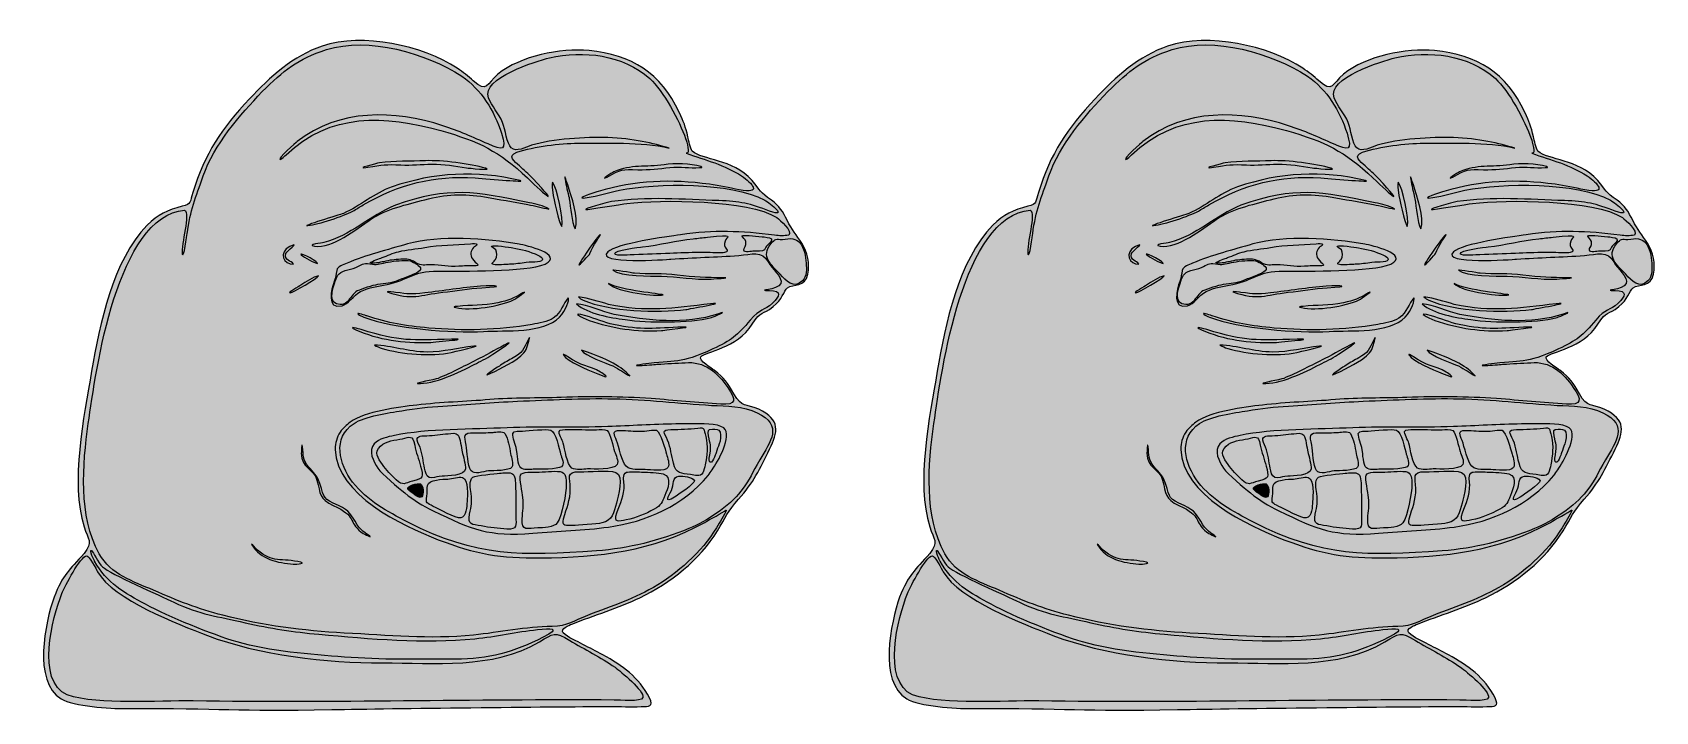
# Model space of a CAD drawing. Header units: millimetres. Extents: x 1631 to 1828, y -72 to 10.
import ezdxf

# ---------------------------------------------------------------- set-up
doc = ezdxf.new("R2010")
doc.units = ezdxf.units.MM
doc.header["$MEASUREMENT"] = 0
doc.layers.add('layer 1', color=7, linetype='Continuous')

msp = doc.modelspace()

# ---------------------------------------------------------------- hatches: boundary and pattern name
at = {"layer": 'layer 1', "true_color": 0x2b2a29}
h = msp.add_hatch(color=250, dxfattribs=at)
edge = h.paths.add_edge_path()
edge.add_spline(control_points=[(1722.6671, -20.963), (1722.2016, -21.3861), (1722.0281, -22.396), (1720.9388, -23.254), (1719.5662, -24.3349), (1719.4815, -23.6423), (1718.3606, -25.4002), (1716.5233, -28.3376), (1712.7121, -28.6941), (1712.0993, -29.365), (1711.8213, -29.7611), (1713.4517, -30.7748), (1713.7485, -30.9996), (1714.9968, -31.9438), (1715.3746, -32.5012), (1716.1324, -33.8567), (1717.1326, -35.6462), (1717.5825, -35.0069), (1719.1607, -35.7397), (1721.8667, -36.996), (1721.5102, -38.5286), (1720.4901, -40.576), (1719.2933, -42.978), (1718.516, -44.674), (1716.7216, -46.6772), (1715.3621, -48.1943), (1715.1546, -48.8515), (1714.1451, -50.5107), (1711.9836, -54.0631), (1708.4073, -56.8509), (1704.7029, -58.6533), (1702.1117, -59.8858), (1699.119, -60.7982), (1696.4147, -61.8597), (1696.0913, -61.9866), (1694.9441, -62.4249), (1695.3462, -62.9385), (1695.9366, -63.4717), (1697.0417, -63.937), (1697.7659, -64.3255), (1698.5669, -64.7542), (1699.3725, -65.1734), (1700.1734, -65.6023), (1702.6074, -66.9135), (1704.5761, -68.3112), (1705.8668, -70.8393), (1706.3876, -71.9276), (1705.8339, -71.848), (1704.8615, -71.8903), (1703.5885, -71.9453), (1702.3201, -71.8768), (1701.049, -71.8794), (1693.6352, -71.893), (1674.6205, -72.1187), (1667.2021, -72.258), (1654.975, -72.4871), (1654.37, -72.0495), (1642.0613, -72.139), (1640.2352, -72.1524), (1635.7174, -71.8449), (1634.2372, -70.9427), (1630.7493, -68.8168), (1632.3062, -61.6553), (1633.3766, -58.5884), (1634.4841, -55.779), (1635.1624, -55.3926), (1637.0491, -53.2554), (1638.162, -51.9223), (1637.5133, -51.5461), (1637.0372, -50.0281), (1635.3404, -44.6141), (1637.0089, -36.6709), (1637.9564, -31.1095), (1638.939, -25.3408), (1640.5234, -17.6847), (1644.7003, -13.358), (1646.0183, -12.0489), (1647.1959, -11.4932), (1648.9861, -11.0583), (1650.1198, -10.7864), (1649.9334, -10.4833), (1650.2667, -9.393), (1651.7454, -4.5523), (1653.7861, -1.6489), (1657.1752, 2.0244), (1659.6131, 4.6403), (1662.5701, 7.25), (1666.0012, 8.4267), (1670.9611, 10.0786), (1678.2459, 8.5121), (1682.4583, 5.7305), (1683.1653, 5.264), (1683.7872, 4.7721), (1684.4206, 4.2106), (1686.1012, 2.6997), (1686.0156, 3.8251), (1687.3929, 4.9933), (1690.2153, 7.2563), (1694.9582, 8.1945), (1698.5052, 7.8898), (1703.6549, 7.4075), (1707.276, 5.1129), (1709.4831, 0.3787), (1710.0323, -0.822), (1710.2571, -1.3292), (1710.5406, -2.5909), (1710.6356, -3.0119), (1710.8261, -4.0074), (1711.0704, -4.3381), (1712.361, -5.4988), (1715.8877, -5.2162), (1718.3566, -7.9023), (1719.4283, -9.1659), (1719.2771, -9.334), (1720.7136, -10.3159), (1721.6748, -10.9733), (1722.1028, -11.7303), (1722.6303, -12.7542), (1723.2202, -13.937), (1723.7394, -14.5271), (1724.4194, -15.5561), (1725.1257, -16.6244), (1725.398, -18.0356), (1725.1557, -19.2916), (1724.8387, -20.9375), (1723.3965, -20.4595), (1722.6671, -20.963)], knot_values=[0, 0, 0, 0, 0.02380952, 0.02380952, 0.02380952, 0.04761905, 0.04761905, 0.04761905, 0.07142857, 0.07142857, 0.07142857, 0.0952381, 0.0952381, 0.0952381, 0.11904762, 0.11904762, 0.11904762, 0.14285714, 0.14285714, 0.14285714, 0.16666667, 0.16666667, 0.16666667, 0.19047619, 0.19047619, 0.19047619, 0.21428571, 0.21428571, 0.21428571, 0.23809524, 0.23809524, 0.23809524, 0.26190476, 0.26190476, 0.26190476, 0.28571429, 0.28571429, 0.28571429, 0.30952381, 0.30952381, 0.30952381, 0.33333333, 0.33333333, 0.33333333, 0.35714286, 0.35714286, 0.35714286, 0.38095238, 0.38095238, 0.38095238, 0.4047619, 0.4047619, 0.4047619, 0.42857143, 0.42857143, 0.42857143, 0.45238095, 0.45238095, 0.45238095, 0.47619048, 0.47619048, 0.47619048, 0.5, 0.5, 0.5, 0.52380952, 0.52380952, 0.52380952, 0.54761905, 0.54761905, 0.54761905, 0.57142857, 0.57142857, 0.57142857, 0.5952381, 0.5952381, 0.5952381, 0.61904762, 0.61904762, 0.61904762, 0.64285714, 0.64285714, 0.64285714, 0.66666667, 0.66666667, 0.66666667, 0.69047619, 0.69047619, 0.69047619, 0.71428571, 0.71428571, 0.71428571, 0.73809524, 0.73809524, 0.73809524, 0.76190476, 0.76190476, 0.76190476, 0.78571429, 0.78571429, 0.78571429, 0.80952381, 0.80952381, 0.80952381, 0.83333333, 0.83333333, 0.83333333, 0.85714286, 0.85714286, 0.85714286, 0.88095238, 0.88095238, 0.88095238, 0.9047619, 0.9047619, 0.9047619, 0.92857143, 0.92857143, 0.92857143, 0.95238095, 0.95238095, 0.95238095, 0.97619048, 0.97619048, 0.97619048, 1, 1, 1, 1], degree=3, periodic=1)
h = msp.add_hatch(color=250, dxfattribs=at)
edge = h.paths.add_edge_path()
edge.add_spline(control_points=[(1825.6124, -20.963), (1825.1469, -21.3861), (1824.9734, -22.396), (1823.8841, -23.254), (1822.5115, -24.3349), (1822.4268, -23.6423), (1821.3059, -25.4002), (1819.4686, -28.3376), (1815.6574, -28.6941), (1815.0446, -29.365), (1814.7666, -29.7611), (1816.397, -30.7748), (1816.6938, -30.9996), (1817.9421, -31.9438), (1818.3199, -32.5012), (1819.0777, -33.8567), (1820.0779, -35.6462), (1820.5278, -35.0069), (1822.106, -35.7397), (1824.812, -36.996), (1824.4555, -38.5286), (1823.4354, -40.576), (1822.2386, -42.978), (1821.4613, -44.674), (1819.6669, -46.6772), (1818.3074, -48.1943), (1818.0999, -48.8515), (1817.0904, -50.5107), (1814.9289, -54.0631), (1811.3526, -56.8509), (1807.6482, -58.6533), (1805.057, -59.8858), (1802.0643, -60.7982), (1799.36, -61.8597), (1799.0366, -61.9866), (1797.8894, -62.4249), (1798.2915, -62.9385), (1798.8819, -63.4717), (1799.987, -63.937), (1800.7112, -64.3255), (1801.5122, -64.7542), (1802.3178, -65.1734), (1803.1187, -65.6023), (1805.5527, -66.9135), (1807.5214, -68.3112), (1808.8121, -70.8393), (1809.3329, -71.9276), (1808.7792, -71.848), (1807.8068, -71.8903), (1806.5338, -71.9453), (1805.2654, -71.8768), (1803.9943, -71.8794), (1796.5805, -71.893), (1777.5658, -72.1187), (1770.1474, -72.258), (1757.9203, -72.4871), (1757.3153, -72.0495), (1745.0066, -72.139), (1743.1805, -72.1524), (1738.6627, -71.8449), (1737.1825, -70.9427), (1733.6946, -68.8168), (1735.2515, -61.6553), (1736.3219, -58.5884), (1737.4294, -55.779), (1738.1077, -55.3926), (1739.9944, -53.2554), (1741.1073, -51.9223), (1740.4586, -51.5461), (1739.9825, -50.0281), (1738.2857, -44.6141), (1739.9542, -36.6709), (1740.9017, -31.1095), (1741.8843, -25.3408), (1743.4687, -17.6847), (1747.6456, -13.358), (1748.9636, -12.0489), (1750.1412, -11.4932), (1751.9314, -11.0583), (1753.0651, -10.7864), (1752.8787, -10.4833), (1753.212, -9.393), (1754.6907, -4.5523), (1756.7314, -1.6489), (1760.1205, 2.0244), (1762.5584, 4.6403), (1765.5154, 7.25), (1768.9465, 8.4267), (1773.9064, 10.0786), (1781.1912, 8.5121), (1785.4036, 5.7305), (1786.1106, 5.264), (1786.7325, 4.7721), (1787.3659, 4.2106), (1789.0465, 2.6997), (1788.9609, 3.8251), (1790.3382, 4.9933), (1793.1606, 7.2563), (1797.9035, 8.1945), (1801.4505, 7.8898), (1806.6002, 7.4075), (1810.2213, 5.1129), (1812.4284, 0.3787), (1812.9776, -0.822), (1813.2024, -1.3292), (1813.4859, -2.5909), (1813.5809, -3.0119), (1813.7714, -4.0074), (1814.0157, -4.3381), (1815.3063, -5.4988), (1818.833, -5.2162), (1821.3019, -7.9023), (1822.3736, -9.1659), (1822.2224, -9.334), (1823.6589, -10.3159), (1824.6201, -10.9733), (1825.0481, -11.7303), (1825.5756, -12.7542), (1826.1655, -13.937), (1826.6847, -14.5271), (1827.3647, -15.5561), (1828.071, -16.6244), (1828.3433, -18.0356), (1828.101, -19.2916), (1827.784, -20.9375), (1826.3418, -20.4595), (1825.6124, -20.963)], knot_values=[0, 0, 0, 0, 0.02380952, 0.02380952, 0.02380952, 0.04761905, 0.04761905, 0.04761905, 0.07142857, 0.07142857, 0.07142857, 0.0952381, 0.0952381, 0.0952381, 0.11904762, 0.11904762, 0.11904762, 0.14285714, 0.14285714, 0.14285714, 0.16666667, 0.16666667, 0.16666667, 0.19047619, 0.19047619, 0.19047619, 0.21428571, 0.21428571, 0.21428571, 0.23809524, 0.23809524, 0.23809524, 0.26190476, 0.26190476, 0.26190476, 0.28571429, 0.28571429, 0.28571429, 0.30952381, 0.30952381, 0.30952381, 0.33333333, 0.33333333, 0.33333333, 0.35714286, 0.35714286, 0.35714286, 0.38095238, 0.38095238, 0.38095238, 0.4047619, 0.4047619, 0.4047619, 0.42857143, 0.42857143, 0.42857143, 0.45238095, 0.45238095, 0.45238095, 0.47619048, 0.47619048, 0.47619048, 0.5, 0.5, 0.5, 0.52380952, 0.52380952, 0.52380952, 0.54761905, 0.54761905, 0.54761905, 0.57142857, 0.57142857, 0.57142857, 0.5952381, 0.5952381, 0.5952381, 0.61904762, 0.61904762, 0.61904762, 0.64285714, 0.64285714, 0.64285714, 0.66666667, 0.66666667, 0.66666667, 0.69047619, 0.69047619, 0.69047619, 0.71428571, 0.71428571, 0.71428571, 0.73809524, 0.73809524, 0.73809524, 0.76190476, 0.76190476, 0.76190476, 0.78571429, 0.78571429, 0.78571429, 0.80952381, 0.80952381, 0.80952381, 0.83333333, 0.83333333, 0.83333333, 0.85714286, 0.85714286, 0.85714286, 0.88095238, 0.88095238, 0.88095238, 0.9047619, 0.9047619, 0.9047619, 0.92857143, 0.92857143, 0.92857143, 0.95238095, 0.95238095, 0.95238095, 0.97619048, 0.97619048, 0.97619048, 1, 1, 1, 1], degree=3, periodic=1)
h = msp.add_hatch(color=250, dxfattribs=at)
edge = h.paths.add_edge_path()
edge.add_spline(control_points=[(1710.3478, -4.6117), (1710.8633, -4.7617), (1710.3738, -3.1495), (1710.2614, -2.8236), (1709.5264, -0.728), (1707.5579, 3.0102), (1705.9038, 4.4756), (1702.6119, 7.3926), (1697.8442, 7.9348), (1693.6799, 7.0033), (1692.033, 6.5805), (1685.3459, 4.5455), (1686.2793, 2.1296), (1686.6373, 1.2027), (1687.5326, 0.2053), (1687.9871, -0.8575), (1688.3274, -1.7245), (1688.4751, -3.4179), (1689.0442, -3.9583), (1689.637, -4.5214), (1690.793, -3.8552), (1691.5185, -3.637), (1694.0828, -2.8646), (1698.1091, -2.6116), (1700.8015, -2.6946), (1703.8262, -2.788), (1706.3804, -3.4224), (1708.2715, -3.9796), (1704.7673, -3.1691), (1700.6324, -3.402), (1697.1729, -3.3915), (1694.9242, -3.3859), (1691.8599, -3.772), (1689.7329, -4.4907), (1688.5129, -4.9029), (1689.4124, -5.5903), (1690.0341, -6.1508), (1690.6079, -6.6683), (1691.1291, -7.0944), (1691.6685, -7.6629), (1695.0455, -11.3122), (1693.2882, -9.7766), (1691.0004, -7.613), (1687.5354, -4.3353), (1685.1024, -3.159), (1680.4725, -1.8549), (1673.6128, 0.0776), (1666.9713, 0.3321), (1661.617, -4.7956), (1661.4991, -4.9085), (1661.0788, -5.3485), (1660.9248, -5.3712), (1660.4337, -5.372), (1662.9217, -3.2114), (1662.9701, -3.1727), (1668.0749, 0.8168), (1674.8331, 0.6731), (1680.7236, -1.2561), (1682.5924, -1.868), (1684.4126, -2.6739), (1686.2089, -3.4711), (1688.0425, -4.2854), (1688.507, -4.3125), (1687.844, -2.1728), (1686.9768, 0.547), (1685.3931, 3.1142), (1683.0232, 4.7599), (1678.6283, 7.6035), (1671.673, 9.6112), (1666.5399, 7.9916), (1663.0304, 6.851), (1661.3139, 5.4606), (1658.7255, 2.8887), (1655.9731, 0.0409), (1652.8472, -3.5713), (1651.5506, -7.3528), (1650.6143, -10.0821), (1649.9541, -11.4364), (1649.572, -14.4058), (1649.5709, -14.417), (1649.1679, -17.6195), (1648.9869, -16.8614), (1648.8007, -15.7152), (1650.0139, -11.8798), (1649.2731, -11.5066), (1641.0237, -12.3174), (1638.4878, -30.8714), (1637.5484, -37.4695), (1636.8392, -42.4881), (1636.3281, -48.7023), (1638.8741, -53.3032), (1640.2831, -55.8485), (1642.9984, -56.6573), (1645.5006, -57.7506), (1648.3634, -59.0018), (1650.899, -60.0102), (1653.94, -60.7922), (1658.7874, -62.024), (1663.7201, -62.6734), (1668.7076, -62.9433), (1674.1493, -63.2382), (1678.9583, -63.7206), (1684.4452, -63.2032), (1687.6249, -62.8661), (1690.8217, -62.1819), (1694.0112, -62.1462), (1695.879, -62.1269), (1696.6655, -61.4406), (1698.3347, -60.7952), (1701.4117, -59.6058), (1703.9932, -58.8319), (1706.8741, -57.0932), (1709.7616, -55.2921), (1712.7029, -52.5875), (1714.3565, -49.5863), (1714.7177, -48.931), (1715.4389, -47.8428), (1715.1587, -48.022), (1714.8529, -48.2169), (1713.132, -49.188), (1712.596, -49.4879), (1706.2096, -53.0618), (1699.767, -53.715), (1692.5964, -53.8134), (1687.7061, -53.8568), (1684.7458, -53.3554), (1680.145, -51.5986), (1675.6975, -49.8592), (1667.7847, -46.1569), (1667.5975, -40.6181), (1667.5855, -39.7886), (1667.7981, -39.2133), (1668.213, -38.5096), (1668.555, -38.0291), (1668.966, -37.6728), (1669.4237, -37.3096), (1671.1961, -35.9853), (1675.3088, -35.4839), (1677.5325, -35.223), (1680.4803, -34.8782), (1683.4598, -34.8141), (1686.4178, -34.5635), (1689.2504, -34.3186), (1692.2469, -34.4064), (1695.1151, -34.3001), (1698.793, -34.1649), (1702.3815, -34.1776), (1706.0541, -34.4433), (1708.8874, -34.6557), (1711.7128, -34.9275), (1714.5492, -35.1023), (1716.4476, -35.2178), (1716.437, -34.6447), (1715.3876, -33.08), (1714.1768, -31.2747), (1712.5161, -29.8575), (1710.2042, -30.0727), (1709.1417, -30.1709), (1707.9238, -30.1637), (1706.8447, -30.2649), (1706.6378, -30.2843), (1702.6735, -30.612), (1705.0595, -30.2583), (1709.1464, -29.6759), (1709.43, -30.3324), (1713.5892, -28.4021), (1715.8053, -27.3736), (1716.5633, -26.7791), (1718.1349, -24.8858), (1719.3419, -23.4677), (1719.7721, -23.8159), (1720.8533, -22.8232), (1721.7379, -21.9666), (1722.0397, -21.315), (1720.4684, -21.2898), (1718.6984, -21.2606), (1721.4445, -21.2892), (1721.8372, -20.4321), (1722.1661, -19.7135), (1720.6864, -18.5497), (1720.3139, -17.8253), (1719.5539, -16.3477), (1718.2807, -16.9272), (1716.7376, -17.0346), (1713.9918, -17.2254), (1711.2383, -17.2969), (1708.4771, -17.4829), (1707.9609, -17.5201), (1699.1636, -18.1477), (1700.7947, -16.5955), (1701.8449, -15.5958), (1707.9328, -14.7546), (1709.6389, -14.5132), (1713.7578, -13.9154), (1716.9918, -14.0634), (1721.0963, -14.5613), (1721.6948, -14.6347), (1722.2273, -14.6952), (1722.8203, -14.552), (1723.35, -14.1549), (1721.7351, -12.6817), (1721.3612, -12.4289), (1717.9769, -10.2311), (1707.2245, -10.2206), (1703.1066, -10.7072), (1702.5007, -10.7838), (1698.241, -11.4851), (1698.1159, -11.4618), (1697.7334, -11.3906), (1700.6186, -10.5834), (1701.2574, -10.4829), (1705.3685, -9.855), (1710.1279, -10.2149), (1714.3059, -10.3624), (1716.8565, -10.4606), (1718.1073, -10.7247), (1720.4916, -11.6271), (1722.8344, -12.5217), (1720.5702, -10.6514), (1719.9076, -10.2994), (1715.7301, -8.0807), (1706.8184, -8.2138), (1702.1979, -9.0965), (1700.8937, -9.3516), (1699.5534, -9.7966), (1698.2905, -10.0027), (1696.3047, -10.3271), (1699.4878, -9.2881), (1699.6284, -9.2472), (1704.1797, -7.9299), (1708.4751, -7.7271), (1713.1645, -8.3769), (1714.4305, -8.5526), (1715.5403, -8.81), (1716.7801, -9.0537), (1719.6486, -9.6169), (1718.3839, -8.2401), (1717.0631, -7.3617), (1715.0808, -6.0419), (1712.6096, -5.3932), (1710.3478, -4.6117), (1710.3478, -4.6117), (1710.3478, -4.6117), (1710.3478, -4.6117)], knot_values=[0, 0, 0, 0, 0.01234568, 0.01234568, 0.01234568, 0.02469136, 0.02469136, 0.02469136, 0.03703704, 0.03703704, 0.03703704, 0.04938272, 0.04938272, 0.04938272, 0.0617284, 0.0617284, 0.0617284, 0.07407407, 0.07407407, 0.07407407, 0.08641975, 0.08641975, 0.08641975, 0.09876543, 0.09876543, 0.09876543, 0.11111111, 0.11111111, 0.11111111, 0.12345679, 0.12345679, 0.12345679, 0.13580247, 0.13580247, 0.13580247, 0.14814815, 0.14814815, 0.14814815, 0.16049383, 0.16049383, 0.16049383, 0.17283951, 0.17283951, 0.17283951, 0.18518519, 0.18518519, 0.18518519, 0.19753086, 0.19753086, 0.19753086, 0.20987654, 0.20987654, 0.20987654, 0.22222222, 0.22222222, 0.22222222, 0.2345679, 0.2345679, 0.2345679, 0.24691358, 0.24691358, 0.24691358, 0.25925926, 0.25925926, 0.25925926, 0.27160494, 0.27160494, 0.27160494, 0.28395062, 0.28395062, 0.28395062, 0.2962963, 0.2962963, 0.2962963, 0.30864198, 0.30864198, 0.30864198, 0.32098765, 0.32098765, 0.32098765, 0.33333333, 0.33333333, 0.33333333, 0.34567901, 0.34567901, 0.34567901, 0.35802469, 0.35802469, 0.35802469, 0.37037037, 0.37037037, 0.37037037, 0.38271605, 0.38271605, 0.38271605, 0.39506173, 0.39506173, 0.39506173, 0.40740741, 0.40740741, 0.40740741, 0.41975309, 0.41975309, 0.41975309, 0.43209877, 0.43209877, 0.43209877, 0.44444444, 0.44444444, 0.44444444, 0.45679012, 0.45679012, 0.45679012, 0.4691358, 0.4691358, 0.4691358, 0.48148148, 0.48148148, 0.48148148, 0.49382716, 0.49382716, 0.49382716, 0.50617284, 0.50617284, 0.50617284, 0.51851852, 0.51851852, 0.51851852, 0.5308642, 0.5308642, 0.5308642, 0.54320988, 0.54320988, 0.54320988, 0.55555556, 0.55555556, 0.55555556, 0.56790123, 0.56790123, 0.56790123, 0.58024691, 0.58024691, 0.58024691, 0.59259259, 0.59259259, 0.59259259, 0.60493827, 0.60493827, 0.60493827, 0.61728395, 0.61728395, 0.61728395, 0.62962963, 0.62962963, 0.62962963, 0.64197531, 0.64197531, 0.64197531, 0.65432099, 0.65432099, 0.65432099, 0.66666667, 0.66666667, 0.66666667, 0.67901235, 0.67901235, 0.67901235, 0.69135802, 0.69135802, 0.69135802, 0.7037037, 0.7037037, 0.7037037, 0.71604938, 0.71604938, 0.71604938, 0.72839506, 0.72839506, 0.72839506, 0.74074074, 0.74074074, 0.74074074, 0.75308642, 0.75308642, 0.75308642, 0.7654321, 0.7654321, 0.7654321, 0.77777778, 0.77777778, 0.77777778, 0.79012346, 0.79012346, 0.79012346, 0.80246914, 0.80246914, 0.80246914, 0.81481481, 0.81481481, 0.81481481, 0.82716049, 0.82716049, 0.82716049, 0.83950617, 0.83950617, 0.83950617, 0.85185185, 0.85185185, 0.85185185, 0.86419753, 0.86419753, 0.86419753, 0.87654321, 0.87654321, 0.87654321, 0.88888889, 0.88888889, 0.88888889, 0.90123457, 0.90123457, 0.90123457, 0.91358025, 0.91358025, 0.91358025, 0.92592593, 0.92592593, 0.92592593, 0.9382716, 0.9382716, 0.9382716, 0.95061728, 0.95061728, 0.95061728, 0.96296296, 0.96296296, 0.96296296, 0.97530864, 0.97530864, 0.97530864, 0.98765432, 0.98765432, 0.98765432, 1, 1, 1, 1], degree=3, periodic=1)
at = {"layer": 'layer 1', "true_color": 0xfefefe}
h = msp.add_hatch(color=7, dxfattribs=at)
edge = h.paths.add_edge_path()
edge.add_spline(control_points=[(1813.2931, -4.6117), (1813.8086, -4.7617), (1813.3191, -3.1495), (1813.2067, -2.8236), (1812.4717, -0.728), (1810.5032, 3.0102), (1808.8491, 4.4756), (1805.5572, 7.3926), (1800.7895, 7.9348), (1796.6252, 7.0033), (1794.9783, 6.5805), (1788.2912, 4.5455), (1789.2246, 2.1296), (1789.5826, 1.2027), (1790.4779, 0.2053), (1790.9324, -0.8575), (1791.2727, -1.7245), (1791.4204, -3.4179), (1791.9895, -3.9583), (1792.5823, -4.5214), (1793.7383, -3.8552), (1794.4638, -3.637), (1797.0281, -2.8646), (1801.0544, -2.6116), (1803.7468, -2.6946), (1806.7715, -2.788), (1809.3257, -3.4224), (1811.2168, -3.9796), (1807.7126, -3.1691), (1803.5777, -3.402), (1800.1182, -3.3915), (1797.8695, -3.3859), (1794.8052, -3.772), (1792.6782, -4.4907), (1791.4582, -4.9029), (1792.3577, -5.5903), (1792.9794, -6.1508), (1793.5532, -6.6683), (1794.0744, -7.0944), (1794.6138, -7.6629), (1797.9908, -11.3122), (1796.2335, -9.7766), (1793.9457, -7.613), (1790.4807, -4.3353), (1788.0477, -3.159), (1783.4178, -1.8549), (1776.5581, 0.0776), (1769.9166, 0.3321), (1764.5623, -4.7956), (1764.4444, -4.9085), (1764.0241, -5.3485), (1763.8701, -5.3712), (1763.379, -5.372), (1765.867, -3.2114), (1765.9154, -3.1727), (1771.0202, 0.8168), (1777.7784, 0.6731), (1783.6689, -1.2561), (1785.5377, -1.868), (1787.3579, -2.6739), (1789.1542, -3.4711), (1790.9878, -4.2854), (1791.4523, -4.3125), (1790.7893, -2.1728), (1789.9221, 0.547), (1788.3384, 3.1142), (1785.9685, 4.7599), (1781.5736, 7.6035), (1774.6183, 9.6112), (1769.4852, 7.9916), (1765.9757, 6.851), (1764.2592, 5.4606), (1761.6708, 2.8887), (1758.9184, 0.0409), (1755.7925, -3.5713), (1754.4959, -7.3528), (1753.5596, -10.0821), (1752.8994, -11.4364), (1752.5173, -14.4058), (1752.5162, -14.417), (1752.1132, -17.6195), (1751.9322, -16.8614), (1751.746, -15.7152), (1752.9592, -11.8798), (1752.2184, -11.5066), (1743.969, -12.3174), (1741.4331, -30.8714), (1740.4937, -37.4695), (1739.7845, -42.4881), (1739.2734, -48.7023), (1741.8194, -53.3032), (1743.2284, -55.8485), (1745.9437, -56.6573), (1748.4459, -57.7506), (1751.3087, -59.0018), (1753.8443, -60.0102), (1756.8853, -60.7922), (1761.7327, -62.024), (1766.6654, -62.6734), (1771.6529, -62.9433), (1777.0946, -63.2382), (1781.9036, -63.7206), (1787.3905, -63.2032), (1790.5702, -62.8661), (1793.767, -62.1819), (1796.9565, -62.1462), (1798.8243, -62.1269), (1799.6108, -61.4406), (1801.28, -60.7952), (1804.357, -59.6058), (1806.9385, -58.8319), (1809.8194, -57.0932), (1812.7069, -55.2921), (1815.6482, -52.5875), (1817.3018, -49.5863), (1817.663, -48.931), (1818.3842, -47.8428), (1818.104, -48.022), (1817.7982, -48.2169), (1816.0773, -49.188), (1815.5413, -49.4879), (1809.1549, -53.0618), (1802.7123, -53.715), (1795.5417, -53.8134), (1790.6514, -53.8568), (1787.6911, -53.3554), (1783.0903, -51.5986), (1778.6428, -49.8592), (1770.73, -46.1569), (1770.5428, -40.6181), (1770.5308, -39.7886), (1770.7434, -39.2133), (1771.1583, -38.5096), (1771.5003, -38.0291), (1771.9113, -37.6728), (1772.369, -37.3096), (1774.1414, -35.9853), (1778.2541, -35.4839), (1780.4778, -35.223), (1783.4256, -34.8782), (1786.4051, -34.8141), (1789.3631, -34.5635), (1792.1957, -34.3186), (1795.1922, -34.4064), (1798.0604, -34.3001), (1801.7383, -34.1649), (1805.3268, -34.1776), (1808.9994, -34.4433), (1811.8327, -34.6557), (1814.6581, -34.9275), (1817.4945, -35.1023), (1819.3929, -35.2178), (1819.3823, -34.6447), (1818.3329, -33.08), (1817.1221, -31.2747), (1815.4614, -29.8575), (1813.1495, -30.0727), (1812.087, -30.1709), (1810.8691, -30.1637), (1809.79, -30.2649), (1809.5831, -30.2843), (1805.6188, -30.612), (1808.0048, -30.2583), (1812.0917, -29.6759), (1812.3753, -30.3324), (1816.5345, -28.4021), (1818.7506, -27.3736), (1819.5086, -26.7791), (1821.0802, -24.8858), (1822.2872, -23.4677), (1822.7174, -23.8159), (1823.7986, -22.8232), (1824.6832, -21.9666), (1824.985, -21.315), (1823.4137, -21.2898), (1821.6437, -21.2606), (1824.3898, -21.2892), (1824.7825, -20.4321), (1825.1114, -19.7135), (1823.6317, -18.5497), (1823.2592, -17.8253), (1822.4992, -16.3477), (1821.226, -16.9272), (1819.6829, -17.0346), (1816.9371, -17.2254), (1814.1836, -17.2969), (1811.4224, -17.4829), (1810.9062, -17.5201), (1802.1089, -18.1477), (1803.74, -16.5955), (1804.7902, -15.5958), (1810.8781, -14.7546), (1812.5842, -14.5132), (1816.7031, -13.9154), (1819.9371, -14.0634), (1824.0416, -14.5613), (1824.6401, -14.6347), (1825.1726, -14.6952), (1825.7656, -14.552), (1826.2953, -14.1549), (1824.6804, -12.6817), (1824.3065, -12.4289), (1820.9222, -10.2311), (1810.1698, -10.2206), (1806.0519, -10.7072), (1805.446, -10.7838), (1801.1863, -11.4851), (1801.0612, -11.4618), (1800.6787, -11.3906), (1803.5639, -10.5834), (1804.2027, -10.4829), (1808.3138, -9.855), (1813.0732, -10.2149), (1817.2512, -10.3624), (1819.8018, -10.4606), (1821.0526, -10.7247), (1823.4369, -11.6271), (1825.7797, -12.5217), (1823.5155, -10.6514), (1822.8529, -10.2994), (1818.6754, -8.0807), (1809.7637, -8.2138), (1805.1432, -9.0965), (1803.839, -9.3516), (1802.4987, -9.7966), (1801.2358, -10.0027), (1799.25, -10.3271), (1802.4331, -9.2881), (1802.5737, -9.2472), (1807.125, -7.9299), (1811.4204, -7.7271), (1816.1098, -8.3769), (1817.3758, -8.5526), (1818.4856, -8.81), (1819.7254, -9.0537), (1822.5939, -9.6169), (1821.3292, -8.2401), (1820.0084, -7.3617), (1818.0261, -6.0419), (1815.5549, -5.3932), (1813.2931, -4.6117), (1813.2931, -4.6117), (1813.2931, -4.6117), (1813.2931, -4.6117)], knot_values=[0, 0, 0, 0, 0.01234568, 0.01234568, 0.01234568, 0.02469136, 0.02469136, 0.02469136, 0.03703704, 0.03703704, 0.03703704, 0.04938272, 0.04938272, 0.04938272, 0.0617284, 0.0617284, 0.0617284, 0.07407407, 0.07407407, 0.07407407, 0.08641975, 0.08641975, 0.08641975, 0.09876543, 0.09876543, 0.09876543, 0.11111111, 0.11111111, 0.11111111, 0.12345679, 0.12345679, 0.12345679, 0.13580247, 0.13580247, 0.13580247, 0.14814815, 0.14814815, 0.14814815, 0.16049383, 0.16049383, 0.16049383, 0.17283951, 0.17283951, 0.17283951, 0.18518519, 0.18518519, 0.18518519, 0.19753086, 0.19753086, 0.19753086, 0.20987654, 0.20987654, 0.20987654, 0.22222222, 0.22222222, 0.22222222, 0.2345679, 0.2345679, 0.2345679, 0.24691358, 0.24691358, 0.24691358, 0.25925926, 0.25925926, 0.25925926, 0.27160494, 0.27160494, 0.27160494, 0.28395062, 0.28395062, 0.28395062, 0.2962963, 0.2962963, 0.2962963, 0.30864198, 0.30864198, 0.30864198, 0.32098765, 0.32098765, 0.32098765, 0.33333333, 0.33333333, 0.33333333, 0.34567901, 0.34567901, 0.34567901, 0.35802469, 0.35802469, 0.35802469, 0.37037037, 0.37037037, 0.37037037, 0.38271605, 0.38271605, 0.38271605, 0.39506173, 0.39506173, 0.39506173, 0.40740741, 0.40740741, 0.40740741, 0.41975309, 0.41975309, 0.41975309, 0.43209877, 0.43209877, 0.43209877, 0.44444444, 0.44444444, 0.44444444, 0.45679012, 0.45679012, 0.45679012, 0.4691358, 0.4691358, 0.4691358, 0.48148148, 0.48148148, 0.48148148, 0.49382716, 0.49382716, 0.49382716, 0.50617284, 0.50617284, 0.50617284, 0.51851852, 0.51851852, 0.51851852, 0.5308642, 0.5308642, 0.5308642, 0.54320988, 0.54320988, 0.54320988, 0.55555556, 0.55555556, 0.55555556, 0.56790123, 0.56790123, 0.56790123, 0.58024691, 0.58024691, 0.58024691, 0.59259259, 0.59259259, 0.59259259, 0.60493827, 0.60493827, 0.60493827, 0.61728395, 0.61728395, 0.61728395, 0.62962963, 0.62962963, 0.62962963, 0.64197531, 0.64197531, 0.64197531, 0.65432099, 0.65432099, 0.65432099, 0.66666667, 0.66666667, 0.66666667, 0.67901235, 0.67901235, 0.67901235, 0.69135802, 0.69135802, 0.69135802, 0.7037037, 0.7037037, 0.7037037, 0.71604938, 0.71604938, 0.71604938, 0.72839506, 0.72839506, 0.72839506, 0.74074074, 0.74074074, 0.74074074, 0.75308642, 0.75308642, 0.75308642, 0.7654321, 0.7654321, 0.7654321, 0.77777778, 0.77777778, 0.77777778, 0.79012346, 0.79012346, 0.79012346, 0.80246914, 0.80246914, 0.80246914, 0.81481481, 0.81481481, 0.81481481, 0.82716049, 0.82716049, 0.82716049, 0.83950617, 0.83950617, 0.83950617, 0.85185185, 0.85185185, 0.85185185, 0.86419753, 0.86419753, 0.86419753, 0.87654321, 0.87654321, 0.87654321, 0.88888889, 0.88888889, 0.88888889, 0.90123457, 0.90123457, 0.90123457, 0.91358025, 0.91358025, 0.91358025, 0.92592593, 0.92592593, 0.92592593, 0.9382716, 0.9382716, 0.9382716, 0.95061728, 0.95061728, 0.95061728, 0.96296296, 0.96296296, 0.96296296, 0.97530864, 0.97530864, 0.97530864, 0.98765432, 0.98765432, 0.98765432, 1, 1, 1, 1], degree=3, periodic=1)
at = {"layer": 'layer 1', "true_color": 0x2b2a29}
h = msp.add_hatch(color=250, dxfattribs=at)
edge = h.paths.add_edge_path()
edge.add_spline(control_points=[(1675.5948, -6.0245), (1673.8039, -5.9334), (1673.3207, -6.0179), (1671.5774, -6.3167), (1669.744, -6.5875), (1672.7058, -5.8164), (1672.9916, -5.777), (1674.8002, -5.5267), (1676.7775, -5.5818), (1678.6127, -5.512), (1680.5242, -5.4328), (1684.0957, -5.8925), (1685.8825, -6.4332), (1686.9202, -6.7473), (1683.7174, -6.3944), (1683.6065, -6.3786), (1682.1143, -6.1642), (1680.9116, -5.9208), (1679.3771, -5.9251), (1678.0995, -5.9536), (1676.8819, -6.0784), (1675.5948, -6.0245)], knot_values=[0, 0, 0, 0, 0.14285714, 0.14285714, 0.14285714, 0.28571429, 0.28571429, 0.28571429, 0.42857143, 0.42857143, 0.42857143, 0.57142857, 0.57142857, 0.57142857, 0.71428571, 0.71428571, 0.71428571, 0.85714286, 0.85714286, 0.85714286, 1, 1, 1, 1], degree=3, periodic=1)
h = msp.add_hatch(color=250, dxfattribs=at)
edge = h.paths.add_edge_path()
edge.add_spline(control_points=[(1695.9184, -8.4611), (1696.3481, -9.8158), (1697.2919, -12.4653), (1696.8321, -13.81), (1696.3699, -12.9381), (1696.2823, -11.1729), (1696.1071, -10.143), (1695.954, -9.4913), (1695.0658, -5.7309), (1695.9184, -8.4611)], knot_values=[0, 0, 0, 0, 0.33333333, 0.33333333, 0.33333333, 0.66666667, 0.66666667, 0.66666667, 1, 1, 1, 1], degree=3, periodic=1)
h = msp.add_hatch(color=250, dxfattribs=at)
edge = h.paths.add_edge_path()
edge.add_spline(control_points=[(1700.7149, -7.498), (1699.7448, -7.9788), (1701.3102, -6.963), (1701.5405, -6.8633), (1703.6398, -5.955), (1705.3873, -6.3119), (1707.6596, -6.002), (1708.9052, -5.8319), (1710.8908, -5.8164), (1712.1097, -6.2291), (1712.4415, -6.3414), (1712.1728, -6.3256), (1711.9426, -6.3414), (1710.7642, -6.4225), (1709.6508, -6.2218), (1708.361, -6.3414), (1706.9561, -6.4712), (1705.8854, -6.6489), (1704.4415, -6.601), (1702.546, -6.5216), (1702.4139, -6.574), (1700.7149, -7.498)], knot_values=[0, 0, 0, 0, 0.14285714, 0.14285714, 0.14285714, 0.28571429, 0.28571429, 0.28571429, 0.42857143, 0.42857143, 0.42857143, 0.57142857, 0.57142857, 0.57142857, 0.71428571, 0.71428571, 0.71428571, 0.85714286, 0.85714286, 0.85714286, 1, 1, 1, 1], degree=3, periodic=1)
at = {"layer": 'layer 1', "true_color": 0xfefefe}
h = msp.add_hatch(color=7, dxfattribs=at)
edge = h.paths.add_edge_path()
edge.add_spline(control_points=[(1778.5401, -6.0245), (1776.7492, -5.9334), (1776.266, -6.0179), (1774.5227, -6.3167), (1772.6893, -6.5875), (1775.6511, -5.8164), (1775.9369, -5.777), (1777.7455, -5.5267), (1779.7228, -5.5818), (1781.558, -5.512), (1783.4695, -5.4328), (1787.041, -5.8925), (1788.8278, -6.4332), (1789.8655, -6.7473), (1786.6627, -6.3944), (1786.5518, -6.3786), (1785.0596, -6.1642), (1783.8569, -5.9208), (1782.3224, -5.9251), (1781.0448, -5.9536), (1779.8272, -6.0784), (1778.5401, -6.0245)], knot_values=[0, 0, 0, 0, 0.14285714, 0.14285714, 0.14285714, 0.28571429, 0.28571429, 0.28571429, 0.42857143, 0.42857143, 0.42857143, 0.57142857, 0.57142857, 0.57142857, 0.71428571, 0.71428571, 0.71428571, 0.85714286, 0.85714286, 0.85714286, 1, 1, 1, 1], degree=3, periodic=1)
h = msp.add_hatch(color=7, dxfattribs=at)
edge = h.paths.add_edge_path()
edge.add_spline(control_points=[(1798.8637, -8.4611), (1799.2934, -9.8158), (1800.2372, -12.4653), (1799.7774, -13.81), (1799.3152, -12.9381), (1799.2276, -11.1729), (1799.0524, -10.143), (1798.8993, -9.4913), (1798.0111, -5.7309), (1798.8637, -8.4611)], knot_values=[0, 0, 0, 0, 0.33333333, 0.33333333, 0.33333333, 0.66666667, 0.66666667, 0.66666667, 1, 1, 1, 1], degree=3, periodic=1)
h = msp.add_hatch(color=7, dxfattribs=at)
edge = h.paths.add_edge_path()
edge.add_spline(control_points=[(1803.6602, -7.498), (1802.6901, -7.9788), (1804.2555, -6.963), (1804.4858, -6.8633), (1806.5851, -5.955), (1808.3326, -6.3119), (1810.6049, -6.002), (1811.8505, -5.8319), (1813.8361, -5.8164), (1815.055, -6.2291), (1815.3868, -6.3414), (1815.1181, -6.3256), (1814.8879, -6.3414), (1813.7095, -6.4225), (1812.5961, -6.2218), (1811.3063, -6.3414), (1809.9014, -6.4712), (1808.8307, -6.6489), (1807.3868, -6.601), (1805.4913, -6.5216), (1805.3592, -6.574), (1803.6602, -7.498)], knot_values=[0, 0, 0, 0, 0.14285714, 0.14285714, 0.14285714, 0.28571429, 0.28571429, 0.28571429, 0.42857143, 0.42857143, 0.42857143, 0.57142857, 0.57142857, 0.57142857, 0.71428571, 0.71428571, 0.71428571, 0.85714286, 0.85714286, 0.85714286, 1, 1, 1, 1], degree=3, periodic=1)
at = {"layer": 'layer 1', "true_color": 0x2b2a29}
h = msp.add_hatch(color=250, dxfattribs=at)
edge = h.paths.add_edge_path()
edge.add_spline(control_points=[(1669.7378, -11.6385), (1668.6497, -12.2517), (1665.5259, -13.2477), (1664.292, -13.4094), (1663.2638, -13.5444), (1668.113, -12.119), (1668.5955, -11.9162), (1670.7016, -11.0311), (1672.272, -9.4675), (1674.521, -8.6955), (1679.635, -6.9409), (1684.8001, -6.6364), (1690.1049, -7.9309), (1690.9212, -8.1299), (1686.6512, -7.7594), (1684.6388, -7.6009), (1679.6714, -7.2853), (1675.3006, -8.3637), (1671.0164, -10.8847), (1670.5915, -11.1396), (1670.1683, -11.392), (1669.7378, -11.6385)], knot_values=[0, 0, 0, 0, 0.14285714, 0.14285714, 0.14285714, 0.28571429, 0.28571429, 0.28571429, 0.42857143, 0.42857143, 0.42857143, 0.57142857, 0.57142857, 0.57142857, 0.71428571, 0.71428571, 0.71428571, 0.85714286, 0.85714286, 0.85714286, 1, 1, 1, 1], degree=3, periodic=1)
at = {"layer": 'layer 1', "true_color": 0xfefefe}
h = msp.add_hatch(color=7, dxfattribs=at)
edge = h.paths.add_edge_path()
edge.add_spline(control_points=[(1772.6831, -11.6385), (1771.595, -12.2517), (1768.4712, -13.2477), (1767.2373, -13.4094), (1766.2091, -13.5444), (1771.0583, -12.119), (1771.5408, -11.9162), (1773.6469, -11.0311), (1775.2173, -9.4675), (1777.4663, -8.6955), (1782.5803, -6.9409), (1787.7454, -6.6364), (1793.0502, -7.9309), (1793.8665, -8.1299), (1789.5965, -7.7594), (1787.5841, -7.6009), (1782.6167, -7.2853), (1778.2459, -8.3637), (1773.9617, -10.8847), (1773.5368, -11.1396), (1773.1136, -11.392), (1772.6831, -11.6385)], knot_values=[0, 0, 0, 0, 0.14285714, 0.14285714, 0.14285714, 0.28571429, 0.28571429, 0.28571429, 0.42857143, 0.42857143, 0.42857143, 0.57142857, 0.57142857, 0.57142857, 0.71428571, 0.71428571, 0.71428571, 0.85714286, 0.85714286, 0.85714286, 1, 1, 1, 1], degree=3, periodic=1)
at = {"layer": 'layer 1', "true_color": 0x2b2a29}
h = msp.add_hatch(color=250, dxfattribs=at)
edge = h.paths.add_edge_path()
edge.add_spline(control_points=[(1674.9309, -10.9211), (1681.5435, -8.5936), (1684.5925, -9.2793), (1691.2553, -10.6186), (1692.0699, -10.7829), (1692.9246, -10.9394), (1693.6327, -11.3975), (1692.8095, -11.2401), (1691.8808, -11.0101), (1691.056, -10.8306), (1689.2551, -10.4745), (1687.598, -10.234), (1685.7844, -9.9181), (1683.296, -9.4841), (1680.9845, -9.5944), (1678.5198, -10.2543), (1676.2372, -10.8655), (1673.8814, -11.3382), (1671.9037, -12.6583), (1670.1694, -13.8163), (1667.2398, -16.2047), (1665.0802, -15.9113), (1664.0268, -15.7234), (1666.0506, -15.4973), (1666.2164, -15.459), (1669.3811, -14.6816), (1671.8764, -12.1863), (1674.9309, -10.9211)], knot_values=[0, 0, 0, 0, 0.11111111, 0.11111111, 0.11111111, 0.22222222, 0.22222222, 0.22222222, 0.33333333, 0.33333333, 0.33333333, 0.44444444, 0.44444444, 0.44444444, 0.55555556, 0.55555556, 0.55555556, 0.66666667, 0.66666667, 0.66666667, 0.77777778, 0.77777778, 0.77777778, 0.88888889, 0.88888889, 0.88888889, 1, 1, 1, 1], degree=3, periodic=1)
h = msp.add_hatch(color=250, dxfattribs=at)
edge = h.paths.add_edge_path()
edge.add_spline(control_points=[(1695.1761, -13.5037), (1694.8155, -13.0694), (1694.2049, -10.0912), (1694.0968, -9.3765), (1694.0606, -9.1015), (1693.9707, -8.3792), (1694.0766, -8.1329), (1694.5748, -8.7002), (1695.444, -12.714), (1695.1761, -13.5037)], knot_values=[0, 0, 0, 0, 0.33333333, 0.33333333, 0.33333333, 0.66666667, 0.66666667, 0.66666667, 1, 1, 1, 1], degree=3, periodic=1)
at = {"layer": 'layer 1', "true_color": 0xfefefe}
h = msp.add_hatch(color=7, dxfattribs=at)
edge = h.paths.add_edge_path()
edge.add_spline(control_points=[(1777.8762, -10.9211), (1784.4888, -8.5936), (1787.5378, -9.2793), (1794.2006, -10.6186), (1795.0152, -10.7829), (1795.8699, -10.9394), (1796.578, -11.3975), (1795.7548, -11.2401), (1794.8261, -11.0101), (1794.0013, -10.8306), (1792.2004, -10.4745), (1790.5433, -10.234), (1788.7297, -9.9181), (1786.2413, -9.4841), (1783.9298, -9.5944), (1781.4651, -10.2543), (1779.1825, -10.8655), (1776.8267, -11.3382), (1774.849, -12.6583), (1773.1147, -13.8163), (1770.1851, -16.2047), (1768.0255, -15.9113), (1766.9721, -15.7234), (1768.9959, -15.4973), (1769.1617, -15.459), (1772.3264, -14.6816), (1774.8217, -12.1863), (1777.8762, -10.9211)], knot_values=[0, 0, 0, 0, 0.11111111, 0.11111111, 0.11111111, 0.22222222, 0.22222222, 0.22222222, 0.33333333, 0.33333333, 0.33333333, 0.44444444, 0.44444444, 0.44444444, 0.55555556, 0.55555556, 0.55555556, 0.66666667, 0.66666667, 0.66666667, 0.77777778, 0.77777778, 0.77777778, 0.88888889, 0.88888889, 0.88888889, 1, 1, 1, 1], degree=3, periodic=1)
h = msp.add_hatch(color=7, dxfattribs=at)
edge = h.paths.add_edge_path()
edge.add_spline(control_points=[(1798.1214, -13.5037), (1797.7608, -13.0694), (1797.1502, -10.0912), (1797.0421, -9.3765), (1797.0059, -9.1015), (1796.916, -8.3792), (1797.0219, -8.1329), (1797.5201, -8.7002), (1798.3893, -12.714), (1798.1214, -13.5037)], knot_values=[0, 0, 0, 0, 0.33333333, 0.33333333, 0.33333333, 0.66666667, 0.66666667, 0.66666667, 1, 1, 1, 1], degree=3, periodic=1)
at = {"layer": 'layer 1', "true_color": 0x2b2a29}
h = msp.add_hatch(color=250, dxfattribs=at)
edge = h.paths.add_edge_path()
edge.add_spline(control_points=[(1662.5135, -18.0735), (1661.359, -18.1979), (1660.6454, -16.6673), (1662.0883, -15.9421), (1662.0883, -15.9421), (1662.375, -15.8146), (1662.375, -15.8146), (1663.1469, -15.4713), (1661.7936, -16.3761), (1661.604, -16.8004), (1661.3477, -17.6491), (1662.2539, -17.6696), (1662.5135, -18.0735)], knot_values=[0, 0, 0, 0, 0.25, 0.25, 0.25, 0.5, 0.5, 0.5, 0.75, 0.75, 0.75, 1, 1, 1, 1], degree=3, periodic=1)
h = msp.add_hatch(color=250, dxfattribs=at)
edge = h.paths.add_edge_path()
edge.add_spline(control_points=[(1670.6759, -21.4117), (1669.7993, -21.908), (1669.1688, -22.9852), (1668.4375, -23.1587), (1666.4818, -23.6228), (1667.1429, -21.1509), (1667.4696, -20.2088), (1667.6675, -19.6015), (1667.6924, -19.4205), (1667.7848, -18.8489), (1667.8656, -18.3503), (1668.5959, -18.1654), (1669.0469, -17.9752), (1671.3808, -16.9904), (1673.9491, -16.3326), (1676.388, -15.6385), (1680.3193, -14.5833), (1686.0033, -14.9135), (1689.9969, -15.6631), (1690.7184, -15.7987), (1695.5801, -16.8919), (1693.1529, -18.0849), (1690.8424, -19.0648), (1683.0177, -18.9311), (1680.1564, -18.9319), (1676.855, -18.9373), (1676.6763, -19.9906), (1673.9178, -20.5724), (1672.7613, -20.8161), (1671.771, -20.9005), (1670.6759, -21.4117)], knot_values=[0, 0, 0, 0, 0.1, 0.1, 0.1, 0.2, 0.2, 0.2, 0.3, 0.3, 0.3, 0.4, 0.4, 0.4, 0.5, 0.5, 0.5, 0.6, 0.6, 0.6, 0.7, 0.7, 0.7, 0.8, 0.8, 0.8, 0.9, 0.9, 0.9, 1, 1, 1, 1], degree=3, periodic=1)
h = msp.add_hatch(color=250, dxfattribs=at)
edge = h.paths.add_edge_path()
edge.add_spline(control_points=[(1684.0637, -15.6114), (1682.1853, -15.7814), (1680.392, -15.7234), (1678.5159, -16.0662), (1677.4472, -16.2604), (1676.3581, -16.3256), (1675.2998, -16.5732), (1674.6487, -16.7355), (1673.9537, -17.0715), (1673.3039, -17.2998), (1673.0122, -17.4026), (1672.0793, -17.7281), (1671.8801, -17.9), (1672.0502, -18.1046), (1673.1938, -17.862), (1673.4784, -17.7912), (1674.2502, -17.5997), (1674.7982, -17.5365), (1675.5919, -17.5), (1676.4478, -17.46), (1676.6329, -17.4401), (1677.382, -17.8951), (1678.1903, -18.3863), (1678.3936, -18.1512), (1679.2806, -18.1699), (1680.4529, -18.1952), (1681.4391, -18.4409), (1682.6527, -18.3525), (1683.2926, -18.3043), (1683.8322, -18.276), (1684.4766, -18.2947), (1685.4475, -18.3223), (1684.733, -18.0408), (1684.3259, -17.457), (1683.9781, -16.9583), (1684.0934, -16.4649), (1684.4415, -16.061), (1684.5173, -15.9729), (1684.8821, -15.8113), (1684.866, -15.7463), (1684.7969, -15.4664), (1684.3664, -15.5842), (1684.0637, -15.6114)], knot_values=[0, 0, 0, 0, 0.07142857, 0.07142857, 0.07142857, 0.14285714, 0.14285714, 0.14285714, 0.21428571, 0.21428571, 0.21428571, 0.28571429, 0.28571429, 0.28571429, 0.35714286, 0.35714286, 0.35714286, 0.42857143, 0.42857143, 0.42857143, 0.5, 0.5, 0.5, 0.57142857, 0.57142857, 0.57142857, 0.64285714, 0.64285714, 0.64285714, 0.71428571, 0.71428571, 0.71428571, 0.78571429, 0.78571429, 0.78571429, 0.85714286, 0.85714286, 0.85714286, 0.92857143, 0.92857143, 0.92857143, 1, 1, 1, 1], degree=3, periodic=1)
h = msp.add_hatch(color=250, dxfattribs=at)
edge = h.paths.add_edge_path()
edge.add_spline(control_points=[(1688.8427, -18.105), (1689.5558, -18.0739), (1690.163, -17.9948), (1690.8662, -17.9027), (1691.3295, -17.8418), (1691.7767, -17.8452), (1692.2373, -17.8059), (1693.1187, -17.7303), (1692.9505, -17.3092), (1692.2881, -16.9991), (1691.3624, -16.5657), (1690.2362, -16.2596), (1689.2236, -16.1158), (1688.8529, -16.0629), (1686.7944, -15.7279), (1686.6522, -15.8883), (1686.5395, -16.0151), (1687.0358, -16.157), (1687.1639, -16.3621), (1687.3424, -16.6484), (1687.3189, -17.1728), (1687.1149, -17.533), (1686.9889, -17.7554), (1686.4121, -18.0425), (1686.9236, -18.1487), (1687.26, -18.2185), (1688.4185, -18.1218), (1688.8427, -18.105)], knot_values=[0, 0, 0, 0, 0.11111111, 0.11111111, 0.11111111, 0.22222222, 0.22222222, 0.22222222, 0.33333333, 0.33333333, 0.33333333, 0.44444444, 0.44444444, 0.44444444, 0.55555556, 0.55555556, 0.55555556, 0.66666667, 0.66666667, 0.66666667, 0.77777778, 0.77777778, 0.77777778, 0.88888889, 0.88888889, 0.88888889, 1, 1, 1, 1], degree=3, periodic=1)
h = msp.add_hatch(color=250, dxfattribs=at)
edge = h.paths.add_edge_path()
edge.add_spline(control_points=[(1697.2692, -18.1773), (1697.3615, -17.8602), (1699.9713, -14.0274), (1699.8969, -14.5101), (1699.8894, -14.5585), (1699.0074, -15.8219), (1698.6193, -16.8106), (1698.5738, -16.9273), (1697.2298, -18.312), (1697.2692, -18.1773)], knot_values=[0, 0, 0, 0, 0.33333333, 0.33333333, 0.33333333, 0.66666667, 0.66666667, 0.66666667, 1, 1, 1, 1], degree=3, periodic=1)
h = msp.add_hatch(color=250, dxfattribs=at)
edge = h.paths.add_edge_path()
edge.add_spline(control_points=[(1711.1834, -15.009), (1709.1938, -15.2257), (1707.0469, -15.7442), (1705.0261, -15.9877), (1704.692, -16.0282), (1701.4813, -16.3879), (1701.6287, -16.8345), (1701.7351, -17.1572), (1703.6876, -16.9536), (1704.0185, -16.9401), (1705.4582, -16.8821), (1706.8973, -16.8568), (1708.34, -16.7918), (1709.5681, -16.7367), (1710.7319, -16.6786), (1711.9649, -16.6786), (1712.8147, -16.6786), (1713.6756, -16.7046), (1714.5203, -16.7038), (1714.8752, -16.7029), (1715.5793, -16.6853), (1715.2372, -16.2529), (1714.9775, -15.9248), (1714.9501, -15.7169), (1715.0737, -15.2957), (1715.2301, -14.7621), (1716.4551, -14.4224), (1712.9206, -14.8083), (1712.3411, -14.8717), (1711.7629, -14.9459), (1711.1834, -15.009)], knot_values=[0, 0, 0, 0, 0.1, 0.1, 0.1, 0.2, 0.2, 0.2, 0.3, 0.3, 0.3, 0.4, 0.4, 0.4, 0.5, 0.5, 0.5, 0.6, 0.6, 0.6, 0.7, 0.7, 0.7, 0.8, 0.8, 0.8, 0.9, 0.9, 0.9, 1, 1, 1, 1], degree=3, periodic=1)
h = msp.add_hatch(color=250, dxfattribs=at)
edge = h.paths.add_edge_path()
edge.add_spline(control_points=[(1717.5951, -15.3349), (1717.7608, -15.8639), (1717.2721, -16.1019), (1717.3427, -16.4016), (1717.4281, -16.7634), (1718.2865, -16.5139), (1718.5698, -16.4987), (1718.828, -16.4913), (1719.7292, -16.58), (1719.8636, -16.3539), (1720.0297, -16.0738), (1720.0191, -16.0115), (1720.2686, -15.7466), (1720.3819, -15.6262), (1720.8567, -15.2053), (1720.7061, -15.0309), (1720.5367, -14.8351), (1719.8393, -14.7784), (1719.5787, -14.7628), (1719.0099, -14.7315), (1718.5613, -14.6741), (1717.9922, -14.6228), (1716.4715, -14.4855), (1717.4086, -14.7389), (1717.5951, -15.3349)], knot_values=[0, 0, 0, 0, 0.125, 0.125, 0.125, 0.25, 0.25, 0.25, 0.375, 0.375, 0.375, 0.5, 0.5, 0.5, 0.625, 0.625, 0.625, 0.75, 0.75, 0.75, 0.875, 0.875, 0.875, 1, 1, 1, 1], degree=3, periodic=1)
h = msp.add_hatch(color=250, dxfattribs=at)
edge = h.paths.add_edge_path()
edge.add_spline(control_points=[(1724.9391, -17.9705), (1724.8798, -17.1335), (1724.7134, -16.1182), (1724.1588, -15.4559), (1723.9303, -15.2028), (1723.6396, -15.095), (1723.3208, -14.9947), (1722.8587, -14.8496), (1722.5631, -15.1217), (1722.0415, -15.0939), (1721.2825, -15.0531), (1721.1985, -14.9424), (1720.6504, -15.6094), (1719.3674, -17.1709), (1720.7185, -18.1796), (1721.7636, -19.3268), (1722.4767, -20.109), (1723.4493, -21.1486), (1724.4738, -20.1317), (1725.0409, -19.5689), (1724.9848, -18.7032), (1724.9391, -17.9705)], knot_values=[0, 0, 0, 0, 0.14285714, 0.14285714, 0.14285714, 0.28571429, 0.28571429, 0.28571429, 0.42857143, 0.42857143, 0.42857143, 0.57142857, 0.57142857, 0.57142857, 0.71428571, 0.71428571, 0.71428571, 0.85714286, 0.85714286, 0.85714286, 1, 1, 1, 1], degree=3, periodic=1)
at = {"layer": 'layer 1', "true_color": 0xfefefe}
h = msp.add_hatch(color=7, dxfattribs=at)
edge = h.paths.add_edge_path()
edge.add_spline(control_points=[(1765.4588, -18.0735), (1764.3043, -18.1979), (1763.5907, -16.6673), (1765.0336, -15.9421), (1765.0336, -15.9421), (1765.3203, -15.8146), (1765.3203, -15.8146), (1766.0922, -15.4713), (1764.7389, -16.3761), (1764.5493, -16.8004), (1764.293, -17.6491), (1765.1992, -17.6696), (1765.4588, -18.0735)], knot_values=[0, 0, 0, 0, 0.25, 0.25, 0.25, 0.5, 0.5, 0.5, 0.75, 0.75, 0.75, 1, 1, 1, 1], degree=3, periodic=1)
h = msp.add_hatch(color=7, dxfattribs=at)
edge = h.paths.add_edge_path()
edge.add_spline(control_points=[(1773.6212, -21.4117), (1772.7446, -21.908), (1772.1141, -22.9852), (1771.3828, -23.1587), (1769.4271, -23.6228), (1770.0882, -21.1509), (1770.4149, -20.2088), (1770.6128, -19.6015), (1770.6377, -19.4205), (1770.7301, -18.8489), (1770.8109, -18.3503), (1771.5412, -18.1654), (1771.9922, -17.9752), (1774.3261, -16.9904), (1776.8944, -16.3326), (1779.3333, -15.6385), (1783.2646, -14.5833), (1788.9486, -14.9135), (1792.9422, -15.6631), (1793.6637, -15.7987), (1798.5254, -16.8919), (1796.0982, -18.0849), (1793.7877, -19.0648), (1785.963, -18.9311), (1783.1017, -18.9319), (1779.8003, -18.9373), (1779.6216, -19.9906), (1776.8631, -20.5724), (1775.7066, -20.8161), (1774.7163, -20.9005), (1773.6212, -21.4117)], knot_values=[0, 0, 0, 0, 0.1, 0.1, 0.1, 0.2, 0.2, 0.2, 0.3, 0.3, 0.3, 0.4, 0.4, 0.4, 0.5, 0.5, 0.5, 0.6, 0.6, 0.6, 0.7, 0.7, 0.7, 0.8, 0.8, 0.8, 0.9, 0.9, 0.9, 1, 1, 1, 1], degree=3, periodic=1)
h = msp.add_hatch(color=7, dxfattribs=at)
edge = h.paths.add_edge_path()
edge.add_spline(control_points=[(1787.009, -15.6114), (1785.1306, -15.7814), (1783.3373, -15.7234), (1781.4612, -16.0662), (1780.3925, -16.2604), (1779.3034, -16.3256), (1778.2451, -16.5732), (1777.594, -16.7355), (1776.899, -17.0715), (1776.2492, -17.2998), (1775.9575, -17.4026), (1775.0246, -17.7281), (1774.8254, -17.9), (1774.9955, -18.1046), (1776.1391, -17.862), (1776.4237, -17.7912), (1777.1955, -17.5997), (1777.7435, -17.5365), (1778.5372, -17.5), (1779.3931, -17.46), (1779.5782, -17.4401), (1780.3273, -17.8951), (1781.1356, -18.3863), (1781.3389, -18.1512), (1782.2259, -18.1699), (1783.3982, -18.1952), (1784.3844, -18.4409), (1785.598, -18.3525), (1786.2379, -18.3043), (1786.7775, -18.276), (1787.4219, -18.2947), (1788.3928, -18.3223), (1787.6783, -18.0408), (1787.2712, -17.457), (1786.9234, -16.9583), (1787.0387, -16.4649), (1787.3868, -16.061), (1787.4626, -15.9729), (1787.8274, -15.8113), (1787.8113, -15.7463), (1787.7422, -15.4664), (1787.3117, -15.5842), (1787.009, -15.6114)], knot_values=[0, 0, 0, 0, 0.07142857, 0.07142857, 0.07142857, 0.14285714, 0.14285714, 0.14285714, 0.21428571, 0.21428571, 0.21428571, 0.28571429, 0.28571429, 0.28571429, 0.35714286, 0.35714286, 0.35714286, 0.42857143, 0.42857143, 0.42857143, 0.5, 0.5, 0.5, 0.57142857, 0.57142857, 0.57142857, 0.64285714, 0.64285714, 0.64285714, 0.71428571, 0.71428571, 0.71428571, 0.78571429, 0.78571429, 0.78571429, 0.85714286, 0.85714286, 0.85714286, 0.92857143, 0.92857143, 0.92857143, 1, 1, 1, 1], degree=3, periodic=1)
h = msp.add_hatch(color=7, dxfattribs=at)
edge = h.paths.add_edge_path()
edge.add_spline(control_points=[(1791.788, -18.105), (1792.5011, -18.0739), (1793.1083, -17.9948), (1793.8115, -17.9027), (1794.2748, -17.8418), (1794.722, -17.8452), (1795.1826, -17.8059), (1796.064, -17.7303), (1795.8958, -17.3092), (1795.2334, -16.9991), (1794.3077, -16.5657), (1793.1815, -16.2596), (1792.1689, -16.1158), (1791.7982, -16.0629), (1789.7397, -15.7279), (1789.5975, -15.8883), (1789.4848, -16.0151), (1789.9811, -16.157), (1790.1092, -16.3621), (1790.2877, -16.6484), (1790.2642, -17.1728), (1790.0602, -17.533), (1789.9342, -17.7554), (1789.3574, -18.0425), (1789.8689, -18.1487), (1790.2053, -18.2185), (1791.3638, -18.1218), (1791.788, -18.105)], knot_values=[0, 0, 0, 0, 0.11111111, 0.11111111, 0.11111111, 0.22222222, 0.22222222, 0.22222222, 0.33333333, 0.33333333, 0.33333333, 0.44444444, 0.44444444, 0.44444444, 0.55555556, 0.55555556, 0.55555556, 0.66666667, 0.66666667, 0.66666667, 0.77777778, 0.77777778, 0.77777778, 0.88888889, 0.88888889, 0.88888889, 1, 1, 1, 1], degree=3, periodic=1)
h = msp.add_hatch(color=7, dxfattribs=at)
edge = h.paths.add_edge_path()
edge.add_spline(control_points=[(1800.2145, -18.1773), (1800.3068, -17.8602), (1802.9166, -14.0274), (1802.8422, -14.5101), (1802.8347, -14.5585), (1801.9527, -15.8219), (1801.5646, -16.8106), (1801.5191, -16.9273), (1800.1751, -18.312), (1800.2145, -18.1773)], knot_values=[0, 0, 0, 0, 0.33333333, 0.33333333, 0.33333333, 0.66666667, 0.66666667, 0.66666667, 1, 1, 1, 1], degree=3, periodic=1)
h = msp.add_hatch(color=7, dxfattribs=at)
edge = h.paths.add_edge_path()
edge.add_spline(control_points=[(1814.1287, -15.009), (1812.1391, -15.2257), (1809.9922, -15.7442), (1807.9714, -15.9877), (1807.6373, -16.0282), (1804.4266, -16.3879), (1804.574, -16.8345), (1804.6804, -17.1572), (1806.6329, -16.9536), (1806.9638, -16.9401), (1808.4035, -16.8821), (1809.8426, -16.8568), (1811.2853, -16.7918), (1812.5134, -16.7367), (1813.6772, -16.6786), (1814.9102, -16.6786), (1815.76, -16.6786), (1816.6209, -16.7046), (1817.4656, -16.7038), (1817.8205, -16.7029), (1818.5246, -16.6853), (1818.1825, -16.2529), (1817.9228, -15.9248), (1817.8954, -15.7169), (1818.019, -15.2957), (1818.1754, -14.7621), (1819.4004, -14.4224), (1815.8659, -14.8083), (1815.2864, -14.8717), (1814.7082, -14.9459), (1814.1287, -15.009)], knot_values=[0, 0, 0, 0, 0.1, 0.1, 0.1, 0.2, 0.2, 0.2, 0.3, 0.3, 0.3, 0.4, 0.4, 0.4, 0.5, 0.5, 0.5, 0.6, 0.6, 0.6, 0.7, 0.7, 0.7, 0.8, 0.8, 0.8, 0.9, 0.9, 0.9, 1, 1, 1, 1], degree=3, periodic=1)
h = msp.add_hatch(color=7, dxfattribs=at)
edge = h.paths.add_edge_path()
edge.add_spline(control_points=[(1820.5404, -15.3349), (1820.7061, -15.8639), (1820.2174, -16.1019), (1820.288, -16.4016), (1820.3734, -16.7634), (1821.2318, -16.5139), (1821.5151, -16.4987), (1821.7733, -16.4913), (1822.6745, -16.58), (1822.8089, -16.3539), (1822.975, -16.0738), (1822.9644, -16.0115), (1823.2139, -15.7466), (1823.3272, -15.6262), (1823.802, -15.2053), (1823.6514, -15.0309), (1823.482, -14.8351), (1822.7846, -14.7784), (1822.524, -14.7628), (1821.9552, -14.7315), (1821.5066, -14.6741), (1820.9375, -14.6228), (1819.4168, -14.4855), (1820.3539, -14.7389), (1820.5404, -15.3349)], knot_values=[0, 0, 0, 0, 0.125, 0.125, 0.125, 0.25, 0.25, 0.25, 0.375, 0.375, 0.375, 0.5, 0.5, 0.5, 0.625, 0.625, 0.625, 0.75, 0.75, 0.75, 0.875, 0.875, 0.875, 1, 1, 1, 1], degree=3, periodic=1)
h = msp.add_hatch(color=7, dxfattribs=at)
edge = h.paths.add_edge_path()
edge.add_spline(control_points=[(1827.8844, -17.9705), (1827.8251, -17.1335), (1827.6587, -16.1182), (1827.1041, -15.4559), (1826.8756, -15.2028), (1826.5849, -15.095), (1826.2661, -14.9947), (1825.804, -14.8496), (1825.5084, -15.1217), (1824.9868, -15.0939), (1824.2278, -15.0531), (1824.1438, -14.9424), (1823.5957, -15.6094), (1822.3127, -17.1709), (1823.6638, -18.1796), (1824.7089, -19.3268), (1825.422, -20.109), (1826.3946, -21.1486), (1827.4191, -20.1317), (1827.9862, -19.5689), (1827.9301, -18.7032), (1827.8844, -17.9705)], knot_values=[0, 0, 0, 0, 0.14285714, 0.14285714, 0.14285714, 0.28571429, 0.28571429, 0.28571429, 0.42857143, 0.42857143, 0.42857143, 0.57142857, 0.57142857, 0.57142857, 0.71428571, 0.71428571, 0.71428571, 0.85714286, 0.85714286, 0.85714286, 1, 1, 1, 1], degree=3, periodic=1)
at = {"layer": 'layer 1', "true_color": 0x2b2a29}
h = msp.add_hatch(color=250, dxfattribs=at)
edge = h.paths.add_edge_path()
edge.add_spline(control_points=[(1663.7603, -16.951), (1664.6658, -17.3027), (1666.4838, -18.567), (1664.7089, -17.7071), (1664.0332, -17.3798), (1662.795, -16.5761), (1663.7603, -16.951)], knot_values=[0, 0, 0, 0, 0.5, 0.5, 0.5, 1, 1, 1, 1], degree=3, periodic=1)
h = msp.add_hatch(color=250, dxfattribs=at)
edge = h.paths.add_edge_path()
edge.add_spline(control_points=[(1670.294, -21.3441), (1670.8957, -21.0589), (1672.107, -20.6858), (1672.7685, -20.584), (1673.7926, -20.4257), (1674.2836, -20.4637), (1675.3007, -20.0526), (1675.8368, -19.8363), (1676.3559, -19.6354), (1676.8941, -19.4277), (1677.2225, -19.3007), (1678.3934, -18.8615), (1677.8705, -18.3662), (1677.4912, -18.0213), (1676.8205, -17.6427), (1676.3004, -17.6297), (1675.6559, -17.6132), (1674.4126, -17.7487), (1673.7772, -17.8935), (1672.9095, -18.094), (1672.7352, -18.2002), (1671.8176, -18.0603), (1670.9292, -17.925), (1670.9055, -18.1477), (1670.1091, -18.479), (1669.6561, -18.6678), (1669.2773, -18.7412), (1668.8174, -18.8748), (1667.9165, -19.1358), (1667.7906, -19.6211), (1667.5097, -20.4398), (1667.2124, -21.3078), (1666.7587, -22.9691), (1668.2009, -23.0145), (1668.9259, -23.0376), (1669.2535, -22.4384), (1669.6573, -21.9487), (1669.8317, -21.7403), (1670.0542, -21.4758), (1670.294, -21.3441)], knot_values=[0, 0, 0, 0, 0.07692308, 0.07692308, 0.07692308, 0.15384615, 0.15384615, 0.15384615, 0.23076923, 0.23076923, 0.23076923, 0.30769231, 0.30769231, 0.30769231, 0.38461538, 0.38461538, 0.38461538, 0.46153846, 0.46153846, 0.46153846, 0.53846154, 0.53846154, 0.53846154, 0.61538462, 0.61538462, 0.61538462, 0.69230769, 0.69230769, 0.69230769, 0.76923077, 0.76923077, 0.76923077, 0.84615385, 0.84615385, 0.84615385, 0.92307692, 0.92307692, 0.92307692, 1, 1, 1, 1], degree=3, periodic=1)
at = {"layer": 'layer 1', "true_color": 0xfefefe}
h = msp.add_hatch(color=7, dxfattribs=at)
edge = h.paths.add_edge_path()
edge.add_spline(control_points=[(1766.7056, -16.951), (1767.6111, -17.3027), (1769.4291, -18.567), (1767.6542, -17.7071), (1766.9785, -17.3798), (1765.7403, -16.5761), (1766.7056, -16.951)], knot_values=[0, 0, 0, 0, 0.5, 0.5, 0.5, 1, 1, 1, 1], degree=3, periodic=1)
h = msp.add_hatch(color=7, dxfattribs=at)
edge = h.paths.add_edge_path()
edge.add_spline(control_points=[(1773.2393, -21.3441), (1773.841, -21.0589), (1775.0523, -20.6858), (1775.7138, -20.584), (1776.7379, -20.4257), (1777.2289, -20.4637), (1778.246, -20.0526), (1778.7821, -19.8363), (1779.3012, -19.6354), (1779.8394, -19.4277), (1780.1678, -19.3007), (1781.3387, -18.8615), (1780.8158, -18.3662), (1780.4365, -18.0213), (1779.7658, -17.6427), (1779.2457, -17.6297), (1778.6012, -17.6132), (1777.3579, -17.7487), (1776.7225, -17.8935), (1775.8548, -18.094), (1775.6805, -18.2002), (1774.7629, -18.0603), (1773.8745, -17.925), (1773.8508, -18.1477), (1773.0544, -18.479), (1772.6014, -18.6678), (1772.2226, -18.7412), (1771.7627, -18.8748), (1770.8618, -19.1358), (1770.7359, -19.6211), (1770.455, -20.4398), (1770.1577, -21.3078), (1769.704, -22.9691), (1771.1462, -23.0145), (1771.8712, -23.0376), (1772.1988, -22.4384), (1772.6026, -21.9487), (1772.777, -21.7403), (1772.9995, -21.4758), (1773.2393, -21.3441)], knot_values=[0, 0, 0, 0, 0.07692308, 0.07692308, 0.07692308, 0.15384615, 0.15384615, 0.15384615, 0.23076923, 0.23076923, 0.23076923, 0.30769231, 0.30769231, 0.30769231, 0.38461538, 0.38461538, 0.38461538, 0.46153846, 0.46153846, 0.46153846, 0.53846154, 0.53846154, 0.53846154, 0.61538462, 0.61538462, 0.61538462, 0.69230769, 0.69230769, 0.69230769, 0.76923077, 0.76923077, 0.76923077, 0.84615385, 0.84615385, 0.84615385, 0.92307692, 0.92307692, 0.92307692, 1, 1, 1, 1], degree=3, periodic=1)
at = {"layer": 'layer 1', "true_color": 0x2b2a29}
h = msp.add_hatch(color=250, dxfattribs=at)
edge = h.paths.add_edge_path()
edge.add_spline(control_points=[(1662.1193, -21.582), (1661.7259, -21.5907), (1663.2356, -20.7752), (1663.4406, -20.6412), (1664.0009, -20.2745), (1664.9317, -19.6366), (1665.5768, -19.5139), (1665.4516, -19.7579), (1662.4691, -21.5744), (1662.1193, -21.582)], knot_values=[0, 0, 0, 0, 0.33333333, 0.33333333, 0.33333333, 0.66666667, 0.66666667, 0.66666667, 1, 1, 1, 1], degree=3, periodic=1)
h = msp.add_hatch(color=250, dxfattribs=at)
edge = h.paths.add_edge_path()
edge.add_spline(control_points=[(1709.2525, -19.4116), (1711.3305, -19.7107), (1712.7344, -19.7412), (1714.8152, -19.7408), (1716.2573, -19.7407), (1713.2578, -19.9059), (1713.2357, -19.9069), (1711.4774, -19.991), (1709.1776, -19.6169), (1707.3251, -19.5592), (1706.035, -19.5294), (1702.3301, -19.583), (1701.3944, -18.8396), (1701.4913, -18.745), (1703.7121, -19.162), (1704.0455, -19.1999), (1705.827, -19.3215), (1707.4333, -19.1661), (1709.2525, -19.4116)], knot_values=[0, 0, 0, 0, 0.16666667, 0.16666667, 0.16666667, 0.33333333, 0.33333333, 0.33333333, 0.5, 0.5, 0.5, 0.66666667, 0.66666667, 0.66666667, 0.83333333, 0.83333333, 0.83333333, 1, 1, 1, 1], degree=3, periodic=1)
at = {"layer": 'layer 1', "true_color": 0xfefefe}
h = msp.add_hatch(color=7, dxfattribs=at)
edge = h.paths.add_edge_path()
edge.add_spline(control_points=[(1765.0646, -21.582), (1764.6712, -21.5907), (1766.1809, -20.7752), (1766.3859, -20.6412), (1766.9462, -20.2745), (1767.877, -19.6366), (1768.5221, -19.5139), (1768.3969, -19.7579), (1765.4144, -21.5744), (1765.0646, -21.582)], knot_values=[0, 0, 0, 0, 0.33333333, 0.33333333, 0.33333333, 0.66666667, 0.66666667, 0.66666667, 1, 1, 1, 1], degree=3, periodic=1)
h = msp.add_hatch(color=7, dxfattribs=at)
edge = h.paths.add_edge_path()
edge.add_spline(control_points=[(1812.1978, -19.4116), (1814.2758, -19.7107), (1815.6797, -19.7412), (1817.7605, -19.7408), (1819.2026, -19.7407), (1816.2031, -19.9059), (1816.181, -19.9069), (1814.4227, -19.991), (1812.1229, -19.6169), (1810.2704, -19.5592), (1808.9803, -19.5294), (1805.2754, -19.583), (1804.3397, -18.8396), (1804.4366, -18.745), (1806.6574, -19.162), (1806.9908, -19.1999), (1808.7723, -19.3215), (1810.3786, -19.1661), (1812.1978, -19.4116)], knot_values=[0, 0, 0, 0, 0.16666667, 0.16666667, 0.16666667, 0.33333333, 0.33333333, 0.33333333, 0.5, 0.5, 0.5, 0.66666667, 0.66666667, 0.66666667, 0.83333333, 0.83333333, 0.83333333, 1, 1, 1, 1], degree=3, periodic=1)
at = {"layer": 'layer 1', "true_color": 0x2b2a29}
h = msp.add_hatch(color=250, dxfattribs=at)
edge = h.paths.add_edge_path()
edge.add_spline(control_points=[(1673.9443, -21.4672), (1673.8571, -21.3498), (1674.8688, -21.5127), (1674.9281, -21.5204), (1676.6414, -21.7455), (1676.6759, -21.7901), (1678.5142, -21.5814), (1680.7327, -21.33), (1683.1043, -20.9364), (1685.3079, -20.7768), (1687.2254, -20.638), (1688.4391, -20.8161), (1685.4402, -20.9565), (1683.8614, -21.0305), (1682.2715, -21.3388), (1680.6903, -21.5087), (1677.8515, -21.8132), (1677.0973, -22.5592), (1673.9443, -21.4672)], knot_values=[0, 0, 0, 0, 0.16666667, 0.16666667, 0.16666667, 0.33333333, 0.33333333, 0.33333333, 0.5, 0.5, 0.5, 0.66666667, 0.66666667, 0.66666667, 0.83333333, 0.83333333, 0.83333333, 1, 1, 1, 1], degree=3, periodic=1)
h = msp.add_hatch(color=250, dxfattribs=at)
edge = h.paths.add_edge_path()
edge.add_spline(control_points=[(1682.2882, -23.3764), (1681.849, -23.2757), (1682.0827, -23.2786), (1682.4903, -23.2275), (1684.2411, -23.0088), (1685.5438, -23.1883), (1687.4069, -22.7916), (1688.641, -22.5289), (1689.3552, -22.2404), (1690.4388, -21.5958), (1691.262, -21.1058), (1689.5267, -22.3232), (1689.3242, -22.4232), (1687.6792, -23.2363), (1684.0867, -23.7792), (1682.2882, -23.3764)], knot_values=[0, 0, 0, 0, 0.2, 0.2, 0.2, 0.4, 0.4, 0.4, 0.6, 0.6, 0.6, 0.8, 0.8, 0.8, 1, 1, 1, 1], degree=3, periodic=1)
h = msp.add_hatch(color=250, dxfattribs=at)
edge = h.paths.add_edge_path()
edge.add_spline(control_points=[(1700.8839, -20.454), (1702.54, -21.3015), (1707.1326, -21.6978), (1707.5217, -21.8189), (1706.7907, -22.0746), (1702.0529, -21.532), (1700.8839, -20.454)], knot_values=[0, 0, 0, 0, 0.5, 0.5, 0.5, 1, 1, 1, 1], degree=3, periodic=1)
at = {"layer": 'layer 1', "true_color": 0xfefefe}
h = msp.add_hatch(color=7, dxfattribs=at)
edge = h.paths.add_edge_path()
edge.add_spline(control_points=[(1776.8896, -21.4672), (1776.8024, -21.3498), (1777.8141, -21.5127), (1777.8734, -21.5204), (1779.5867, -21.7455), (1779.6212, -21.7901), (1781.4595, -21.5814), (1783.678, -21.33), (1786.0496, -20.9364), (1788.2532, -20.7768), (1790.1707, -20.638), (1791.3844, -20.8161), (1788.3855, -20.9565), (1786.8067, -21.0305), (1785.2168, -21.3388), (1783.6356, -21.5087), (1780.7968, -21.8132), (1780.0426, -22.5592), (1776.8896, -21.4672)], knot_values=[0, 0, 0, 0, 0.16666667, 0.16666667, 0.16666667, 0.33333333, 0.33333333, 0.33333333, 0.5, 0.5, 0.5, 0.66666667, 0.66666667, 0.66666667, 0.83333333, 0.83333333, 0.83333333, 1, 1, 1, 1], degree=3, periodic=1)
h = msp.add_hatch(color=7, dxfattribs=at)
edge = h.paths.add_edge_path()
edge.add_spline(control_points=[(1785.2335, -23.3764), (1784.7943, -23.2757), (1785.028, -23.2786), (1785.4356, -23.2275), (1787.1864, -23.0088), (1788.4891, -23.1883), (1790.3522, -22.7916), (1791.5863, -22.5289), (1792.3005, -22.2404), (1793.3841, -21.5958), (1794.2073, -21.1058), (1792.472, -22.3232), (1792.2695, -22.4232), (1790.6245, -23.2363), (1787.032, -23.7792), (1785.2335, -23.3764)], knot_values=[0, 0, 0, 0, 0.2, 0.2, 0.2, 0.4, 0.4, 0.4, 0.6, 0.6, 0.6, 0.8, 0.8, 0.8, 1, 1, 1, 1], degree=3, periodic=1)
h = msp.add_hatch(color=7, dxfattribs=at)
edge = h.paths.add_edge_path()
edge.add_spline(control_points=[(1803.8292, -20.454), (1805.4853, -21.3015), (1810.0779, -21.6978), (1810.467, -21.8189), (1809.736, -22.0746), (1804.9982, -21.532), (1803.8292, -20.454)], knot_values=[0, 0, 0, 0, 0.5, 0.5, 0.5, 1, 1, 1, 1], degree=3, periodic=1)
at = {"layer": 'layer 1', "true_color": 0x2b2a29}
h = msp.add_hatch(color=250, dxfattribs=at)
edge = h.paths.add_edge_path()
edge.add_spline(control_points=[(1694.1579, -24.656), (1695.192, -23.941), (1695.3349, -22.8683), (1695.9838, -22.1978), (1696.118, -22.415), (1695.7396, -23.696), (1694.9004, -24.5437), (1692.9264, -26.5383), (1688.3929, -26.1187), (1685.6695, -26.2734), (1681.8161, -26.4923), (1674.6706, -25.9201), (1671.1055, -24.5335), (1670.8329, -24.4277), (1670.6288, -24.3446), (1670.4002, -24.1605), (1670.1641, -23.9201), (1671.3722, -24.3667), (1671.436, -24.3875), (1674.1675, -25.2802), (1676.1281, -25.5866), (1678.9855, -25.8554), (1683.1593, -26.2356), (1687.4628, -26.1126), (1691.5986, -25.4176), (1692.4035, -25.2826), (1693.4572, -25.0779), (1694.1579, -24.656)], knot_values=[0, 0, 0, 0, 0.11111111, 0.11111111, 0.11111111, 0.22222222, 0.22222222, 0.22222222, 0.33333333, 0.33333333, 0.33333333, 0.44444444, 0.44444444, 0.44444444, 0.55555556, 0.55555556, 0.55555556, 0.66666667, 0.66666667, 0.66666667, 0.77777778, 0.77777778, 0.77777778, 0.88888889, 0.88888889, 0.88888889, 1, 1, 1, 1], degree=3, periodic=1)
h = msp.add_hatch(color=250, dxfattribs=at)
edge = h.paths.add_edge_path()
edge.add_spline(control_points=[(1702.8989, -24.8399), (1701.1114, -24.5825), (1698.3572, -24.1363), (1696.9781, -22.9279), (1698.3354, -23.0183), (1700.136, -23.8618), (1701.5576, -24.196), (1705.4762, -24.9698), (1710.3178, -25.473), (1714.1548, -24.1562), (1715.6978, -23.6325), (1713.7349, -24.4745), (1713.4145, -24.58), (1710.675, -25.3032), (1705.7396, -25.2102), (1702.8989, -24.8399)], knot_values=[0, 0, 0, 0, 0.2, 0.2, 0.2, 0.4, 0.4, 0.4, 0.6, 0.6, 0.6, 0.8, 0.8, 0.8, 1, 1, 1, 1], degree=3, periodic=1)
h = msp.add_hatch(color=250, dxfattribs=at)
edge = h.paths.add_edge_path()
edge.add_spline(control_points=[(1700.8903, -22.9761), (1705.4464, -24), (1708.7933, -23.4202), (1713.2965, -22.9083), (1715.6196, -22.6435), (1710.569, -23.5668), (1710.2976, -23.6024), (1706.8661, -24.0197), (1700.9778, -23.8637), (1697.8122, -22.4843), (1697.5458, -22.3684), (1697.3996, -22.281), (1697.2065, -22.0629), (1698.4821, -22.2317), (1699.6494, -22.6621), (1700.8903, -22.9761)], knot_values=[0, 0, 0, 0, 0.2, 0.2, 0.2, 0.4, 0.4, 0.4, 0.6, 0.6, 0.6, 0.8, 0.8, 0.8, 1, 1, 1, 1], degree=3, periodic=1)
at = {"layer": 'layer 1', "true_color": 0xfefefe}
h = msp.add_hatch(color=7, dxfattribs=at)
edge = h.paths.add_edge_path()
edge.add_spline(control_points=[(1797.1032, -24.656), (1798.1373, -23.941), (1798.2802, -22.8683), (1798.9291, -22.1978), (1799.0633, -22.415), (1798.6849, -23.696), (1797.8457, -24.5437), (1795.8717, -26.5383), (1791.3382, -26.1187), (1788.6148, -26.2734), (1784.7614, -26.4923), (1777.6159, -25.9201), (1774.0508, -24.5335), (1773.7782, -24.4277), (1773.5741, -24.3446), (1773.3455, -24.1605), (1773.1094, -23.9201), (1774.3175, -24.3667), (1774.3813, -24.3875), (1777.1128, -25.2802), (1779.0734, -25.5866), (1781.9308, -25.8554), (1786.1046, -26.2356), (1790.4081, -26.1126), (1794.5439, -25.4176), (1795.3488, -25.2826), (1796.4025, -25.0779), (1797.1032, -24.656)], knot_values=[0, 0, 0, 0, 0.11111111, 0.11111111, 0.11111111, 0.22222222, 0.22222222, 0.22222222, 0.33333333, 0.33333333, 0.33333333, 0.44444444, 0.44444444, 0.44444444, 0.55555556, 0.55555556, 0.55555556, 0.66666667, 0.66666667, 0.66666667, 0.77777778, 0.77777778, 0.77777778, 0.88888889, 0.88888889, 0.88888889, 1, 1, 1, 1], degree=3, periodic=1)
h = msp.add_hatch(color=7, dxfattribs=at)
edge = h.paths.add_edge_path()
edge.add_spline(control_points=[(1805.8442, -24.8399), (1804.0567, -24.5825), (1801.3025, -24.1363), (1799.9234, -22.9279), (1801.2807, -23.0183), (1803.0813, -23.8618), (1804.5029, -24.196), (1808.4215, -24.9698), (1813.2631, -25.473), (1817.1001, -24.1562), (1818.6431, -23.6325), (1816.6802, -24.4745), (1816.3598, -24.58), (1813.6203, -25.3032), (1808.6849, -25.2102), (1805.8442, -24.8399)], knot_values=[0, 0, 0, 0, 0.2, 0.2, 0.2, 0.4, 0.4, 0.4, 0.6, 0.6, 0.6, 0.8, 0.8, 0.8, 1, 1, 1, 1], degree=3, periodic=1)
h = msp.add_hatch(color=7, dxfattribs=at)
edge = h.paths.add_edge_path()
edge.add_spline(control_points=[(1803.8356, -22.9761), (1808.3917, -24), (1811.7386, -23.4202), (1816.2418, -22.9083), (1818.5649, -22.6435), (1813.5143, -23.5668), (1813.2429, -23.6024), (1809.8114, -24.0197), (1803.9231, -23.8637), (1800.7575, -22.4843), (1800.4911, -22.3684), (1800.3449, -22.281), (1800.1518, -22.0629), (1801.4274, -22.2317), (1802.5947, -22.6621), (1803.8356, -22.9761)], knot_values=[0, 0, 0, 0, 0.2, 0.2, 0.2, 0.4, 0.4, 0.4, 0.6, 0.6, 0.6, 0.8, 0.8, 0.8, 1, 1, 1, 1], degree=3, periodic=1)
at = {"layer": 'layer 1', "true_color": 0x2b2a29}
h = msp.add_hatch(color=250, dxfattribs=at)
edge = h.paths.add_edge_path()
edge.add_spline(control_points=[(1670.7544, -26.0389), (1675.6738, -27.5636), (1676.7376, -27.3173), (1681.7496, -27.215), (1684.5724, -27.1574), (1679.1741, -27.6109), (1678.931, -27.6194), (1676.0589, -27.7186), (1672.738, -27.2632), (1670.1102, -26.0691), (1668.9582, -25.5331), (1670.5132, -25.9646), (1670.7544, -26.0389)], knot_values=[0, 0, 0, 0, 0.25, 0.25, 0.25, 0.5, 0.5, 0.5, 0.75, 0.75, 0.75, 1, 1, 1, 1], degree=3, periodic=1)
h = msp.add_hatch(color=250, dxfattribs=at)
edge = h.paths.add_edge_path()
edge.add_spline(control_points=[(1701.5048, -25.4458), (1704.9035, -26.162), (1706.5876, -25.8622), (1709.9244, -25.7466), (1711.7204, -25.6845), (1707.3482, -26.1593), (1707.3152, -26.1621), (1704.3169, -26.3324), (1701.3513, -25.9187), (1698.5158, -24.93), (1697.6992, -24.6404), (1695.9864, -23.7421), (1698.1269, -24.3745), (1699.253, -24.707), (1700.3711, -25.1661), (1701.5048, -25.4458)], knot_values=[0, 0, 0, 0, 0.2, 0.2, 0.2, 0.4, 0.4, 0.4, 0.6, 0.6, 0.6, 0.8, 0.8, 0.8, 1, 1, 1, 1], degree=3, periodic=1)
at = {"layer": 'layer 1', "true_color": 0xfefefe}
h = msp.add_hatch(color=7, dxfattribs=at)
edge = h.paths.add_edge_path()
edge.add_spline(control_points=[(1773.6997, -26.0389), (1778.6191, -27.5636), (1779.6829, -27.3173), (1784.6949, -27.215), (1787.5177, -27.1574), (1782.1194, -27.6109), (1781.8763, -27.6194), (1779.0042, -27.7186), (1775.6833, -27.2632), (1773.0555, -26.0691), (1771.9035, -25.5331), (1773.4585, -25.9646), (1773.6997, -26.0389)], knot_values=[0, 0, 0, 0, 0.25, 0.25, 0.25, 0.5, 0.5, 0.5, 0.75, 0.75, 0.75, 1, 1, 1, 1], degree=3, periodic=1)
h = msp.add_hatch(color=7, dxfattribs=at)
edge = h.paths.add_edge_path()
edge.add_spline(control_points=[(1804.4501, -25.4458), (1807.8488, -26.162), (1809.5329, -25.8622), (1812.8697, -25.7466), (1814.6657, -25.6845), (1810.2935, -26.1593), (1810.2605, -26.1621), (1807.2622, -26.3324), (1804.2966, -25.9187), (1801.4611, -24.93), (1800.6445, -24.6404), (1798.9317, -23.7421), (1801.0722, -24.3745), (1802.1983, -24.707), (1803.3164, -25.1661), (1804.4501, -25.4458)], knot_values=[0, 0, 0, 0, 0.2, 0.2, 0.2, 0.4, 0.4, 0.4, 0.6, 0.6, 0.6, 0.8, 0.8, 0.8, 1, 1, 1, 1], degree=3, periodic=1)
at = {"layer": 'layer 1', "true_color": 0x2b2a29}
h = msp.add_hatch(color=250, dxfattribs=at)
edge = h.paths.add_edge_path()
edge.add_spline(control_points=[(1680.1262, -31.9785), (1681.8171, -31.3252), (1683.4934, -30.3744), (1685.1316, -29.5713), (1686.3277, -28.9848), (1687.4486, -28.3105), (1688.6238, -27.7035), (1689.4609, -27.2847), (1686.6952, -29.1058), (1686.6864, -29.1119), (1686.0228, -29.552), (1685.2288, -29.9381), (1684.5163, -30.3025), (1682.8417, -31.1594), (1679.4809, -32.7853), (1677.607, -32.5881), (1677.3053, -32.5564), (1679.6999, -32.138), (1680.1262, -31.9785)], knot_values=[0, 0, 0, 0, 0.16666667, 0.16666667, 0.16666667, 0.33333333, 0.33333333, 0.33333333, 0.5, 0.5, 0.5, 0.66666667, 0.66666667, 0.66666667, 0.83333333, 0.83333333, 0.83333333, 1, 1, 1, 1], degree=3, periodic=1)
h = msp.add_hatch(color=250, dxfattribs=at)
edge = h.paths.add_edge_path()
edge.add_spline(control_points=[(1686.1122, -31.5458), (1685.7389, -31.6624), (1687.5492, -30.5027), (1687.7254, -30.3882), (1688.2654, -30.0374), (1688.717, -29.7884), (1689.2787, -29.4803), (1690.4222, -28.8543), (1690.5443, -28.4382), (1691.1008, -27.2953), (1691.4579, -26.5612), (1691.1465, -27.5095), (1691.1025, -27.6945), (1690.9165, -28.479), (1690.6648, -28.8987), (1689.9698, -29.434), (1689.0594, -30.1359), (1687.1754, -31.111), (1686.1122, -31.5458)], knot_values=[0, 0, 0, 0, 0.16666667, 0.16666667, 0.16666667, 0.33333333, 0.33333333, 0.33333333, 0.5, 0.5, 0.5, 0.66666667, 0.66666667, 0.66666667, 0.83333333, 0.83333333, 0.83333333, 1, 1, 1, 1], degree=3, periodic=1)
at = {"layer": 'layer 1', "true_color": 0xfefefe}
h = msp.add_hatch(color=7, dxfattribs=at)
edge = h.paths.add_edge_path()
edge.add_spline(control_points=[(1783.0715, -31.9785), (1784.7624, -31.3252), (1786.4387, -30.3744), (1788.0769, -29.5713), (1789.273, -28.9848), (1790.3939, -28.3105), (1791.5691, -27.7035), (1792.4062, -27.2847), (1789.6405, -29.1058), (1789.6317, -29.1119), (1788.9681, -29.552), (1788.1741, -29.9381), (1787.4616, -30.3025), (1785.787, -31.1594), (1782.4262, -32.7853), (1780.5523, -32.5881), (1780.2506, -32.5564), (1782.6452, -32.138), (1783.0715, -31.9785)], knot_values=[0, 0, 0, 0, 0.16666667, 0.16666667, 0.16666667, 0.33333333, 0.33333333, 0.33333333, 0.5, 0.5, 0.5, 0.66666667, 0.66666667, 0.66666667, 0.83333333, 0.83333333, 0.83333333, 1, 1, 1, 1], degree=3, periodic=1)
h = msp.add_hatch(color=7, dxfattribs=at)
edge = h.paths.add_edge_path()
edge.add_spline(control_points=[(1789.0575, -31.5458), (1788.6842, -31.6624), (1790.4945, -30.5027), (1790.6707, -30.3882), (1791.2107, -30.0374), (1791.6623, -29.7884), (1792.224, -29.4803), (1793.3675, -28.8543), (1793.4896, -28.4382), (1794.0461, -27.2953), (1794.4032, -26.5612), (1794.0918, -27.5095), (1794.0478, -27.6945), (1793.8618, -28.479), (1793.6101, -28.8987), (1792.9151, -29.434), (1792.0047, -30.1359), (1790.1207, -31.111), (1789.0575, -31.5458)], knot_values=[0, 0, 0, 0, 0.16666667, 0.16666667, 0.16666667, 0.33333333, 0.33333333, 0.33333333, 0.5, 0.5, 0.5, 0.66666667, 0.66666667, 0.66666667, 0.83333333, 0.83333333, 0.83333333, 1, 1, 1, 1], degree=3, periodic=1)
at = {"layer": 'layer 1', "true_color": 0x2b2a29}
h = msp.add_hatch(color=250, dxfattribs=at)
edge = h.paths.add_edge_path()
edge.add_spline(control_points=[(1673.3139, -28.3355), (1672.9498, -28.2242), (1672.7052, -28.1128), (1672.375, -27.9253), (1674.5148, -27.9951), (1676.4664, -28.7559), (1678.7921, -28.7819), (1680.8396, -28.7948), (1682.5299, -28.2441), (1684.4943, -28.0507), (1685.7838, -27.9241), (1681.7415, -28.8249), (1681.7286, -28.8277), (1679.3412, -29.3575), (1675.6457, -29.0266), (1673.3139, -28.3355)], knot_values=[0, 0, 0, 0, 0.2, 0.2, 0.2, 0.4, 0.4, 0.4, 0.6, 0.6, 0.6, 0.8, 0.8, 0.8, 1, 1, 1, 1], degree=3, periodic=1)
h = msp.add_hatch(color=250, dxfattribs=at)
edge = h.paths.add_edge_path()
edge.add_spline(control_points=[(1695.6508, -29.4331), (1695.0143, -28.7787), (1695.6128, -29.1339), (1695.9414, -29.3748), (1697.5037, -30.4951), (1698.4933, -30.4204), (1699.9178, -31.2199), (1700.2806, -31.4233), (1701.1366, -32.0812), (1700.0958, -31.6361), (1698.7357, -31.0546), (1696.7157, -30.3763), (1695.6508, -29.4331)], knot_values=[0, 0, 0, 0, 0.25, 0.25, 0.25, 0.5, 0.5, 0.5, 0.75, 0.75, 0.75, 1, 1, 1, 1], degree=3, periodic=1)
h = msp.add_hatch(color=250, dxfattribs=at)
edge = h.paths.add_edge_path()
edge.add_spline(control_points=[(1703.4577, -31.6828), (1702.7171, -31.3258), (1702.1953, -30.8373), (1701.4107, -30.468), (1700.6471, -30.1348), (1697.9403, -29.2101), (1697.5934, -28.5569), (1701.6507, -29.8891), (1702.7698, -30.9322), (1703.4577, -31.6828)], knot_values=[0, 0, 0, 0, 0.33333333, 0.33333333, 0.33333333, 0.66666667, 0.66666667, 0.66666667, 1, 1, 1, 1], degree=3, periodic=1)
at = {"layer": 'layer 1', "true_color": 0xfefefe}
h = msp.add_hatch(color=7, dxfattribs=at)
edge = h.paths.add_edge_path()
edge.add_spline(control_points=[(1776.2592, -28.3355), (1775.8951, -28.2242), (1775.6505, -28.1128), (1775.3203, -27.9253), (1777.4601, -27.9951), (1779.4117, -28.7559), (1781.7374, -28.7819), (1783.7849, -28.7948), (1785.4752, -28.2441), (1787.4396, -28.0507), (1788.7291, -27.9241), (1784.6868, -28.8249), (1784.6739, -28.8277), (1782.2865, -29.3575), (1778.591, -29.0266), (1776.2592, -28.3355)], knot_values=[0, 0, 0, 0, 0.2, 0.2, 0.2, 0.4, 0.4, 0.4, 0.6, 0.6, 0.6, 0.8, 0.8, 0.8, 1, 1, 1, 1], degree=3, periodic=1)
h = msp.add_hatch(color=7, dxfattribs=at)
edge = h.paths.add_edge_path()
edge.add_spline(control_points=[(1798.5961, -29.4331), (1797.9596, -28.7787), (1798.5581, -29.1339), (1798.8867, -29.3748), (1800.449, -30.4951), (1801.4386, -30.4204), (1802.8631, -31.2199), (1803.2259, -31.4233), (1804.0819, -32.0812), (1803.0411, -31.6361), (1801.681, -31.0546), (1799.661, -30.3763), (1798.5961, -29.4331)], knot_values=[0, 0, 0, 0, 0.25, 0.25, 0.25, 0.5, 0.5, 0.5, 0.75, 0.75, 0.75, 1, 1, 1, 1], degree=3, periodic=1)
h = msp.add_hatch(color=7, dxfattribs=at)
edge = h.paths.add_edge_path()
edge.add_spline(control_points=[(1806.403, -31.6828), (1805.6624, -31.3258), (1805.1406, -30.8373), (1804.356, -30.468), (1803.5924, -30.1348), (1800.8856, -29.2101), (1800.5387, -28.5569), (1804.596, -29.8891), (1805.7151, -30.9322), (1806.403, -31.6828)], knot_values=[0, 0, 0, 0, 0.33333333, 0.33333333, 0.33333333, 0.66666667, 0.66666667, 0.66666667, 1, 1, 1, 1], degree=3, periodic=1)
at = {"layer": 'layer 1', "true_color": 0x2b2a29}
h = msp.add_hatch(color=250, dxfattribs=at)
edge = h.paths.add_edge_path()
edge.add_spline(control_points=[(1675.7143, -35.9116), (1674.0973, -36.1849), (1671.227, -36.583), (1669.8938, -37.4499), (1667.2277, -39.257), (1668.089, -42.4036), (1669.7139, -44.6057), (1671.538, -46.9085), (1673.8995, -48.1327), (1676.4472, -49.4718), (1684.8388, -53.7349), (1690.3145, -53.5998), (1699.4357, -52.9509), (1703.3327, -52.6734), (1707.0553, -51.7028), (1710.6746, -50.2465), (1712.7875, -49.3814), (1715.5957, -47.5385), (1716.9821, -45.715), (1718.1656, -44.1586), (1718.3679, -43.4696), (1719.2875, -41.8939), (1720.6241, -39.6535), (1722.1627, -37.6969), (1718.9703, -36.153), (1717.2808, -35.3358), (1715.2656, -35.3698), (1713.4148, -35.2595), (1709.4444, -35.0164), (1705.5078, -34.5493), (1701.5257, -34.4611), (1697.6605, -34.3793), (1693.6601, -34.5908), (1689.7918, -34.7618), (1686.7416, -34.8963), (1683.7526, -35.1415), (1680.7117, -35.3414), (1679.0242, -35.4517), (1677.3828, -35.6352), (1675.7143, -35.9116)], knot_values=[0, 0, 0, 0, 0.07692308, 0.07692308, 0.07692308, 0.15384615, 0.15384615, 0.15384615, 0.23076923, 0.23076923, 0.23076923, 0.30769231, 0.30769231, 0.30769231, 0.38461538, 0.38461538, 0.38461538, 0.46153846, 0.46153846, 0.46153846, 0.53846154, 0.53846154, 0.53846154, 0.61538462, 0.61538462, 0.61538462, 0.69230769, 0.69230769, 0.69230769, 0.76923077, 0.76923077, 0.76923077, 0.84615385, 0.84615385, 0.84615385, 0.92307692, 0.92307692, 0.92307692, 1, 1, 1, 1], degree=3, periodic=1)
at = {"layer": 'layer 1', "true_color": 0xfefefe}
h = msp.add_hatch(color=7, dxfattribs=at)
edge = h.paths.add_edge_path()
edge.add_spline(control_points=[(1778.6596, -35.9116), (1777.0426, -36.1849), (1774.1723, -36.583), (1772.8391, -37.4499), (1770.173, -39.257), (1771.0343, -42.4036), (1772.6592, -44.6057), (1774.4833, -46.9085), (1776.8448, -48.1327), (1779.3925, -49.4718), (1787.7841, -53.7349), (1793.2598, -53.5998), (1802.381, -52.9509), (1806.278, -52.6734), (1810.0006, -51.7028), (1813.6199, -50.2465), (1815.7328, -49.3814), (1818.541, -47.5385), (1819.9274, -45.715), (1821.1109, -44.1586), (1821.3132, -43.4696), (1822.2328, -41.8939), (1823.5694, -39.6535), (1825.108, -37.6969), (1821.9156, -36.153), (1820.2261, -35.3358), (1818.2109, -35.3698), (1816.3601, -35.2595), (1812.3897, -35.0164), (1808.4531, -34.5493), (1804.471, -34.4611), (1800.6058, -34.3793), (1796.6054, -34.5908), (1792.7371, -34.7618), (1789.6869, -34.8963), (1786.6979, -35.1415), (1783.657, -35.3414), (1781.9695, -35.4517), (1780.3281, -35.6352), (1778.6596, -35.9116)], knot_values=[0, 0, 0, 0, 0.07692308, 0.07692308, 0.07692308, 0.15384615, 0.15384615, 0.15384615, 0.23076923, 0.23076923, 0.23076923, 0.30769231, 0.30769231, 0.30769231, 0.38461538, 0.38461538, 0.38461538, 0.46153846, 0.46153846, 0.46153846, 0.53846154, 0.53846154, 0.53846154, 0.61538462, 0.61538462, 0.61538462, 0.69230769, 0.69230769, 0.69230769, 0.76923077, 0.76923077, 0.76923077, 0.84615385, 0.84615385, 0.84615385, 0.92307692, 0.92307692, 0.92307692, 1, 1, 1, 1], degree=3, periodic=1)
at = {"layer": 'layer 1', "true_color": 0x2b2a29}
h = msp.add_hatch(color=250, dxfattribs=at)
edge = h.paths.add_edge_path()
edge.add_spline(control_points=[(1676.0805, -45.9167), (1675.2741, -45.2696), (1673.335, -43.6478), (1672.7943, -42.8791), (1672.2493, -42.1037), (1671.5905, -40.7584), (1672.3643, -39.9287), (1672.9243, -39.3278), (1674.0362, -39.0861), (1674.8146, -38.9204), (1678.7859, -38.0952), (1684.3728, -38.1805), (1688.5427, -37.9857), (1692.6124, -37.8016), (1696.6934, -37.9986), (1700.7854, -37.8448), (1703.568, -37.7401), (1706.2958, -37.5755), (1709.0889, -37.5266), (1709.7718, -37.5147), (1710.4545, -37.5059), (1711.1373, -37.4976), (1712.0485, -37.4867), (1714.1657, -37.4547), (1714.8982, -37.9967), (1716.0432, -38.9559), (1714.1166, -42.1852), (1713.5064, -43.0991), (1713.351, -43.332), (1713.1924, -43.555), (1713.0212, -43.7767), (1710.0596, -47.385), (1705.4315, -49.4377), (1700.8801, -50.0596), (1697.8211, -50.4655), (1694.7382, -50.552), (1691.6649, -50.8013), (1686.2874, -51.2421), (1684.2782, -50.3776), (1679.5251, -48.0791), (1678.1972, -47.4367), (1677.2392, -46.8289), (1676.0805, -45.9167)], knot_values=[0, 0, 0, 0, 0.07142857, 0.07142857, 0.07142857, 0.14285714, 0.14285714, 0.14285714, 0.21428571, 0.21428571, 0.21428571, 0.28571429, 0.28571429, 0.28571429, 0.35714286, 0.35714286, 0.35714286, 0.42857143, 0.42857143, 0.42857143, 0.5, 0.5, 0.5, 0.57142857, 0.57142857, 0.57142857, 0.64285714, 0.64285714, 0.64285714, 0.71428571, 0.71428571, 0.71428571, 0.78571429, 0.78571429, 0.78571429, 0.85714286, 0.85714286, 0.85714286, 0.92857143, 0.92857143, 0.92857143, 1, 1, 1, 1], degree=3, periodic=1)
at = {"layer": 'layer 1', "true_color": 0xfefefe}
h = msp.add_hatch(color=7, dxfattribs=at)
edge = h.paths.add_edge_path()
edge.add_spline(control_points=[(1779.0258, -45.9167), (1778.2194, -45.2696), (1776.2803, -43.6478), (1775.7396, -42.8791), (1775.1946, -42.1037), (1774.5358, -40.7584), (1775.3096, -39.9287), (1775.8696, -39.3278), (1776.9815, -39.0861), (1777.7599, -38.9204), (1781.7312, -38.0952), (1787.3181, -38.1805), (1791.488, -37.9857), (1795.5577, -37.8016), (1799.6387, -37.9986), (1803.7307, -37.8448), (1806.5133, -37.7401), (1809.2411, -37.5755), (1812.0342, -37.5266), (1812.7171, -37.5147), (1813.3998, -37.5059), (1814.0826, -37.4976), (1814.9938, -37.4867), (1817.111, -37.4547), (1817.8435, -37.9967), (1818.9885, -38.9559), (1817.0619, -42.1852), (1816.4517, -43.0991), (1816.2963, -43.332), (1816.1377, -43.555), (1815.9665, -43.7767), (1813.0049, -47.385), (1808.3768, -49.4377), (1803.8254, -50.0596), (1800.7664, -50.4655), (1797.6835, -50.552), (1794.6102, -50.8013), (1789.2327, -51.2421), (1787.2235, -50.3776), (1782.4704, -48.0791), (1781.1425, -47.4367), (1780.1845, -46.8289), (1779.0258, -45.9167)], knot_values=[0, 0, 0, 0, 0.07142857, 0.07142857, 0.07142857, 0.14285714, 0.14285714, 0.14285714, 0.21428571, 0.21428571, 0.21428571, 0.28571429, 0.28571429, 0.28571429, 0.35714286, 0.35714286, 0.35714286, 0.42857143, 0.42857143, 0.42857143, 0.5, 0.5, 0.5, 0.57142857, 0.57142857, 0.57142857, 0.64285714, 0.64285714, 0.64285714, 0.71428571, 0.71428571, 0.71428571, 0.78571429, 0.78571429, 0.78571429, 0.85714286, 0.85714286, 0.85714286, 0.92857143, 0.92857143, 0.92857143, 1, 1, 1, 1], degree=3, periodic=1)
at = {"layer": 'layer 1', "true_color": 0x2b2a29}
h = msp.add_hatch(color=250, dxfattribs=at)
edge = h.paths.add_edge_path()
edge.add_spline(control_points=[(1670.7639, -50.6747), (1669.1075, -49.3533), (1670.2995, -48.7714), (1667.3749, -47.4316), (1665.6545, -46.6247), (1665.8117, -46.0101), (1665.3861, -44.3499), (1665.0279, -42.9548), (1663.43, -42.8353), (1663.4813, -41.083), (1663.4831, -41.0113), (1663.5283, -39.5184), (1663.6233, -40.2973), (1663.7467, -41.3094), (1663.6257, -41.8568), (1664.3417, -42.7173), (1665.0173, -43.5292), (1665.3324, -43.6264), (1665.7248, -44.7468), (1666.3791, -46.6586), (1666.0149, -46.5469), (1668.0267, -47.4552), (1669.3618, -48.0577), (1669.5446, -48.5798), (1670.2831, -49.7808), (1670.775, -50.5762), (1671.7927, -51.0964), (1671.8764, -51.2299), (1671.9683, -51.3759), (1670.9071, -50.7704), (1670.7639, -50.6747)], knot_values=[0, 0, 0, 0, 0.1, 0.1, 0.1, 0.2, 0.2, 0.2, 0.3, 0.3, 0.3, 0.4, 0.4, 0.4, 0.5, 0.5, 0.5, 0.6, 0.6, 0.6, 0.7, 0.7, 0.7, 0.8, 0.8, 0.8, 0.9, 0.9, 0.9, 1, 1, 1, 1], degree=3, periodic=1)
h = msp.add_hatch(color=250, dxfattribs=at)
edge = h.paths.add_edge_path()
edge.add_spline(control_points=[(1673.3516, -42.4429), (1673.8046, -43.1096), (1674.4655, -43.7478), (1675.0304, -44.3316), (1675.917, -45.1002), (1676.0145, -44.7177), (1677.0318, -44.4868), (1678.3604, -44.1853), (1678.3436, -43.9297), (1677.9946, -42.6357), (1677.7607, -41.7661), (1677.4509, -40.9849), (1677.2806, -40.0875), (1677.0478, -38.7749), (1676.637, -39.16), (1675.8035, -39.3194), (1674.8832, -39.482), (1673.8442, -39.5489), (1673.1161, -40.2036), (1672.2874, -41.0443), (1672.8151, -41.6354), (1673.3516, -42.4429)], knot_values=[0, 0, 0, 0, 0.14285714, 0.14285714, 0.14285714, 0.28571429, 0.28571429, 0.28571429, 0.42857143, 0.42857143, 0.42857143, 0.57142857, 0.57142857, 0.57142857, 0.71428571, 0.71428571, 0.71428571, 0.85714286, 0.85714286, 0.85714286, 1, 1, 1, 1], degree=3, periodic=1)
h = msp.add_hatch(color=250, dxfattribs=at)
edge = h.paths.add_edge_path()
edge.add_spline(control_points=[(1678.7408, -38.9565), (1678.3307, -38.9777), (1677.4519, -38.9022), (1677.5973, -39.5071), (1677.6717, -39.8185), (1677.9244, -40.2849), (1678.0402, -40.6567), (1678.2932, -41.5487), (1678.3562, -42.3725), (1678.5608, -43.2417), (1678.6791, -43.745), (1678.8174, -44.0671), (1679.3834, -44.0813), (1679.801, -44.0362), (1680.1328, -43.8906), (1680.6196, -43.8631), (1681.2477, -43.8339), (1683.4064, -43.8417), (1683.4688, -42.9833), (1683.5037, -42.5093), (1683.1871, -41.3984), (1683.0547, -40.9006), (1682.9585, -40.4393), (1682.811, -39.2142), (1682.5906, -38.8991), (1682.3411, -38.5419), (1681.7469, -38.6765), (1681.3647, -38.7122), (1680.4869, -38.7859), (1679.6223, -38.9074), (1678.7408, -38.9565)], knot_values=[0, 0, 0, 0, 0.1, 0.1, 0.1, 0.2, 0.2, 0.2, 0.3, 0.3, 0.3, 0.4, 0.4, 0.4, 0.5, 0.5, 0.5, 0.6, 0.6, 0.6, 0.7, 0.7, 0.7, 0.8, 0.8, 0.8, 0.9, 0.9, 0.9, 1, 1, 1, 1], degree=3, periodic=1)
h = msp.add_hatch(color=250, dxfattribs=at)
edge = h.paths.add_edge_path()
edge.add_spline(control_points=[(1686.8164, -38.5437), (1686.0404, -38.5936), (1685.2695, -38.5975), (1684.4926, -38.5898), (1683.1617, -38.5756), (1683.3195, -38.9436), (1683.5379, -40.1027), (1683.6427, -40.7634), (1683.7685, -42.7118), (1684.1046, -43.1647), (1684.5625, -43.7815), (1685.5967, -43.2826), (1686.2613, -43.2359), (1686.8238, -43.2136), (1688.8214, -43.2385), (1689.1198, -42.7629), (1689.3538, -42.3911), (1689.0407, -41.5788), (1688.9597, -41.1439), (1688.8065, -40.3162), (1688.6939, -39.4052), (1688.245, -38.6774), (1687.9947, -38.3452), (1687.1941, -38.5082), (1686.8164, -38.5437)], knot_values=[0, 0, 0, 0, 0.125, 0.125, 0.125, 0.25, 0.25, 0.25, 0.375, 0.375, 0.375, 0.5, 0.5, 0.5, 0.625, 0.625, 0.625, 0.75, 0.75, 0.75, 0.875, 0.875, 0.875, 1, 1, 1, 1], degree=3, periodic=1)
h = msp.add_hatch(color=250, dxfattribs=at)
edge = h.paths.add_edge_path()
edge.add_spline(control_points=[(1690.422, -38.3868), (1690.1253, -38.3961), (1689.3099, -38.2856), (1689.2126, -38.665), (1689.1943, -39.2515), (1689.5959, -39.9936), (1689.6896, -40.6553), (1689.761, -41.1603), (1689.8196, -42.5302), (1690.1918, -42.8584), (1690.5471, -43.1719), (1691.2629, -43.0507), (1691.7056, -43.0309), (1692.4039, -43.0256), (1694.6742, -43.0682), (1695.1706, -42.7247), (1695.5704, -42.3994), (1695.1633, -41.6065), (1695.0521, -41.1927), (1694.9058, -40.5872), (1694.4391, -38.4941), (1693.8576, -38.2667), (1693.3337, -38.0928), (1691.2132, -38.3568), (1690.422, -38.3868)], knot_values=[0, 0, 0, 0, 0.125, 0.125, 0.125, 0.25, 0.25, 0.25, 0.375, 0.375, 0.375, 0.5, 0.5, 0.5, 0.625, 0.625, 0.625, 0.75, 0.75, 0.75, 0.875, 0.875, 0.875, 1, 1, 1, 1], degree=3, periodic=1)
h = msp.add_hatch(color=250, dxfattribs=at)
edge = h.paths.add_edge_path()
edge.add_spline(control_points=[(1695.8051, -38.2042), (1695.6211, -38.208), (1694.9183, -38.1979), (1694.8548, -38.4236), (1694.7873, -38.6615), (1695.2547, -39.5369), (1695.3667, -39.8394), (1695.5622, -40.5566), (1695.8014, -42.4969), (1696.4241, -42.8802), (1696.938, -43.1964), (1697.7675, -42.9976), (1698.3304, -42.9924), (1699.0688, -42.9854), (1701.4884, -43.1468), (1701.9361, -42.4565), (1702.1474, -42.0306), (1701.762, -41.2963), (1701.606, -40.8803), (1701.3991, -40.2614), (1701.1412, -38.6844), (1700.7086, -38.3342), (1700.3846, -38.1203), (1699.8054, -38.2015), (1699.4297, -38.2192), (1698.2246, -38.2413), (1697.014, -38.1856), (1695.8051, -38.2042)], knot_values=[0, 0, 0, 0, 0.11111111, 0.11111111, 0.11111111, 0.22222222, 0.22222222, 0.22222222, 0.33333333, 0.33333333, 0.33333333, 0.44444444, 0.44444444, 0.44444444, 0.55555556, 0.55555556, 0.55555556, 0.66666667, 0.66666667, 0.66666667, 0.77777778, 0.77777778, 0.77777778, 0.88888889, 0.88888889, 0.88888889, 1, 1, 1, 1], degree=3, periodic=1)
h = msp.add_hatch(color=250, dxfattribs=at)
edge = h.paths.add_edge_path()
edge.add_spline(control_points=[(1702.2963, -38.3044), (1701.2193, -38.2972), (1701.588, -38.8252), (1701.8571, -39.5368), (1702.1176, -40.2941), (1702.5172, -42.1523), (1703.0298, -42.6596), (1703.6037, -43.2275), (1704.6097, -43.0345), (1705.3539, -43.0631), (1705.9109, -43.1058), (1707.7858, -43.3364), (1708.1086, -42.8229), (1708.3549, -42.4312), (1708.0633, -41.633), (1707.9455, -41.1947), (1707.784, -40.5927), (1707.2356, -38.5756), (1706.7081, -38.2939), (1706.4528, -38.1875), (1705.2555, -38.4177), (1704.8549, -38.4165), (1704.0017, -38.4133), (1703.1523, -38.314), (1702.2963, -38.3044)], knot_values=[0, 0, 0, 0, 0.125, 0.125, 0.125, 0.25, 0.25, 0.25, 0.375, 0.375, 0.375, 0.5, 0.5, 0.5, 0.625, 0.625, 0.625, 0.75, 0.75, 0.75, 0.875, 0.875, 0.875, 1, 1, 1, 1], degree=3, periodic=1)
h = msp.add_hatch(color=250, dxfattribs=at)
edge = h.paths.add_edge_path()
edge.add_spline(control_points=[(1711.7633, -38.0283), (1710.6324, -38.1329), (1709.6015, -38.1745), (1708.4702, -38.2138), (1707.2694, -38.2558), (1707.6698, -38.5399), (1708.0697, -39.4763), (1708.4828, -40.4971), (1708.5089, -41.3005), (1708.7817, -42.3096), (1709.1299, -43.5963), (1709.7259, -43.5199), (1710.8566, -43.6814), (1711.3473, -43.7681), (1712.0606, -43.9865), (1712.3536, -43.4696), (1712.4983, -43.2137), (1712.5853, -42.7738), (1712.646, -42.486), (1712.8591, -41.3944), (1713.0125, -40.1512), (1712.7177, -39.0649), (1712.455, -38.0978), (1712.6597, -37.9307), (1711.7633, -38.0283)], knot_values=[0, 0, 0, 0, 0.125, 0.125, 0.125, 0.25, 0.25, 0.25, 0.375, 0.375, 0.375, 0.5, 0.5, 0.5, 0.625, 0.625, 0.625, 0.75, 0.75, 0.75, 0.875, 0.875, 0.875, 1, 1, 1, 1], degree=3, periodic=1)
h = msp.add_hatch(color=250, dxfattribs=at)
edge = h.paths.add_edge_path()
edge.add_spline(control_points=[(1713.1603, -42.0726), (1713.4368, -42.5988), (1713.9196, -41.1731), (1713.9646, -41.0359), (1714.0961, -40.6344), (1714.2099, -40.3234), (1714.3587, -39.9309), (1714.5075, -39.539), (1714.5769, -38.9108), (1714.4611, -38.5134), (1714.3444, -38.1121), (1713.8866, -38.1485), (1713.5322, -38.1376), (1712.8992, -38.1185), (1712.9864, -38.4188), (1713.0634, -38.9466), (1713.2276, -40.0676), (1713.4541, -40.0054), (1713.2013, -41.2649), (1713.1499, -41.5229), (1713.0735, -41.815), (1713.1603, -42.0726)], knot_values=[0, 0, 0, 0, 0.14285714, 0.14285714, 0.14285714, 0.28571429, 0.28571429, 0.28571429, 0.42857143, 0.42857143, 0.42857143, 0.57142857, 0.57142857, 0.57142857, 0.71428571, 0.71428571, 0.71428571, 0.85714286, 0.85714286, 0.85714286, 1, 1, 1, 1], degree=3, periodic=1)
at = {"layer": 'layer 1', "true_color": 0xfefefe}
h = msp.add_hatch(color=7, dxfattribs=at)
edge = h.paths.add_edge_path()
edge.add_spline(control_points=[(1773.7092, -50.6747), (1772.0528, -49.3533), (1773.2448, -48.7714), (1770.3202, -47.4316), (1768.5998, -46.6247), (1768.757, -46.0101), (1768.3314, -44.3499), (1767.9732, -42.9548), (1766.3753, -42.8353), (1766.4266, -41.083), (1766.4284, -41.0113), (1766.4736, -39.5184), (1766.5686, -40.2973), (1766.692, -41.3094), (1766.571, -41.8568), (1767.287, -42.7173), (1767.9626, -43.5292), (1768.2777, -43.6264), (1768.6701, -44.7468), (1769.3244, -46.6586), (1768.9602, -46.5469), (1770.972, -47.4552), (1772.3071, -48.0577), (1772.4899, -48.5798), (1773.2284, -49.7808), (1773.7203, -50.5762), (1774.738, -51.0964), (1774.8217, -51.2299), (1774.9136, -51.3759), (1773.8524, -50.7704), (1773.7092, -50.6747)], knot_values=[0, 0, 0, 0, 0.1, 0.1, 0.1, 0.2, 0.2, 0.2, 0.3, 0.3, 0.3, 0.4, 0.4, 0.4, 0.5, 0.5, 0.5, 0.6, 0.6, 0.6, 0.7, 0.7, 0.7, 0.8, 0.8, 0.8, 0.9, 0.9, 0.9, 1, 1, 1, 1], degree=3, periodic=1)
h = msp.add_hatch(color=7, dxfattribs=at)
edge = h.paths.add_edge_path()
edge.add_spline(control_points=[(1776.2969, -42.4429), (1776.7499, -43.1096), (1777.4108, -43.7478), (1777.9757, -44.3316), (1778.8623, -45.1002), (1778.9598, -44.7177), (1779.9771, -44.4868), (1781.3057, -44.1853), (1781.2889, -43.9297), (1780.9399, -42.6357), (1780.706, -41.7661), (1780.3962, -40.9849), (1780.2259, -40.0875), (1779.9931, -38.7749), (1779.5823, -39.16), (1778.7488, -39.3194), (1777.8285, -39.482), (1776.7895, -39.5489), (1776.0614, -40.2036), (1775.2327, -41.0443), (1775.7604, -41.6354), (1776.2969, -42.4429)], knot_values=[0, 0, 0, 0, 0.14285714, 0.14285714, 0.14285714, 0.28571429, 0.28571429, 0.28571429, 0.42857143, 0.42857143, 0.42857143, 0.57142857, 0.57142857, 0.57142857, 0.71428571, 0.71428571, 0.71428571, 0.85714286, 0.85714286, 0.85714286, 1, 1, 1, 1], degree=3, periodic=1)
h = msp.add_hatch(color=7, dxfattribs=at)
edge = h.paths.add_edge_path()
edge.add_spline(control_points=[(1781.6861, -38.9565), (1781.276, -38.9777), (1780.3972, -38.9022), (1780.5426, -39.5071), (1780.617, -39.8185), (1780.8697, -40.2849), (1780.9855, -40.6567), (1781.2385, -41.5487), (1781.3015, -42.3725), (1781.5061, -43.2417), (1781.6244, -43.745), (1781.7627, -44.0671), (1782.3287, -44.0813), (1782.7463, -44.0362), (1783.0781, -43.8906), (1783.5649, -43.8631), (1784.193, -43.8339), (1786.3517, -43.8417), (1786.4141, -42.9833), (1786.449, -42.5093), (1786.1324, -41.3984), (1786, -40.9006), (1785.9038, -40.4393), (1785.7563, -39.2142), (1785.5359, -38.8991), (1785.2864, -38.5419), (1784.6922, -38.6765), (1784.31, -38.7122), (1783.4322, -38.7859), (1782.5676, -38.9074), (1781.6861, -38.9565)], knot_values=[0, 0, 0, 0, 0.1, 0.1, 0.1, 0.2, 0.2, 0.2, 0.3, 0.3, 0.3, 0.4, 0.4, 0.4, 0.5, 0.5, 0.5, 0.6, 0.6, 0.6, 0.7, 0.7, 0.7, 0.8, 0.8, 0.8, 0.9, 0.9, 0.9, 1, 1, 1, 1], degree=3, periodic=1)
h = msp.add_hatch(color=7, dxfattribs=at)
edge = h.paths.add_edge_path()
edge.add_spline(control_points=[(1789.7617, -38.5437), (1788.9857, -38.5936), (1788.2148, -38.5975), (1787.4379, -38.5898), (1786.107, -38.5756), (1786.2648, -38.9436), (1786.4832, -40.1027), (1786.588, -40.7634), (1786.7138, -42.7118), (1787.0499, -43.1647), (1787.5078, -43.7815), (1788.542, -43.2826), (1789.2066, -43.2359), (1789.7691, -43.2136), (1791.7667, -43.2385), (1792.0651, -42.7629), (1792.2991, -42.3911), (1791.986, -41.5788), (1791.905, -41.1439), (1791.7518, -40.3162), (1791.6392, -39.4052), (1791.1903, -38.6774), (1790.94, -38.3452), (1790.1394, -38.5082), (1789.7617, -38.5437)], knot_values=[0, 0, 0, 0, 0.125, 0.125, 0.125, 0.25, 0.25, 0.25, 0.375, 0.375, 0.375, 0.5, 0.5, 0.5, 0.625, 0.625, 0.625, 0.75, 0.75, 0.75, 0.875, 0.875, 0.875, 1, 1, 1, 1], degree=3, periodic=1)
h = msp.add_hatch(color=7, dxfattribs=at)
edge = h.paths.add_edge_path()
edge.add_spline(control_points=[(1793.3673, -38.3868), (1793.0706, -38.3961), (1792.2552, -38.2856), (1792.1579, -38.665), (1792.1396, -39.2515), (1792.5412, -39.9936), (1792.6349, -40.6553), (1792.7063, -41.1603), (1792.7649, -42.5302), (1793.1371, -42.8584), (1793.4924, -43.1719), (1794.2082, -43.0507), (1794.6509, -43.0309), (1795.3492, -43.0256), (1797.6195, -43.0682), (1798.1159, -42.7247), (1798.5157, -42.3994), (1798.1086, -41.6065), (1797.9974, -41.1927), (1797.8511, -40.5872), (1797.3844, -38.4941), (1796.8029, -38.2667), (1796.279, -38.0928), (1794.1585, -38.3568), (1793.3673, -38.3868)], knot_values=[0, 0, 0, 0, 0.125, 0.125, 0.125, 0.25, 0.25, 0.25, 0.375, 0.375, 0.375, 0.5, 0.5, 0.5, 0.625, 0.625, 0.625, 0.75, 0.75, 0.75, 0.875, 0.875, 0.875, 1, 1, 1, 1], degree=3, periodic=1)
h = msp.add_hatch(color=7, dxfattribs=at)
edge = h.paths.add_edge_path()
edge.add_spline(control_points=[(1798.7504, -38.2042), (1798.5664, -38.208), (1797.8636, -38.1979), (1797.8001, -38.4236), (1797.7326, -38.6615), (1798.2, -39.5369), (1798.312, -39.8394), (1798.5075, -40.5566), (1798.7467, -42.4969), (1799.3694, -42.8802), (1799.8833, -43.1964), (1800.7128, -42.9976), (1801.2757, -42.9924), (1802.0141, -42.9854), (1804.4337, -43.1468), (1804.8814, -42.4565), (1805.0927, -42.0306), (1804.7073, -41.2963), (1804.5513, -40.8803), (1804.3444, -40.2614), (1804.0865, -38.6844), (1803.6539, -38.3342), (1803.3299, -38.1203), (1802.7507, -38.2015), (1802.375, -38.2192), (1801.1699, -38.2413), (1799.9593, -38.1856), (1798.7504, -38.2042)], knot_values=[0, 0, 0, 0, 0.11111111, 0.11111111, 0.11111111, 0.22222222, 0.22222222, 0.22222222, 0.33333333, 0.33333333, 0.33333333, 0.44444444, 0.44444444, 0.44444444, 0.55555556, 0.55555556, 0.55555556, 0.66666667, 0.66666667, 0.66666667, 0.77777778, 0.77777778, 0.77777778, 0.88888889, 0.88888889, 0.88888889, 1, 1, 1, 1], degree=3, periodic=1)
h = msp.add_hatch(color=7, dxfattribs=at)
edge = h.paths.add_edge_path()
edge.add_spline(control_points=[(1805.2416, -38.3044), (1804.1646, -38.2972), (1804.5333, -38.8252), (1804.8024, -39.5368), (1805.0629, -40.2941), (1805.4625, -42.1523), (1805.9751, -42.6596), (1806.549, -43.2275), (1807.555, -43.0345), (1808.2992, -43.0631), (1808.8562, -43.1058), (1810.7311, -43.3364), (1811.0539, -42.8229), (1811.3002, -42.4312), (1811.0086, -41.633), (1810.8908, -41.1947), (1810.7293, -40.5927), (1810.1809, -38.5756), (1809.6534, -38.2939), (1809.3981, -38.1875), (1808.2008, -38.4177), (1807.8002, -38.4165), (1806.947, -38.4133), (1806.0976, -38.314), (1805.2416, -38.3044)], knot_values=[0, 0, 0, 0, 0.125, 0.125, 0.125, 0.25, 0.25, 0.25, 0.375, 0.375, 0.375, 0.5, 0.5, 0.5, 0.625, 0.625, 0.625, 0.75, 0.75, 0.75, 0.875, 0.875, 0.875, 1, 1, 1, 1], degree=3, periodic=1)
h = msp.add_hatch(color=7, dxfattribs=at)
edge = h.paths.add_edge_path()
edge.add_spline(control_points=[(1814.7086, -38.0283), (1813.5777, -38.1329), (1812.5468, -38.1745), (1811.4155, -38.2138), (1810.2147, -38.2558), (1810.6151, -38.5399), (1811.015, -39.4763), (1811.4281, -40.4971), (1811.4542, -41.3005), (1811.727, -42.3096), (1812.0752, -43.5963), (1812.6712, -43.5199), (1813.8019, -43.6814), (1814.2926, -43.7681), (1815.0059, -43.9865), (1815.2989, -43.4696), (1815.4436, -43.2137), (1815.5306, -42.7738), (1815.5913, -42.486), (1815.8044, -41.3944), (1815.9578, -40.1512), (1815.663, -39.0649), (1815.4003, -38.0978), (1815.605, -37.9307), (1814.7086, -38.0283)], knot_values=[0, 0, 0, 0, 0.125, 0.125, 0.125, 0.25, 0.25, 0.25, 0.375, 0.375, 0.375, 0.5, 0.5, 0.5, 0.625, 0.625, 0.625, 0.75, 0.75, 0.75, 0.875, 0.875, 0.875, 1, 1, 1, 1], degree=3, periodic=1)
h = msp.add_hatch(color=7, dxfattribs=at)
edge = h.paths.add_edge_path()
edge.add_spline(control_points=[(1816.1056, -42.0726), (1816.3821, -42.5988), (1816.8649, -41.1731), (1816.9099, -41.0359), (1817.0414, -40.6344), (1817.1552, -40.3234), (1817.304, -39.9309), (1817.4528, -39.539), (1817.5222, -38.9108), (1817.4064, -38.5134), (1817.2897, -38.1121), (1816.8319, -38.1485), (1816.4775, -38.1376), (1815.8445, -38.1185), (1815.9317, -38.4188), (1816.0087, -38.9466), (1816.1729, -40.0676), (1816.3994, -40.0054), (1816.1466, -41.2649), (1816.0952, -41.5229), (1816.0188, -41.815), (1816.1056, -42.0726)], knot_values=[0, 0, 0, 0, 0.14285714, 0.14285714, 0.14285714, 0.28571429, 0.28571429, 0.28571429, 0.42857143, 0.42857143, 0.42857143, 0.57142857, 0.57142857, 0.57142857, 0.71428571, 0.71428571, 0.71428571, 0.85714286, 0.85714286, 0.85714286, 1, 1, 1, 1], degree=3, periodic=1)
at = {"layer": 'layer 1', "true_color": 0x2b2a29}
h = msp.add_hatch(color=250, dxfattribs=at)
edge = h.paths.add_edge_path()
edge.add_spline(control_points=[(1688.5139, -50.308), (1689.7893, -50.3903), (1689.6244, -49.8158), (1689.6028, -48.7727), (1689.5787, -47.6277), (1689.596, -46.4816), (1689.5732, -45.3426), (1689.5651, -44.9264), (1689.5819, -43.9106), (1689.2424, -43.6274), (1688.9011, -43.3428), (1688.0597, -43.4817), (1687.6133, -43.5225), (1687.0617, -43.573), (1684.751, -43.7883), (1684.3769, -43.9946), (1683.8213, -44.3662), (1684.0833, -45.4056), (1684.1454, -45.9762), (1684.2771, -47.1895), (1684.2006, -47.327), (1683.9645, -48.5042), (1683.7029, -49.8101), (1684.2803, -49.7159), (1685.3821, -49.9255), (1686.4301, -50.1246), (1687.4533, -50.2169), (1688.5139, -50.308)], knot_values=[0, 0, 0, 0, 0.11111111, 0.11111111, 0.11111111, 0.22222222, 0.22222222, 0.22222222, 0.33333333, 0.33333333, 0.33333333, 0.44444444, 0.44444444, 0.44444444, 0.55555556, 0.55555556, 0.55555556, 0.66666667, 0.66666667, 0.66666667, 0.77777778, 0.77777778, 0.77777778, 0.88888889, 0.88888889, 0.88888889, 1, 1, 1, 1], degree=3, periodic=1)
h = msp.add_hatch(color=250, dxfattribs=at)
edge = h.paths.add_edge_path()
edge.add_spline(control_points=[(1695.7383, -44.8304), (1695.7432, -44.2706), (1695.7044, -43.3981), (1694.9992, -43.3141), (1694.0778, -43.2157), (1693.0429, -43.3699), (1692.0936, -43.372), (1691.7103, -43.3692), (1690.3026, -43.3054), (1690.1692, -43.7376), (1690.0189, -44.2241), (1690.3961, -45.8331), (1690.4579, -46.4661), (1690.5582, -47.4917), (1690.437, -48.0751), (1690.3566, -49.0657), (1690.2316, -50.5997), (1691.1068, -50.2279), (1692.2603, -50.1661), (1692.9288, -50.1303), (1694.2269, -50.1444), (1694.646, -49.5327), (1695.2398, -48.6654), (1695.7183, -45.921), (1695.7383, -44.8304)], knot_values=[0, 0, 0, 0, 0.125, 0.125, 0.125, 0.25, 0.25, 0.25, 0.375, 0.375, 0.375, 0.5, 0.5, 0.5, 0.625, 0.625, 0.625, 0.75, 0.75, 0.75, 0.875, 0.875, 0.875, 1, 1, 1, 1], degree=3, periodic=1)
h = msp.add_hatch(color=250, dxfattribs=at)
edge = h.paths.add_edge_path()
edge.add_spline(control_points=[(1697.3685, -43.335), (1695.6588, -43.3054), (1696.1994, -44.066), (1696.2194, -45.3536), (1696.2302, -46.9066), (1695.7832, -47.6423), (1695.4132, -49.047), (1695.1541, -50.0292), (1695.7542, -49.8914), (1696.5068, -49.8693), (1697.1124, -49.8517), (1699.4757, -49.6858), (1700.0552, -49.5614), (1701.3835, -49.2633), (1701.5109, -48.3159), (1701.8484, -47.1533), (1702.0715, -46.3835), (1702.7845, -43.8098), (1701.7814, -43.4064), (1700.7725, -43.0882), (1698.5424, -43.3742), (1697.3685, -43.335)], knot_values=[0, 0, 0, 0, 0.14285714, 0.14285714, 0.14285714, 0.28571429, 0.28571429, 0.28571429, 0.42857143, 0.42857143, 0.42857143, 0.57142857, 0.57142857, 0.57142857, 0.71428571, 0.71428571, 0.71428571, 0.85714286, 0.85714286, 0.85714286, 1, 1, 1, 1], degree=3, periodic=1)
h = msp.add_hatch(color=250, dxfattribs=at)
edge = h.paths.add_edge_path()
edge.add_spline(control_points=[(1706.4336, -47.881), (1707.2942, -47.395), (1707.3867, -47.1064), (1707.7421, -46.2286), (1708.0492, -45.4728), (1708.7078, -43.9366), (1707.5384, -43.5913), (1706.9565, -43.4546), (1705.6904, -43.403), (1705.07, -43.3735), (1704.7592, -43.3591), (1703.3035, -43.2878), (1703.0633, -43.404), (1702.5294, -43.6633), (1702.7493, -44.4024), (1702.7769, -44.8823), (1702.8065, -46.2895), (1702.3233, -47.0864), (1701.8967, -48.344), (1701.4732, -49.5909), (1702.0962, -49.3923), (1703.0323, -49.1928), (1704.2823, -48.9276), (1705.3216, -48.5047), (1706.4336, -47.881)], knot_values=[0, 0, 0, 0, 0.125, 0.125, 0.125, 0.25, 0.25, 0.25, 0.375, 0.375, 0.375, 0.5, 0.5, 0.5, 0.625, 0.625, 0.625, 0.75, 0.75, 0.75, 0.875, 0.875, 0.875, 1, 1, 1, 1], degree=3, periodic=1)
at = {"layer": 'layer 1', "true_color": 0xfefefe}
h = msp.add_hatch(color=7, dxfattribs=at)
edge = h.paths.add_edge_path()
edge.add_spline(control_points=[(1791.4592, -50.308), (1792.7346, -50.3903), (1792.5697, -49.8158), (1792.5481, -48.7727), (1792.524, -47.6277), (1792.5413, -46.4816), (1792.5185, -45.3426), (1792.5104, -44.9264), (1792.5272, -43.9106), (1792.1877, -43.6274), (1791.8464, -43.3428), (1791.005, -43.4817), (1790.5586, -43.5225), (1790.007, -43.573), (1787.6963, -43.7883), (1787.3222, -43.9946), (1786.7666, -44.3662), (1787.0286, -45.4056), (1787.0907, -45.9762), (1787.2224, -47.1895), (1787.1459, -47.327), (1786.9098, -48.5042), (1786.6482, -49.8101), (1787.2256, -49.7159), (1788.3274, -49.9255), (1789.3754, -50.1246), (1790.3986, -50.2169), (1791.4592, -50.308)], knot_values=[0, 0, 0, 0, 0.11111111, 0.11111111, 0.11111111, 0.22222222, 0.22222222, 0.22222222, 0.33333333, 0.33333333, 0.33333333, 0.44444444, 0.44444444, 0.44444444, 0.55555556, 0.55555556, 0.55555556, 0.66666667, 0.66666667, 0.66666667, 0.77777778, 0.77777778, 0.77777778, 0.88888889, 0.88888889, 0.88888889, 1, 1, 1, 1], degree=3, periodic=1)
h = msp.add_hatch(color=7, dxfattribs=at)
edge = h.paths.add_edge_path()
edge.add_spline(control_points=[(1798.6836, -44.8304), (1798.6885, -44.2706), (1798.6497, -43.3981), (1797.9445, -43.3141), (1797.0231, -43.2157), (1795.9882, -43.3699), (1795.0389, -43.372), (1794.6556, -43.3692), (1793.2479, -43.3054), (1793.1145, -43.7376), (1792.9642, -44.2241), (1793.3414, -45.8331), (1793.4032, -46.4661), (1793.5035, -47.4917), (1793.3823, -48.0751), (1793.3019, -49.0657), (1793.1769, -50.5997), (1794.0521, -50.2279), (1795.2056, -50.1661), (1795.8741, -50.1303), (1797.1722, -50.1444), (1797.5913, -49.5327), (1798.1851, -48.6654), (1798.6636, -45.921), (1798.6836, -44.8304)], knot_values=[0, 0, 0, 0, 0.125, 0.125, 0.125, 0.25, 0.25, 0.25, 0.375, 0.375, 0.375, 0.5, 0.5, 0.5, 0.625, 0.625, 0.625, 0.75, 0.75, 0.75, 0.875, 0.875, 0.875, 1, 1, 1, 1], degree=3, periodic=1)
h = msp.add_hatch(color=7, dxfattribs=at)
edge = h.paths.add_edge_path()
edge.add_spline(control_points=[(1800.3138, -43.335), (1798.6041, -43.3054), (1799.1447, -44.066), (1799.1647, -45.3536), (1799.1755, -46.9066), (1798.7285, -47.6423), (1798.3585, -49.047), (1798.0994, -50.0292), (1798.6995, -49.8914), (1799.4521, -49.8693), (1800.0577, -49.8517), (1802.421, -49.6858), (1803.0005, -49.5614), (1804.3288, -49.2633), (1804.4562, -48.3159), (1804.7937, -47.1533), (1805.0168, -46.3835), (1805.7298, -43.8098), (1804.7267, -43.4064), (1803.7178, -43.0882), (1801.4877, -43.3742), (1800.3138, -43.335)], knot_values=[0, 0, 0, 0, 0.14285714, 0.14285714, 0.14285714, 0.28571429, 0.28571429, 0.28571429, 0.42857143, 0.42857143, 0.42857143, 0.57142857, 0.57142857, 0.57142857, 0.71428571, 0.71428571, 0.71428571, 0.85714286, 0.85714286, 0.85714286, 1, 1, 1, 1], degree=3, periodic=1)
h = msp.add_hatch(color=7, dxfattribs=at)
edge = h.paths.add_edge_path()
edge.add_spline(control_points=[(1809.3789, -47.881), (1810.2395, -47.395), (1810.332, -47.1064), (1810.6874, -46.2286), (1810.9945, -45.4728), (1811.6531, -43.9366), (1810.4837, -43.5913), (1809.9018, -43.4546), (1808.6357, -43.403), (1808.0153, -43.3735), (1807.7045, -43.3591), (1806.2488, -43.2878), (1806.0086, -43.404), (1805.4747, -43.6633), (1805.6946, -44.4024), (1805.7222, -44.8823), (1805.7518, -46.2895), (1805.2686, -47.0864), (1804.842, -48.344), (1804.4185, -49.5909), (1805.0415, -49.3923), (1805.9776, -49.1928), (1807.2276, -48.9276), (1808.2669, -48.5047), (1809.3789, -47.881)], knot_values=[0, 0, 0, 0, 0.125, 0.125, 0.125, 0.25, 0.25, 0.25, 0.375, 0.375, 0.375, 0.5, 0.5, 0.5, 0.625, 0.625, 0.625, 0.75, 0.75, 0.75, 0.875, 0.875, 0.875, 1, 1, 1, 1], degree=3, periodic=1)
at = {"layer": 'layer 1', "true_color": 0x2b2a29}
h = msp.add_hatch(color=250, dxfattribs=at)
edge = h.paths.add_edge_path()
edge.add_spline(control_points=[(1678.1403, -46.4038), (1678.4256, -46.0677), (1678.3365, -44.9789), (1677.9763, -44.8231), (1677.6415, -44.6785), (1676.2497, -45.0338), (1676.4659, -45.4658), (1676.556, -45.6469), (1677.0928, -45.9774), (1677.2935, -46.1229), (1677.4983, -46.271), (1677.8848, -46.5833), (1678.1403, -46.4038)], knot_values=[0, 0, 0, 0, 0.25, 0.25, 0.25, 0.5, 0.5, 0.5, 0.75, 0.75, 0.75, 1, 1, 1, 1], degree=3, periodic=1)
h = msp.add_hatch(color=250, dxfattribs=at)
edge = h.paths.add_edge_path()
edge.add_spline(control_points=[(1678.8336, -44.9876), (1678.7605, -45.3723), (1678.8464, -45.8448), (1678.7658, -46.3214), (1678.6189, -47.1853), (1678.7578, -47.1309), (1679.5355, -47.5392), (1680.1326, -47.8523), (1682.324, -49.0341), (1682.88, -48.9371), (1683.6108, -48.8093), (1683.6064, -47.5503), (1683.6542, -46.9616), (1683.7043, -46.3476), (1683.8647, -44.2303), (1683.0919, -44.0259), (1682.6844, -43.918), (1681.8113, -44.1869), (1681.3287, -44.223), (1680.7012, -44.2539), (1679.0447, -44.2471), (1678.8336, -44.9876)], knot_values=[0, 0, 0, 0, 0.14285714, 0.14285714, 0.14285714, 0.28571429, 0.28571429, 0.28571429, 0.42857143, 0.42857143, 0.42857143, 0.57142857, 0.57142857, 0.57142857, 0.71428571, 0.71428571, 0.71428571, 0.85714286, 0.85714286, 0.85714286, 1, 1, 1, 1], degree=3, periodic=1)
h = msp.add_hatch(color=250, dxfattribs=at)
edge = h.paths.add_edge_path()
edge.add_spline(control_points=[(1711.3425, -44.4222), (1711.039, -43.9041), (1709.9706, -43.8437), (1709.43, -43.8897), (1708.5868, -43.9614), (1708.875, -44.8984), (1708.5263, -45.6302), (1708.2048, -46.2674), (1707.5625, -47.2925), (1708.9063, -46.4394), (1709.2919, -46.1947), (1711.358, -44.7792), (1711.3425, -44.4222)], knot_values=[0, 0, 0, 0, 0.25, 0.25, 0.25, 0.5, 0.5, 0.5, 0.75, 0.75, 0.75, 1, 1, 1, 1], degree=3, periodic=1)
at = {"layer": 'layer 1', "true_color": 0xfefefe}
h = msp.add_hatch(color=7, dxfattribs=at)
edge = h.paths.add_edge_path()
edge.add_spline(control_points=[(1781.0856, -46.4038), (1781.3709, -46.0677), (1781.2818, -44.9789), (1780.9216, -44.8231), (1780.5868, -44.6785), (1779.195, -45.0338), (1779.4112, -45.4658), (1779.5013, -45.6469), (1780.0381, -45.9774), (1780.2388, -46.1229), (1780.4436, -46.271), (1780.8301, -46.5833), (1781.0856, -46.4038)], knot_values=[0, 0, 0, 0, 0.25, 0.25, 0.25, 0.5, 0.5, 0.5, 0.75, 0.75, 0.75, 1, 1, 1, 1], degree=3, periodic=1)
h = msp.add_hatch(color=7, dxfattribs=at)
edge = h.paths.add_edge_path()
edge.add_spline(control_points=[(1781.7789, -44.9876), (1781.7058, -45.3723), (1781.7917, -45.8448), (1781.7111, -46.3214), (1781.5642, -47.1853), (1781.7031, -47.1309), (1782.4808, -47.5392), (1783.0779, -47.8523), (1785.2693, -49.0341), (1785.8253, -48.9371), (1786.5561, -48.8093), (1786.5517, -47.5503), (1786.5995, -46.9616), (1786.6496, -46.3476), (1786.81, -44.2303), (1786.0372, -44.0259), (1785.6297, -43.918), (1784.7566, -44.1869), (1784.274, -44.223), (1783.6465, -44.2539), (1781.99, -44.2471), (1781.7789, -44.9876)], knot_values=[0, 0, 0, 0, 0.14285714, 0.14285714, 0.14285714, 0.28571429, 0.28571429, 0.28571429, 0.42857143, 0.42857143, 0.42857143, 0.57142857, 0.57142857, 0.57142857, 0.71428571, 0.71428571, 0.71428571, 0.85714286, 0.85714286, 0.85714286, 1, 1, 1, 1], degree=3, periodic=1)
h = msp.add_hatch(color=7, dxfattribs=at)
edge = h.paths.add_edge_path()
edge.add_spline(control_points=[(1814.2878, -44.4222), (1813.9843, -43.9041), (1812.9159, -43.8437), (1812.3753, -43.8897), (1811.5321, -43.9614), (1811.8203, -44.8984), (1811.4716, -45.6302), (1811.1501, -46.2674), (1810.5078, -47.2925), (1811.8516, -46.4394), (1812.2372, -46.1947), (1814.3033, -44.7792), (1814.2878, -44.4222)], knot_values=[0, 0, 0, 0, 0.25, 0.25, 0.25, 0.5, 0.5, 0.5, 0.75, 0.75, 0.75, 1, 1, 1, 1], degree=3, periodic=1)
at = {"layer": 'layer 1', "true_color": 0x2b2a29}
h = msp.add_hatch(color=250, dxfattribs=at)
edge = h.paths.add_edge_path()
edge.add_spline(control_points=[(1656.6551, -61.6871), (1653.2848, -60.9025), (1651.1961, -60.7353), (1647.9487, -59.1862), (1646.3428, -58.4202), (1640.2136, -55.7507), (1639.2648, -54.8912), (1638.7697, -54.4425), (1638.1494, -53.0375), (1637.9305, -52.9236), (1637.5912, -52.7476), (1638.3086, -54.2042), (1638.3207, -54.2264), (1639.7581, -56.8314), (1641.9672, -58.1048), (1644.5088, -59.4512), (1647.3618, -60.9622), (1652.5848, -63.1269), (1655.6523, -64.0224), (1659.6504, -65.1713), (1664.5597, -65.5505), (1668.7293, -65.871), (1673.1229, -66.2084), (1677.8233, -66.1385), (1682.2453, -66.1305), (1686.2602, -66.1233), (1689.3634, -65.2692), (1692.9139, -63.4676), (1695.2937, -62.2599), (1693.7574, -62.3757), (1692.219, -62.5318), (1689.6764, -62.789), (1687.2006, -63.3802), (1684.6033, -63.6352), (1678.4153, -64.2432), (1671.8211, -63.6543), (1665.631, -63.0988), (1662.5187, -62.8195), (1659.7022, -62.3909), (1656.6551, -61.6871)], knot_values=[0, 0, 0, 0, 0.07692308, 0.07692308, 0.07692308, 0.15384615, 0.15384615, 0.15384615, 0.23076923, 0.23076923, 0.23076923, 0.30769231, 0.30769231, 0.30769231, 0.38461538, 0.38461538, 0.38461538, 0.46153846, 0.46153846, 0.46153846, 0.53846154, 0.53846154, 0.53846154, 0.61538462, 0.61538462, 0.61538462, 0.69230769, 0.69230769, 0.69230769, 0.76923077, 0.76923077, 0.76923077, 0.84615385, 0.84615385, 0.84615385, 0.92307692, 0.92307692, 0.92307692, 1, 1, 1, 1], degree=3, periodic=1)
h = msp.add_hatch(color=250, dxfattribs=at)
edge = h.paths.add_edge_path()
edge.add_spline(control_points=[(1657.8232, -52.5393), (1659.6623, -54.4025), (1660.7828, -53.8519), (1663.0476, -54.2525), (1664.3853, -54.4891), (1662.8977, -54.5824), (1662.497, -54.5568), (1660.6416, -54.4387), (1658.4564, -53.9397), (1657.4531, -52.213), (1657.2732, -51.876), (1657.822, -52.538), (1657.8232, -52.5393)], knot_values=[0, 0, 0, 0, 0.25, 0.25, 0.25, 0.5, 0.5, 0.5, 0.75, 0.75, 0.75, 1, 1, 1, 1], degree=3, periodic=1)
at = {"layer": 'layer 1', "true_color": 0xfefefe}
h = msp.add_hatch(color=7, dxfattribs=at)
edge = h.paths.add_edge_path()
edge.add_spline(control_points=[(1759.6004, -61.6871), (1756.2301, -60.9025), (1754.1414, -60.7353), (1750.894, -59.1862), (1749.2881, -58.4202), (1743.1589, -55.7507), (1742.2101, -54.8912), (1741.715, -54.4425), (1741.0947, -53.0375), (1740.8758, -52.9236), (1740.5365, -52.7476), (1741.2539, -54.2042), (1741.266, -54.2264), (1742.7034, -56.8314), (1744.9125, -58.1048), (1747.4541, -59.4512), (1750.3071, -60.9622), (1755.5301, -63.1269), (1758.5976, -64.0224), (1762.5957, -65.1713), (1767.505, -65.5505), (1771.6746, -65.871), (1776.0682, -66.2084), (1780.7686, -66.1385), (1785.1906, -66.1305), (1789.2055, -66.1233), (1792.3087, -65.2692), (1795.8592, -63.4676), (1798.239, -62.2599), (1796.7027, -62.3757), (1795.1643, -62.5318), (1792.6217, -62.789), (1790.1459, -63.3802), (1787.5486, -63.6352), (1781.3606, -64.2432), (1774.7664, -63.6543), (1768.5763, -63.0988), (1765.464, -62.8195), (1762.6475, -62.3909), (1759.6004, -61.6871)], knot_values=[0, 0, 0, 0, 0.07692308, 0.07692308, 0.07692308, 0.15384615, 0.15384615, 0.15384615, 0.23076923, 0.23076923, 0.23076923, 0.30769231, 0.30769231, 0.30769231, 0.38461538, 0.38461538, 0.38461538, 0.46153846, 0.46153846, 0.46153846, 0.53846154, 0.53846154, 0.53846154, 0.61538462, 0.61538462, 0.61538462, 0.69230769, 0.69230769, 0.69230769, 0.76923077, 0.76923077, 0.76923077, 0.84615385, 0.84615385, 0.84615385, 0.92307692, 0.92307692, 0.92307692, 1, 1, 1, 1], degree=3, periodic=1)
h = msp.add_hatch(color=7, dxfattribs=at)
edge = h.paths.add_edge_path()
edge.add_spline(control_points=[(1760.7685, -52.5393), (1762.6076, -54.4025), (1763.7281, -53.8519), (1765.9929, -54.2525), (1767.3306, -54.4891), (1765.843, -54.5824), (1765.4423, -54.5568), (1763.5869, -54.4387), (1761.4017, -53.9397), (1760.3984, -52.213), (1760.2185, -51.876), (1760.7673, -52.538), (1760.7685, -52.5393)], knot_values=[0, 0, 0, 0, 0.25, 0.25, 0.25, 0.5, 0.5, 0.5, 0.75, 0.75, 0.75, 1, 1, 1, 1], degree=3, periodic=1)
at = {"layer": 'layer 1', "true_color": 0x2b2a29}
h = msp.add_hatch(color=250, dxfattribs=at)
edge = h.paths.add_edge_path()
edge.add_spline(control_points=[(1652.0432, -63.2484), (1648.4064, -61.8449), (1640.6046, -58.8966), (1638.6828, -55.4964), (1638.5149, -55.1992), (1637.6656, -53.5439), (1637.3582, -53.559), (1636.5905, -53.5965), (1634.6937, -57.2601), (1634.3373, -58.1199), (1633.154, -61.083), (1631.1434, -68.7066), (1634.9574, -70.4763), (1639.0222, -71.7565), (1645.8674, -71.1232), (1650.3228, -71.1945), (1667.3572, -71.4671), (1684.512, -70.9854), (1701.5836, -71.0887), (1702.184, -71.0927), (1704.8934, -71.3542), (1705.0517, -70.8035), (1705.2856, -69.9881), (1702.3503, -67.5858), (1701.6723, -67.1076), (1699.9195, -65.9111), (1697.9908, -64.9349), (1696.165, -63.8482), (1694.3138, -62.7337), (1694.1961, -62.971), (1692.4617, -64.0276), (1686.6263, -67.392), (1679.7749, -66.548), (1673.3241, -66.5771), (1666.5697, -66.5899), (1658.3164, -65.6126), (1652.0432, -63.2484)], knot_values=[0, 0, 0, 0, 0.08333333, 0.08333333, 0.08333333, 0.16666667, 0.16666667, 0.16666667, 0.25, 0.25, 0.25, 0.33333333, 0.33333333, 0.33333333, 0.41666667, 0.41666667, 0.41666667, 0.5, 0.5, 0.5, 0.58333333, 0.58333333, 0.58333333, 0.66666667, 0.66666667, 0.66666667, 0.75, 0.75, 0.75, 0.83333333, 0.83333333, 0.83333333, 0.91666667, 0.91666667, 0.91666667, 1, 1, 1, 1], degree=3, periodic=1)
at = {"layer": 'layer 1', "true_color": 0xfefefe}
h = msp.add_hatch(color=7, dxfattribs=at)
edge = h.paths.add_edge_path()
edge.add_spline(control_points=[(1754.9885, -63.2484), (1751.3517, -61.8449), (1743.5499, -58.8966), (1741.6281, -55.4964), (1741.4602, -55.1992), (1740.6109, -53.5439), (1740.3035, -53.559), (1739.5358, -53.5965), (1737.639, -57.2601), (1737.2826, -58.1199), (1736.0993, -61.083), (1734.0887, -68.7066), (1737.9027, -70.4763), (1741.9675, -71.7565), (1748.8127, -71.1232), (1753.2681, -71.1945), (1770.3025, -71.4671), (1787.4573, -70.9854), (1804.5289, -71.0887), (1805.1293, -71.0927), (1807.8387, -71.3542), (1807.997, -70.8035), (1808.2309, -69.9881), (1805.2956, -67.5858), (1804.6176, -67.1076), (1802.8648, -65.9111), (1800.9361, -64.9349), (1799.1103, -63.8482), (1797.2591, -62.7337), (1797.1414, -62.971), (1795.407, -64.0276), (1789.5716, -67.392), (1782.7202, -66.548), (1776.2694, -66.5771), (1769.515, -66.5899), (1761.2617, -65.6126), (1754.9885, -63.2484)], knot_values=[0, 0, 0, 0, 0.08333333, 0.08333333, 0.08333333, 0.16666667, 0.16666667, 0.16666667, 0.25, 0.25, 0.25, 0.33333333, 0.33333333, 0.33333333, 0.41666667, 0.41666667, 0.41666667, 0.5, 0.5, 0.5, 0.58333333, 0.58333333, 0.58333333, 0.66666667, 0.66666667, 0.66666667, 0.75, 0.75, 0.75, 0.83333333, 0.83333333, 0.83333333, 0.91666667, 0.91666667, 0.91666667, 1, 1, 1, 1], degree=3, periodic=1)

# ---------------------------------------------------------------- linework, layer by layer
at = {"layer": 'layer 1', "color": 250}
for points, knots in [([(1722.6671, -20.963), (1722.2016, -21.3861), (1722.0281, -22.396), (1720.9388, -23.254), (1719.5662, -24.3349), (1719.4815, -23.6423), (1718.3606, -25.4002), (1716.5233, -28.3376), (1712.7121, -28.6941), (1712.0993, -29.365), (1711.8213, -29.7611), (1713.4517, -30.7748), (1713.7485, -30.9996), (1714.9968, -31.9438), (1715.3746, -32.5012), (1716.1324, -33.8567), (1717.1326, -35.6462), (1717.5825, -35.0069), (1719.1607, -35.7397), (1721.8667, -36.996), (1721.5102, -38.5286), (1720.4901, -40.576), (1719.2933, -42.978), (1718.516, -44.674), (1716.7216, -46.6772), (1715.3621, -48.1943), (1715.1546, -48.8515), (1714.1451, -50.5107), (1711.9836, -54.0631), (1708.4073, -56.8509), (1704.7029, -58.6533), (1702.1117, -59.8858), (1699.119, -60.7982), (1696.4147, -61.8597), (1696.0913, -61.9866), (1694.9441, -62.4249), (1695.3462, -62.9385), (1695.9366, -63.4717), (1697.0417, -63.937), (1697.7659, -64.3255), (1698.5669, -64.7542), (1699.3725, -65.1734), (1700.1734, -65.6023), (1702.6074, -66.9135), (1704.5761, -68.3112), (1705.8668, -70.8393), (1706.3876, -71.9276), (1705.8339, -71.848), (1704.8615, -71.8903), (1703.5885, -71.9453), (1702.3201, -71.8768), (1701.049, -71.8794), (1693.6352, -71.893), (1674.6205, -72.1187), (1667.2021, -72.258), (1654.975, -72.4871), (1654.37, -72.0495), (1642.0613, -72.139), (1640.2352, -72.1524), (1635.7174, -71.8449), (1634.2372, -70.9427), (1630.7493, -68.8168), (1632.3062, -61.6553), (1633.3766, -58.5884), (1634.4841, -55.779), (1635.1624, -55.3926), (1637.0491, -53.2554), (1638.162, -51.9223), (1637.5133, -51.5461), (1637.0372, -50.0281), (1635.3404, -44.6141), (1637.0089, -36.6709), (1637.9564, -31.1095), (1638.939, -25.3408), (1640.5234, -17.6847), (1644.7003, -13.358), (1646.0183, -12.0489), (1647.1959, -11.4932), (1648.9861, -11.0583), (1650.1198, -10.7864), (1649.9334, -10.4833), (1650.2667, -9.393), (1651.7454, -4.5523), (1653.7861, -1.6489), (1657.1752, 2.0244), (1659.6131, 4.6403), (1662.5701, 7.25), (1666.0012, 8.4267), (1670.9611, 10.0786), (1678.2459, 8.5121), (1682.4583, 5.7305), (1683.1653, 5.264), (1683.7872, 4.7721), (1684.4206, 4.2106), (1686.1012, 2.6997), (1686.0156, 3.8251), (1687.3929, 4.9933), (1690.2153, 7.2563), (1694.9582, 8.1945), (1698.5052, 7.8898), (1703.6549, 7.4075), (1707.276, 5.1129), (1709.4831, 0.3787), (1710.0323, -0.822), (1710.2571, -1.3292), (1710.5406, -2.5909), (1710.6356, -3.0119), (1710.8261, -4.0074), (1711.0704, -4.3381), (1712.361, -5.4988), (1715.8877, -5.2162), (1718.3566, -7.9023), (1719.4283, -9.1659), (1719.2771, -9.334), (1720.7136, -10.3159), (1721.6748, -10.9733), (1722.1028, -11.7303), (1722.6303, -12.7542), (1723.2202, -13.937), (1723.7394, -14.5271), (1724.4194, -15.5561), (1725.1257, -16.6244), (1725.398, -18.0356), (1725.1557, -19.2916), (1724.8387, -20.9375), (1723.3965, -20.4595), (1722.6671, -20.963)], [0, 0, 0, 0, 0.02380952, 0.02380952, 0.02380952, 0.04761905, 0.04761905, 0.04761905, 0.07142857, 0.07142857, 0.07142857, 0.0952381, 0.0952381, 0.0952381, 0.11904762, 0.11904762, 0.11904762, 0.14285714, 0.14285714, 0.14285714, 0.16666667, 0.16666667, 0.16666667, 0.19047619, 0.19047619, 0.19047619, 0.21428571, 0.21428571, 0.21428571, 0.23809524, 0.23809524, 0.23809524, 0.26190476, 0.26190476, 0.26190476, 0.28571429, 0.28571429, 0.28571429, 0.30952381, 0.30952381, 0.30952381, 0.33333333, 0.33333333, 0.33333333, 0.35714286, 0.35714286, 0.35714286, 0.38095238, 0.38095238, 0.38095238, 0.4047619, 0.4047619, 0.4047619, 0.42857143, 0.42857143, 0.42857143, 0.45238095, 0.45238095, 0.45238095, 0.47619048, 0.47619048, 0.47619048, 0.5, 0.5, 0.5, 0.52380952, 0.52380952, 0.52380952, 0.54761905, 0.54761905, 0.54761905, 0.57142857, 0.57142857, 0.57142857, 0.5952381, 0.5952381, 0.5952381, 0.61904762, 0.61904762, 0.61904762, 0.64285714, 0.64285714, 0.64285714, 0.66666667, 0.66666667, 0.66666667, 0.69047619, 0.69047619, 0.69047619, 0.71428571, 0.71428571, 0.71428571, 0.73809524, 0.73809524, 0.73809524, 0.76190476, 0.76190476, 0.76190476, 0.78571429, 0.78571429, 0.78571429, 0.80952381, 0.80952381, 0.80952381, 0.83333333, 0.83333333, 0.83333333, 0.85714286, 0.85714286, 0.85714286, 0.88095238, 0.88095238, 0.88095238, 0.9047619, 0.9047619, 0.9047619, 0.92857143, 0.92857143, 0.92857143, 0.95238095, 0.95238095, 0.95238095, 0.97619048, 0.97619048, 0.97619048, 1, 1, 1, 1]), ([(1825.6124, -20.963), (1825.1469, -21.3861), (1824.9734, -22.396), (1823.8841, -23.254), (1822.5115, -24.3349), (1822.4268, -23.6423), (1821.3059, -25.4002), (1819.4686, -28.3376), (1815.6574, -28.6941), (1815.0446, -29.365), (1814.7666, -29.7611), (1816.397, -30.7748), (1816.6938, -30.9996), (1817.9421, -31.9438), (1818.3199, -32.5012), (1819.0777, -33.8567), (1820.0779, -35.6462), (1820.5278, -35.0069), (1822.106, -35.7397), (1824.812, -36.996), (1824.4555, -38.5286), (1823.4354, -40.576), (1822.2386, -42.978), (1821.4613, -44.674), (1819.6669, -46.6772), (1818.3074, -48.1943), (1818.0999, -48.8515), (1817.0904, -50.5107), (1814.9289, -54.0631), (1811.3526, -56.8509), (1807.6482, -58.6533), (1805.057, -59.8858), (1802.0643, -60.7982), (1799.36, -61.8597), (1799.0366, -61.9866), (1797.8894, -62.4249), (1798.2915, -62.9385), (1798.8819, -63.4717), (1799.987, -63.937), (1800.7112, -64.3255), (1801.5122, -64.7542), (1802.3178, -65.1734), (1803.1187, -65.6023), (1805.5527, -66.9135), (1807.5214, -68.3112), (1808.8121, -70.8393), (1809.3329, -71.9276), (1808.7792, -71.848), (1807.8068, -71.8903), (1806.5338, -71.9453), (1805.2654, -71.8768), (1803.9943, -71.8794), (1796.5805, -71.893), (1777.5658, -72.1187), (1770.1474, -72.258), (1757.9203, -72.4871), (1757.3153, -72.0495), (1745.0066, -72.139), (1743.1805, -72.1524), (1738.6627, -71.8449), (1737.1825, -70.9427), (1733.6946, -68.8168), (1735.2515, -61.6553), (1736.3219, -58.5884), (1737.4294, -55.779), (1738.1077, -55.3926), (1739.9944, -53.2554), (1741.1073, -51.9223), (1740.4586, -51.5461), (1739.9825, -50.0281), (1738.2857, -44.6141), (1739.9542, -36.6709), (1740.9017, -31.1095), (1741.8843, -25.3408), (1743.4687, -17.6847), (1747.6456, -13.358), (1748.9636, -12.0489), (1750.1412, -11.4932), (1751.9314, -11.0583), (1753.0651, -10.7864), (1752.8787, -10.4833), (1753.212, -9.393), (1754.6907, -4.5523), (1756.7314, -1.6489), (1760.1205, 2.0244), (1762.5584, 4.6403), (1765.5154, 7.25), (1768.9465, 8.4267), (1773.9064, 10.0786), (1781.1912, 8.5121), (1785.4036, 5.7305), (1786.1106, 5.264), (1786.7325, 4.7721), (1787.3659, 4.2106), (1789.0465, 2.6997), (1788.9609, 3.8251), (1790.3382, 4.9933), (1793.1606, 7.2563), (1797.9035, 8.1945), (1801.4505, 7.8898), (1806.6002, 7.4075), (1810.2213, 5.1129), (1812.4284, 0.3787), (1812.9776, -0.822), (1813.2024, -1.3292), (1813.4859, -2.5909), (1813.5809, -3.0119), (1813.7714, -4.0074), (1814.0157, -4.3381), (1815.3063, -5.4988), (1818.833, -5.2162), (1821.3019, -7.9023), (1822.3736, -9.1659), (1822.2224, -9.334), (1823.6589, -10.3159), (1824.6201, -10.9733), (1825.0481, -11.7303), (1825.5756, -12.7542), (1826.1655, -13.937), (1826.6847, -14.5271), (1827.3647, -15.5561), (1828.071, -16.6244), (1828.3433, -18.0356), (1828.101, -19.2916), (1827.784, -20.9375), (1826.3418, -20.4595), (1825.6124, -20.963)], [0, 0, 0, 0, 0.02380952, 0.02380952, 0.02380952, 0.04761905, 0.04761905, 0.04761905, 0.07142857, 0.07142857, 0.07142857, 0.0952381, 0.0952381, 0.0952381, 0.11904762, 0.11904762, 0.11904762, 0.14285714, 0.14285714, 0.14285714, 0.16666667, 0.16666667, 0.16666667, 0.19047619, 0.19047619, 0.19047619, 0.21428571, 0.21428571, 0.21428571, 0.23809524, 0.23809524, 0.23809524, 0.26190476, 0.26190476, 0.26190476, 0.28571429, 0.28571429, 0.28571429, 0.30952381, 0.30952381, 0.30952381, 0.33333333, 0.33333333, 0.33333333, 0.35714286, 0.35714286, 0.35714286, 0.38095238, 0.38095238, 0.38095238, 0.4047619, 0.4047619, 0.4047619, 0.42857143, 0.42857143, 0.42857143, 0.45238095, 0.45238095, 0.45238095, 0.47619048, 0.47619048, 0.47619048, 0.5, 0.5, 0.5, 0.52380952, 0.52380952, 0.52380952, 0.54761905, 0.54761905, 0.54761905, 0.57142857, 0.57142857, 0.57142857, 0.5952381, 0.5952381, 0.5952381, 0.61904762, 0.61904762, 0.61904762, 0.64285714, 0.64285714, 0.64285714, 0.66666667, 0.66666667, 0.66666667, 0.69047619, 0.69047619, 0.69047619, 0.71428571, 0.71428571, 0.71428571, 0.73809524, 0.73809524, 0.73809524, 0.76190476, 0.76190476, 0.76190476, 0.78571429, 0.78571429, 0.78571429, 0.80952381, 0.80952381, 0.80952381, 0.83333333, 0.83333333, 0.83333333, 0.85714286, 0.85714286, 0.85714286, 0.88095238, 0.88095238, 0.88095238, 0.9047619, 0.9047619, 0.9047619, 0.92857143, 0.92857143, 0.92857143, 0.95238095, 0.95238095, 0.95238095, 0.97619048, 0.97619048, 0.97619048, 1, 1, 1, 1]), ([(1710.3478, -4.6117), (1710.8633, -4.7617), (1710.3738, -3.1495), (1710.2614, -2.8236), (1709.5264, -0.728), (1707.5579, 3.0102), (1705.9038, 4.4756), (1702.6119, 7.3926), (1697.8442, 7.9348), (1693.6799, 7.0033), (1692.033, 6.5805), (1685.3459, 4.5455), (1686.2793, 2.1296), (1686.6373, 1.2027), (1687.5326, 0.2053), (1687.9871, -0.8575), (1688.3274, -1.7245), (1688.4751, -3.4179), (1689.0442, -3.9583), (1689.637, -4.5214), (1690.793, -3.8552), (1691.5185, -3.637), (1694.0828, -2.8646), (1698.1091, -2.6116), (1700.8015, -2.6946), (1703.8262, -2.788), (1706.3804, -3.4224), (1708.2715, -3.9796), (1704.7673, -3.1691), (1700.6324, -3.402), (1697.1729, -3.3915), (1694.9242, -3.3859), (1691.8599, -3.772), (1689.7329, -4.4907), (1688.5129, -4.9029), (1689.4124, -5.5903), (1690.0341, -6.1508), (1690.6079, -6.6683), (1691.1291, -7.0944), (1691.6685, -7.6629), (1695.0455, -11.3122), (1693.2882, -9.7766), (1691.0004, -7.613), (1687.5354, -4.3353), (1685.1024, -3.159), (1680.4725, -1.8549), (1673.6128, 0.0776), (1666.9713, 0.3321), (1661.617, -4.7956), (1661.4991, -4.9085), (1661.0788, -5.3485), (1660.9248, -5.3712), (1660.4337, -5.372), (1662.9217, -3.2114), (1662.9701, -3.1727), (1668.0749, 0.8168), (1674.8331, 0.6731), (1680.7236, -1.2561), (1682.5924, -1.868), (1684.4126, -2.6739), (1686.2089, -3.4711), (1688.0425, -4.2854), (1688.507, -4.3125), (1687.844, -2.1728), (1686.9768, 0.547), (1685.3931, 3.1142), (1683.0232, 4.7599), (1678.6283, 7.6035), (1671.673, 9.6112), (1666.5399, 7.9916), (1663.0304, 6.851), (1661.3139, 5.4606), (1658.7255, 2.8887), (1655.9731, 0.0409), (1652.8472, -3.5713), (1651.5506, -7.3528), (1650.6143, -10.0821), (1649.9541, -11.4364), (1649.572, -14.4058), (1649.5709, -14.417), (1649.1679, -17.6195), (1648.9869, -16.8614), (1648.8007, -15.7152), (1650.0139, -11.8798), (1649.2731, -11.5066), (1641.0237, -12.3174), (1638.4878, -30.8714), (1637.5484, -37.4695), (1636.8392, -42.4881), (1636.3281, -48.7023), (1638.8741, -53.3032), (1640.2831, -55.8485), (1642.9984, -56.6573), (1645.5006, -57.7506), (1648.3634, -59.0018), (1650.899, -60.0102), (1653.94, -60.7922), (1658.7874, -62.024), (1663.7201, -62.6734), (1668.7076, -62.9433), (1674.1493, -63.2382), (1678.9583, -63.7206), (1684.4452, -63.2032), (1687.6249, -62.8661), (1690.8217, -62.1819), (1694.0112, -62.1462), (1695.879, -62.1269), (1696.6655, -61.4406), (1698.3347, -60.7952), (1701.4117, -59.6058), (1703.9932, -58.8319), (1706.8741, -57.0932), (1709.7616, -55.2921), (1712.7029, -52.5875), (1714.3565, -49.5863), (1714.7177, -48.931), (1715.4389, -47.8428), (1715.1587, -48.022), (1714.8529, -48.2169), (1713.132, -49.188), (1712.596, -49.4879), (1706.2096, -53.0618), (1699.767, -53.715), (1692.5964, -53.8134), (1687.7061, -53.8568), (1684.7458, -53.3554), (1680.145, -51.5986), (1675.6975, -49.8592), (1667.7847, -46.1569), (1667.5975, -40.6181), (1667.5855, -39.7886), (1667.7981, -39.2133), (1668.213, -38.5096), (1668.555, -38.0291), (1668.966, -37.6728), (1669.4237, -37.3096), (1671.1961, -35.9853), (1675.3088, -35.4839), (1677.5325, -35.223), (1680.4803, -34.8782), (1683.4598, -34.8141), (1686.4178, -34.5635), (1689.2504, -34.3186), (1692.2469, -34.4064), (1695.1151, -34.3001), (1698.793, -34.1649), (1702.3815, -34.1776), (1706.0541, -34.4433), (1708.8874, -34.6557), (1711.7128, -34.9275), (1714.5492, -35.1023), (1716.4476, -35.2178), (1716.437, -34.6447), (1715.3876, -33.08), (1714.1768, -31.2747), (1712.5161, -29.8575), (1710.2042, -30.0727), (1709.1417, -30.1709), (1707.9238, -30.1637), (1706.8447, -30.2649), (1706.6378, -30.2843), (1702.6735, -30.612), (1705.0595, -30.2583), (1709.1464, -29.6759), (1709.43, -30.3324), (1713.5892, -28.4021), (1715.8053, -27.3736), (1716.5633, -26.7791), (1718.1349, -24.8858), (1719.3419, -23.4677), (1719.7721, -23.8159), (1720.8533, -22.8232), (1721.7379, -21.9666), (1722.0397, -21.315), (1720.4684, -21.2898), (1718.6984, -21.2606), (1721.4445, -21.2892), (1721.8372, -20.4321), (1722.1661, -19.7135), (1720.6864, -18.5497), (1720.3139, -17.8253), (1719.5539, -16.3477), (1718.2807, -16.9272), (1716.7376, -17.0346), (1713.9918, -17.2254), (1711.2383, -17.2969), (1708.4771, -17.4829), (1707.9609, -17.5201), (1699.1636, -18.1477), (1700.7947, -16.5955), (1701.8449, -15.5958), (1707.9328, -14.7546), (1709.6389, -14.5132), (1713.7578, -13.9154), (1716.9918, -14.0634), (1721.0963, -14.5613), (1721.6948, -14.6347), (1722.2273, -14.6952), (1722.8203, -14.552), (1723.35, -14.1549), (1721.7351, -12.6817), (1721.3612, -12.4289), (1717.9769, -10.2311), (1707.2245, -10.2206), (1703.1066, -10.7072), (1702.5007, -10.7838), (1698.241, -11.4851), (1698.1159, -11.4618), (1697.7334, -11.3906), (1700.6186, -10.5834), (1701.2574, -10.4829), (1705.3685, -9.855), (1710.1279, -10.2149), (1714.3059, -10.3624), (1716.8565, -10.4606), (1718.1073, -10.7247), (1720.4916, -11.6271), (1722.8344, -12.5217), (1720.5702, -10.6514), (1719.9076, -10.2994), (1715.7301, -8.0807), (1706.8184, -8.2138), (1702.1979, -9.0965), (1700.8937, -9.3516), (1699.5534, -9.7966), (1698.2905, -10.0027), (1696.3047, -10.3271), (1699.4878, -9.2881), (1699.6284, -9.2472), (1704.1797, -7.9299), (1708.4751, -7.7271), (1713.1645, -8.3769), (1714.4305, -8.5526), (1715.5403, -8.81), (1716.7801, -9.0537), (1719.6486, -9.6169), (1718.3839, -8.2401), (1717.0631, -7.3617), (1715.0808, -6.0419), (1712.6096, -5.3932), (1710.3478, -4.6117), (1710.3478, -4.6117), (1710.3478, -4.6117), (1710.3478, -4.6117)], [0, 0, 0, 0, 0.01234568, 0.01234568, 0.01234568, 0.02469136, 0.02469136, 0.02469136, 0.03703704, 0.03703704, 0.03703704, 0.04938272, 0.04938272, 0.04938272, 0.0617284, 0.0617284, 0.0617284, 0.07407407, 0.07407407, 0.07407407, 0.08641975, 0.08641975, 0.08641975, 0.09876543, 0.09876543, 0.09876543, 0.11111111, 0.11111111, 0.11111111, 0.12345679, 0.12345679, 0.12345679, 0.13580247, 0.13580247, 0.13580247, 0.14814815, 0.14814815, 0.14814815, 0.16049383, 0.16049383, 0.16049383, 0.17283951, 0.17283951, 0.17283951, 0.18518519, 0.18518519, 0.18518519, 0.19753086, 0.19753086, 0.19753086, 0.20987654, 0.20987654, 0.20987654, 0.22222222, 0.22222222, 0.22222222, 0.2345679, 0.2345679, 0.2345679, 0.24691358, 0.24691358, 0.24691358, 0.25925926, 0.25925926, 0.25925926, 0.27160494, 0.27160494, 0.27160494, 0.28395062, 0.28395062, 0.28395062, 0.2962963, 0.2962963, 0.2962963, 0.30864198, 0.30864198, 0.30864198, 0.32098765, 0.32098765, 0.32098765, 0.33333333, 0.33333333, 0.33333333, 0.34567901, 0.34567901, 0.34567901, 0.35802469, 0.35802469, 0.35802469, 0.37037037, 0.37037037, 0.37037037, 0.38271605, 0.38271605, 0.38271605, 0.39506173, 0.39506173, 0.39506173, 0.40740741, 0.40740741, 0.40740741, 0.41975309, 0.41975309, 0.41975309, 0.43209877, 0.43209877, 0.43209877, 0.44444444, 0.44444444, 0.44444444, 0.45679012, 0.45679012, 0.45679012, 0.4691358, 0.4691358, 0.4691358, 0.48148148, 0.48148148, 0.48148148, 0.49382716, 0.49382716, 0.49382716, 0.50617284, 0.50617284, 0.50617284, 0.51851852, 0.51851852, 0.51851852, 0.5308642, 0.5308642, 0.5308642, 0.54320988, 0.54320988, 0.54320988, 0.55555556, 0.55555556, 0.55555556, 0.56790123, 0.56790123, 0.56790123, 0.58024691, 0.58024691, 0.58024691, 0.59259259, 0.59259259, 0.59259259, 0.60493827, 0.60493827, 0.60493827, 0.61728395, 0.61728395, 0.61728395, 0.62962963, 0.62962963, 0.62962963, 0.64197531, 0.64197531, 0.64197531, 0.65432099, 0.65432099, 0.65432099, 0.66666667, 0.66666667, 0.66666667, 0.67901235, 0.67901235, 0.67901235, 0.69135802, 0.69135802, 0.69135802, 0.7037037, 0.7037037, 0.7037037, 0.71604938, 0.71604938, 0.71604938, 0.72839506, 0.72839506, 0.72839506, 0.74074074, 0.74074074, 0.74074074, 0.75308642, 0.75308642, 0.75308642, 0.7654321, 0.7654321, 0.7654321, 0.77777778, 0.77777778, 0.77777778, 0.79012346, 0.79012346, 0.79012346, 0.80246914, 0.80246914, 0.80246914, 0.81481481, 0.81481481, 0.81481481, 0.82716049, 0.82716049, 0.82716049, 0.83950617, 0.83950617, 0.83950617, 0.85185185, 0.85185185, 0.85185185, 0.86419753, 0.86419753, 0.86419753, 0.87654321, 0.87654321, 0.87654321, 0.88888889, 0.88888889, 0.88888889, 0.90123457, 0.90123457, 0.90123457, 0.91358025, 0.91358025, 0.91358025, 0.92592593, 0.92592593, 0.92592593, 0.9382716, 0.9382716, 0.9382716, 0.95061728, 0.95061728, 0.95061728, 0.96296296, 0.96296296, 0.96296296, 0.97530864, 0.97530864, 0.97530864, 0.98765432, 0.98765432, 0.98765432, 1, 1, 1, 1]), ([(1675.5948, -6.0245), (1673.8039, -5.9334), (1673.3207, -6.0179), (1671.5774, -6.3167), (1669.744, -6.5875), (1672.7058, -5.8164), (1672.9916, -5.777), (1674.8002, -5.5267), (1676.7775, -5.5818), (1678.6127, -5.512), (1680.5242, -5.4328), (1684.0957, -5.8925), (1685.8825, -6.4332), (1686.9202, -6.7473), (1683.7174, -6.3944), (1683.6065, -6.3786), (1682.1143, -6.1642), (1680.9116, -5.9208), (1679.3771, -5.9251), (1678.0995, -5.9536), (1676.8819, -6.0784), (1675.5948, -6.0245)], [0, 0, 0, 0, 0.14285714, 0.14285714, 0.14285714, 0.28571429, 0.28571429, 0.28571429, 0.42857143, 0.42857143, 0.42857143, 0.57142857, 0.57142857, 0.57142857, 0.71428571, 0.71428571, 0.71428571, 0.85714286, 0.85714286, 0.85714286, 1, 1, 1, 1]), ([(1695.9184, -8.4611), (1696.3481, -9.8158), (1697.2919, -12.4653), (1696.8321, -13.81), (1696.3699, -12.9381), (1696.2823, -11.1729), (1696.1071, -10.143), (1695.954, -9.4913), (1695.0658, -5.7309), (1695.9184, -8.4611)], [0, 0, 0, 0, 0.33333333, 0.33333333, 0.33333333, 0.66666667, 0.66666667, 0.66666667, 1, 1, 1, 1]), ([(1700.7149, -7.498), (1699.7448, -7.9788), (1701.3102, -6.963), (1701.5405, -6.8633), (1703.6398, -5.955), (1705.3873, -6.3119), (1707.6596, -6.002), (1708.9052, -5.8319), (1710.8908, -5.8164), (1712.1097, -6.2291), (1712.4415, -6.3414), (1712.1728, -6.3256), (1711.9426, -6.3414), (1710.7642, -6.4225), (1709.6508, -6.2218), (1708.361, -6.3414), (1706.9561, -6.4712), (1705.8854, -6.6489), (1704.4415, -6.601), (1702.546, -6.5216), (1702.4139, -6.574), (1700.7149, -7.498)], [0, 0, 0, 0, 0.14285714, 0.14285714, 0.14285714, 0.28571429, 0.28571429, 0.28571429, 0.42857143, 0.42857143, 0.42857143, 0.57142857, 0.57142857, 0.57142857, 0.71428571, 0.71428571, 0.71428571, 0.85714286, 0.85714286, 0.85714286, 1, 1, 1, 1]), ([(1669.7378, -11.6385), (1668.6497, -12.2517), (1665.5259, -13.2477), (1664.292, -13.4094), (1663.2638, -13.5444), (1668.113, -12.119), (1668.5955, -11.9162), (1670.7016, -11.0311), (1672.272, -9.4675), (1674.521, -8.6955), (1679.635, -6.9409), (1684.8001, -6.6364), (1690.1049, -7.9309), (1690.9212, -8.1299), (1686.6512, -7.7594), (1684.6388, -7.6009), (1679.6714, -7.2853), (1675.3006, -8.3637), (1671.0164, -10.8847), (1670.5915, -11.1396), (1670.1683, -11.392), (1669.7378, -11.6385)], [0, 0, 0, 0, 0.14285714, 0.14285714, 0.14285714, 0.28571429, 0.28571429, 0.28571429, 0.42857143, 0.42857143, 0.42857143, 0.57142857, 0.57142857, 0.57142857, 0.71428571, 0.71428571, 0.71428571, 0.85714286, 0.85714286, 0.85714286, 1, 1, 1, 1]), ([(1674.9309, -10.9211), (1681.5435, -8.5936), (1684.5925, -9.2793), (1691.2553, -10.6186), (1692.0699, -10.7829), (1692.9246, -10.9394), (1693.6327, -11.3975), (1692.8095, -11.2401), (1691.8808, -11.0101), (1691.056, -10.8306), (1689.2551, -10.4745), (1687.598, -10.234), (1685.7844, -9.9181), (1683.296, -9.4841), (1680.9845, -9.5944), (1678.5198, -10.2543), (1676.2372, -10.8655), (1673.8814, -11.3382), (1671.9037, -12.6583), (1670.1694, -13.8163), (1667.2398, -16.2047), (1665.0802, -15.9113), (1664.0268, -15.7234), (1666.0506, -15.4973), (1666.2164, -15.459), (1669.3811, -14.6816), (1671.8764, -12.1863), (1674.9309, -10.9211)], [0, 0, 0, 0, 0.11111111, 0.11111111, 0.11111111, 0.22222222, 0.22222222, 0.22222222, 0.33333333, 0.33333333, 0.33333333, 0.44444444, 0.44444444, 0.44444444, 0.55555556, 0.55555556, 0.55555556, 0.66666667, 0.66666667, 0.66666667, 0.77777778, 0.77777778, 0.77777778, 0.88888889, 0.88888889, 0.88888889, 1, 1, 1, 1]), ([(1695.1761, -13.5037), (1694.8155, -13.0694), (1694.2049, -10.0912), (1694.0968, -9.3765), (1694.0606, -9.1015), (1693.9707, -8.3792), (1694.0766, -8.1329), (1694.5748, -8.7002), (1695.444, -12.714), (1695.1761, -13.5037)], [0, 0, 0, 0, 0.33333333, 0.33333333, 0.33333333, 0.66666667, 0.66666667, 0.66666667, 1, 1, 1, 1]), ([(1662.5135, -18.0735), (1661.359, -18.1979), (1660.6454, -16.6673), (1662.0883, -15.9421), (1662.0883, -15.9421), (1662.375, -15.8146), (1662.375, -15.8146), (1663.1469, -15.4713), (1661.7936, -16.3761), (1661.604, -16.8004), (1661.3477, -17.6491), (1662.2539, -17.6696), (1662.5135, -18.0735)], [0, 0, 0, 0, 0.25, 0.25, 0.25, 0.5, 0.5, 0.5, 0.75, 0.75, 0.75, 1, 1, 1, 1]), ([(1670.6759, -21.4117), (1669.7993, -21.908), (1669.1688, -22.9852), (1668.4375, -23.1587), (1666.4818, -23.6228), (1667.1429, -21.1509), (1667.4696, -20.2088), (1667.6675, -19.6015), (1667.6924, -19.4205), (1667.7848, -18.8489), (1667.8656, -18.3503), (1668.5959, -18.1654), (1669.0469, -17.9752), (1671.3808, -16.9904), (1673.9491, -16.3326), (1676.388, -15.6385), (1680.3193, -14.5833), (1686.0033, -14.9135), (1689.9969, -15.6631), (1690.7184, -15.7987), (1695.5801, -16.8919), (1693.1529, -18.0849), (1690.8424, -19.0648), (1683.0177, -18.9311), (1680.1564, -18.9319), (1676.855, -18.9373), (1676.6763, -19.9906), (1673.9178, -20.5724), (1672.7613, -20.8161), (1671.771, -20.9005), (1670.6759, -21.4117)], [0, 0, 0, 0, 0.1, 0.1, 0.1, 0.2, 0.2, 0.2, 0.3, 0.3, 0.3, 0.4, 0.4, 0.4, 0.5, 0.5, 0.5, 0.6, 0.6, 0.6, 0.7, 0.7, 0.7, 0.8, 0.8, 0.8, 0.9, 0.9, 0.9, 1, 1, 1, 1]), ([(1684.0637, -15.6114), (1682.1853, -15.7814), (1680.392, -15.7234), (1678.5159, -16.0662), (1677.4472, -16.2604), (1676.3581, -16.3256), (1675.2998, -16.5732), (1674.6487, -16.7355), (1673.9537, -17.0715), (1673.3039, -17.2998), (1673.0122, -17.4026), (1672.0793, -17.7281), (1671.8801, -17.9), (1672.0502, -18.1046), (1673.1938, -17.862), (1673.4784, -17.7912), (1674.2502, -17.5997), (1674.7982, -17.5365), (1675.5919, -17.5), (1676.4478, -17.46), (1676.6329, -17.4401), (1677.382, -17.8951), (1678.1903, -18.3863), (1678.3936, -18.1512), (1679.2806, -18.1699), (1680.4529, -18.1952), (1681.4391, -18.4409), (1682.6527, -18.3525), (1683.2926, -18.3043), (1683.8322, -18.276), (1684.4766, -18.2947), (1685.4475, -18.3223), (1684.733, -18.0408), (1684.3259, -17.457), (1683.9781, -16.9583), (1684.0934, -16.4649), (1684.4415, -16.061), (1684.5173, -15.9729), (1684.8821, -15.8113), (1684.866, -15.7463), (1684.7969, -15.4664), (1684.3664, -15.5842), (1684.0637, -15.6114)], [0, 0, 0, 0, 0.07142857, 0.07142857, 0.07142857, 0.14285714, 0.14285714, 0.14285714, 0.21428571, 0.21428571, 0.21428571, 0.28571429, 0.28571429, 0.28571429, 0.35714286, 0.35714286, 0.35714286, 0.42857143, 0.42857143, 0.42857143, 0.5, 0.5, 0.5, 0.57142857, 0.57142857, 0.57142857, 0.64285714, 0.64285714, 0.64285714, 0.71428571, 0.71428571, 0.71428571, 0.78571429, 0.78571429, 0.78571429, 0.85714286, 0.85714286, 0.85714286, 0.92857143, 0.92857143, 0.92857143, 1, 1, 1, 1]), ([(1688.8427, -18.105), (1689.5558, -18.0739), (1690.163, -17.9948), (1690.8662, -17.9027), (1691.3295, -17.8418), (1691.7767, -17.8452), (1692.2373, -17.8059), (1693.1187, -17.7303), (1692.9505, -17.3092), (1692.2881, -16.9991), (1691.3624, -16.5657), (1690.2362, -16.2596), (1689.2236, -16.1158), (1688.8529, -16.0629), (1686.7944, -15.7279), (1686.6522, -15.8883), (1686.5395, -16.0151), (1687.0358, -16.157), (1687.1639, -16.3621), (1687.3424, -16.6484), (1687.3189, -17.1728), (1687.1149, -17.533), (1686.9889, -17.7554), (1686.4121, -18.0425), (1686.9236, -18.1487), (1687.26, -18.2185), (1688.4185, -18.1218), (1688.8427, -18.105)], [0, 0, 0, 0, 0.11111111, 0.11111111, 0.11111111, 0.22222222, 0.22222222, 0.22222222, 0.33333333, 0.33333333, 0.33333333, 0.44444444, 0.44444444, 0.44444444, 0.55555556, 0.55555556, 0.55555556, 0.66666667, 0.66666667, 0.66666667, 0.77777778, 0.77777778, 0.77777778, 0.88888889, 0.88888889, 0.88888889, 1, 1, 1, 1]), ([(1697.2692, -18.1773), (1697.3615, -17.8602), (1699.9713, -14.0274), (1699.8969, -14.5101), (1699.8894, -14.5585), (1699.0074, -15.8219), (1698.6193, -16.8106), (1698.5738, -16.9273), (1697.2298, -18.312), (1697.2692, -18.1773)], [0, 0, 0, 0, 0.33333333, 0.33333333, 0.33333333, 0.66666667, 0.66666667, 0.66666667, 1, 1, 1, 1]), ([(1711.1834, -15.009), (1709.1938, -15.2257), (1707.0469, -15.7442), (1705.0261, -15.9877), (1704.692, -16.0282), (1701.4813, -16.3879), (1701.6287, -16.8345), (1701.7351, -17.1572), (1703.6876, -16.9536), (1704.0185, -16.9401), (1705.4582, -16.8821), (1706.8973, -16.8568), (1708.34, -16.7918), (1709.5681, -16.7367), (1710.7319, -16.6786), (1711.9649, -16.6786), (1712.8147, -16.6786), (1713.6756, -16.7046), (1714.5203, -16.7038), (1714.8752, -16.7029), (1715.5793, -16.6853), (1715.2372, -16.2529), (1714.9775, -15.9248), (1714.9501, -15.7169), (1715.0737, -15.2957), (1715.2301, -14.7621), (1716.4551, -14.4224), (1712.9206, -14.8083), (1712.3411, -14.8717), (1711.7629, -14.9459), (1711.1834, -15.009)], [0, 0, 0, 0, 0.1, 0.1, 0.1, 0.2, 0.2, 0.2, 0.3, 0.3, 0.3, 0.4, 0.4, 0.4, 0.5, 0.5, 0.5, 0.6, 0.6, 0.6, 0.7, 0.7, 0.7, 0.8, 0.8, 0.8, 0.9, 0.9, 0.9, 1, 1, 1, 1]), ([(1717.5951, -15.3349), (1717.7608, -15.8639), (1717.2721, -16.1019), (1717.3427, -16.4016), (1717.4281, -16.7634), (1718.2865, -16.5139), (1718.5698, -16.4987), (1718.828, -16.4913), (1719.7292, -16.58), (1719.8636, -16.3539), (1720.0297, -16.0738), (1720.0191, -16.0115), (1720.2686, -15.7466), (1720.3819, -15.6262), (1720.8567, -15.2053), (1720.7061, -15.0309), (1720.5367, -14.8351), (1719.8393, -14.7784), (1719.5787, -14.7628), (1719.0099, -14.7315), (1718.5613, -14.6741), (1717.9922, -14.6228), (1716.4715, -14.4855), (1717.4086, -14.7389), (1717.5951, -15.3349)], [0, 0, 0, 0, 0.125, 0.125, 0.125, 0.25, 0.25, 0.25, 0.375, 0.375, 0.375, 0.5, 0.5, 0.5, 0.625, 0.625, 0.625, 0.75, 0.75, 0.75, 0.875, 0.875, 0.875, 1, 1, 1, 1]), ([(1724.9391, -17.9705), (1724.8798, -17.1335), (1724.7134, -16.1182), (1724.1588, -15.4559), (1723.9303, -15.2028), (1723.6396, -15.095), (1723.3208, -14.9947), (1722.8587, -14.8496), (1722.5631, -15.1217), (1722.0415, -15.0939), (1721.2825, -15.0531), (1721.1985, -14.9424), (1720.6504, -15.6094), (1719.3674, -17.1709), (1720.7185, -18.1796), (1721.7636, -19.3268), (1722.4767, -20.109), (1723.4493, -21.1486), (1724.4738, -20.1317), (1725.0409, -19.5689), (1724.9848, -18.7032), (1724.9391, -17.9705)], [0, 0, 0, 0, 0.14285714, 0.14285714, 0.14285714, 0.28571429, 0.28571429, 0.28571429, 0.42857143, 0.42857143, 0.42857143, 0.57142857, 0.57142857, 0.57142857, 0.71428571, 0.71428571, 0.71428571, 0.85714286, 0.85714286, 0.85714286, 1, 1, 1, 1]), ([(1663.7603, -16.951), (1664.6658, -17.3027), (1666.4838, -18.567), (1664.7089, -17.7071), (1664.0332, -17.3798), (1662.795, -16.5761), (1663.7603, -16.951)], [0, 0, 0, 0, 0.5, 0.5, 0.5, 1, 1, 1, 1]), ([(1670.294, -21.3441), (1670.8957, -21.0589), (1672.107, -20.6858), (1672.7685, -20.584), (1673.7926, -20.4257), (1674.2836, -20.4637), (1675.3007, -20.0526), (1675.8368, -19.8363), (1676.3559, -19.6354), (1676.8941, -19.4277), (1677.2225, -19.3007), (1678.3934, -18.8615), (1677.8705, -18.3662), (1677.4912, -18.0213), (1676.8205, -17.6427), (1676.3004, -17.6297), (1675.6559, -17.6132), (1674.4126, -17.7487), (1673.7772, -17.8935), (1672.9095, -18.094), (1672.7352, -18.2002), (1671.8176, -18.0603), (1670.9292, -17.925), (1670.9055, -18.1477), (1670.1091, -18.479), (1669.6561, -18.6678), (1669.2773, -18.7412), (1668.8174, -18.8748), (1667.9165, -19.1358), (1667.7906, -19.6211), (1667.5097, -20.4398), (1667.2124, -21.3078), (1666.7587, -22.9691), (1668.2009, -23.0145), (1668.9259, -23.0376), (1669.2535, -22.4384), (1669.6573, -21.9487), (1669.8317, -21.7403), (1670.0542, -21.4758), (1670.294, -21.3441)], [0, 0, 0, 0, 0.07692308, 0.07692308, 0.07692308, 0.15384615, 0.15384615, 0.15384615, 0.23076923, 0.23076923, 0.23076923, 0.30769231, 0.30769231, 0.30769231, 0.38461538, 0.38461538, 0.38461538, 0.46153846, 0.46153846, 0.46153846, 0.53846154, 0.53846154, 0.53846154, 0.61538462, 0.61538462, 0.61538462, 0.69230769, 0.69230769, 0.69230769, 0.76923077, 0.76923077, 0.76923077, 0.84615385, 0.84615385, 0.84615385, 0.92307692, 0.92307692, 0.92307692, 1, 1, 1, 1]), ([(1662.1193, -21.582), (1661.7259, -21.5907), (1663.2356, -20.7752), (1663.4406, -20.6412), (1664.0009, -20.2745), (1664.9317, -19.6366), (1665.5768, -19.5139), (1665.4516, -19.7579), (1662.4691, -21.5744), (1662.1193, -21.582)], [0, 0, 0, 0, 0.33333333, 0.33333333, 0.33333333, 0.66666667, 0.66666667, 0.66666667, 1, 1, 1, 1]), ([(1709.2525, -19.4116), (1711.3305, -19.7107), (1712.7344, -19.7412), (1714.8152, -19.7408), (1716.2573, -19.7407), (1713.2578, -19.9059), (1713.2357, -19.9069), (1711.4774, -19.991), (1709.1776, -19.6169), (1707.3251, -19.5592), (1706.035, -19.5294), (1702.3301, -19.583), (1701.3944, -18.8396), (1701.4913, -18.745), (1703.7121, -19.162), (1704.0455, -19.1999), (1705.827, -19.3215), (1707.4333, -19.1661), (1709.2525, -19.4116)], [0, 0, 0, 0, 0.16666667, 0.16666667, 0.16666667, 0.33333333, 0.33333333, 0.33333333, 0.5, 0.5, 0.5, 0.66666667, 0.66666667, 0.66666667, 0.83333333, 0.83333333, 0.83333333, 1, 1, 1, 1]), ([(1673.9443, -21.4672), (1673.8571, -21.3498), (1674.8688, -21.5127), (1674.9281, -21.5204), (1676.6414, -21.7455), (1676.6759, -21.7901), (1678.5142, -21.5814), (1680.7327, -21.33), (1683.1043, -20.9364), (1685.3079, -20.7768), (1687.2254, -20.638), (1688.4391, -20.8161), (1685.4402, -20.9565), (1683.8614, -21.0305), (1682.2715, -21.3388), (1680.6903, -21.5087), (1677.8515, -21.8132), (1677.0973, -22.5592), (1673.9443, -21.4672)], [0, 0, 0, 0, 0.16666667, 0.16666667, 0.16666667, 0.33333333, 0.33333333, 0.33333333, 0.5, 0.5, 0.5, 0.66666667, 0.66666667, 0.66666667, 0.83333333, 0.83333333, 0.83333333, 1, 1, 1, 1]), ([(1682.2882, -23.3764), (1681.849, -23.2757), (1682.0827, -23.2786), (1682.4903, -23.2275), (1684.2411, -23.0088), (1685.5438, -23.1883), (1687.4069, -22.7916), (1688.641, -22.5289), (1689.3552, -22.2404), (1690.4388, -21.5958), (1691.262, -21.1058), (1689.5267, -22.3232), (1689.3242, -22.4232), (1687.6792, -23.2363), (1684.0867, -23.7792), (1682.2882, -23.3764)], [0, 0, 0, 0, 0.2, 0.2, 0.2, 0.4, 0.4, 0.4, 0.6, 0.6, 0.6, 0.8, 0.8, 0.8, 1, 1, 1, 1]), ([(1700.8839, -20.454), (1702.54, -21.3015), (1707.1326, -21.6978), (1707.5217, -21.8189), (1706.7907, -22.0746), (1702.0529, -21.532), (1700.8839, -20.454)], [0, 0, 0, 0, 0.5, 0.5, 0.5, 1, 1, 1, 1]), ([(1694.1579, -24.656), (1695.192, -23.941), (1695.3349, -22.8683), (1695.9838, -22.1978), (1696.118, -22.415), (1695.7396, -23.696), (1694.9004, -24.5437), (1692.9264, -26.5383), (1688.3929, -26.1187), (1685.6695, -26.2734), (1681.8161, -26.4923), (1674.6706, -25.9201), (1671.1055, -24.5335), (1670.8329, -24.4277), (1670.6288, -24.3446), (1670.4002, -24.1605), (1670.1641, -23.9201), (1671.3722, -24.3667), (1671.436, -24.3875), (1674.1675, -25.2802), (1676.1281, -25.5866), (1678.9855, -25.8554), (1683.1593, -26.2356), (1687.4628, -26.1126), (1691.5986, -25.4176), (1692.4035, -25.2826), (1693.4572, -25.0779), (1694.1579, -24.656)], [0, 0, 0, 0, 0.11111111, 0.11111111, 0.11111111, 0.22222222, 0.22222222, 0.22222222, 0.33333333, 0.33333333, 0.33333333, 0.44444444, 0.44444444, 0.44444444, 0.55555556, 0.55555556, 0.55555556, 0.66666667, 0.66666667, 0.66666667, 0.77777778, 0.77777778, 0.77777778, 0.88888889, 0.88888889, 0.88888889, 1, 1, 1, 1]), ([(1702.8989, -24.8399), (1701.1114, -24.5825), (1698.3572, -24.1363), (1696.9781, -22.9279), (1698.3354, -23.0183), (1700.136, -23.8618), (1701.5576, -24.196), (1705.4762, -24.9698), (1710.3178, -25.473), (1714.1548, -24.1562), (1715.6978, -23.6325), (1713.7349, -24.4745), (1713.4145, -24.58), (1710.675, -25.3032), (1705.7396, -25.2102), (1702.8989, -24.8399)], [0, 0, 0, 0, 0.2, 0.2, 0.2, 0.4, 0.4, 0.4, 0.6, 0.6, 0.6, 0.8, 0.8, 0.8, 1, 1, 1, 1]), ([(1700.8903, -22.9761), (1705.4464, -24), (1708.7933, -23.4202), (1713.2965, -22.9083), (1715.6196, -22.6435), (1710.569, -23.5668), (1710.2976, -23.6024), (1706.8661, -24.0197), (1700.9778, -23.8637), (1697.8122, -22.4843), (1697.5458, -22.3684), (1697.3996, -22.281), (1697.2065, -22.0629), (1698.4821, -22.2317), (1699.6494, -22.6621), (1700.8903, -22.9761)], [0, 0, 0, 0, 0.2, 0.2, 0.2, 0.4, 0.4, 0.4, 0.6, 0.6, 0.6, 0.8, 0.8, 0.8, 1, 1, 1, 1]), ([(1670.7544, -26.0389), (1675.6738, -27.5636), (1676.7376, -27.3173), (1681.7496, -27.215), (1684.5724, -27.1574), (1679.1741, -27.6109), (1678.931, -27.6194), (1676.0589, -27.7186), (1672.738, -27.2632), (1670.1102, -26.0691), (1668.9582, -25.5331), (1670.5132, -25.9646), (1670.7544, -26.0389)], [0, 0, 0, 0, 0.25, 0.25, 0.25, 0.5, 0.5, 0.5, 0.75, 0.75, 0.75, 1, 1, 1, 1]), ([(1701.5048, -25.4458), (1704.9035, -26.162), (1706.5876, -25.8622), (1709.9244, -25.7466), (1711.7204, -25.6845), (1707.3482, -26.1593), (1707.3152, -26.1621), (1704.3169, -26.3324), (1701.3513, -25.9187), (1698.5158, -24.93), (1697.6992, -24.6404), (1695.9864, -23.7421), (1698.1269, -24.3745), (1699.253, -24.707), (1700.3711, -25.1661), (1701.5048, -25.4458)], [0, 0, 0, 0, 0.2, 0.2, 0.2, 0.4, 0.4, 0.4, 0.6, 0.6, 0.6, 0.8, 0.8, 0.8, 1, 1, 1, 1]), ([(1680.1262, -31.9785), (1681.8171, -31.3252), (1683.4934, -30.3744), (1685.1316, -29.5713), (1686.3277, -28.9848), (1687.4486, -28.3105), (1688.6238, -27.7035), (1689.4609, -27.2847), (1686.6952, -29.1058), (1686.6864, -29.1119), (1686.0228, -29.552), (1685.2288, -29.9381), (1684.5163, -30.3025), (1682.8417, -31.1594), (1679.4809, -32.7853), (1677.607, -32.5881), (1677.3053, -32.5564), (1679.6999, -32.138), (1680.1262, -31.9785)], [0, 0, 0, 0, 0.16666667, 0.16666667, 0.16666667, 0.33333333, 0.33333333, 0.33333333, 0.5, 0.5, 0.5, 0.66666667, 0.66666667, 0.66666667, 0.83333333, 0.83333333, 0.83333333, 1, 1, 1, 1]), ([(1686.1122, -31.5458), (1685.7389, -31.6624), (1687.5492, -30.5027), (1687.7254, -30.3882), (1688.2654, -30.0374), (1688.717, -29.7884), (1689.2787, -29.4803), (1690.4222, -28.8543), (1690.5443, -28.4382), (1691.1008, -27.2953), (1691.4579, -26.5612), (1691.1465, -27.5095), (1691.1025, -27.6945), (1690.9165, -28.479), (1690.6648, -28.8987), (1689.9698, -29.434), (1689.0594, -30.1359), (1687.1754, -31.111), (1686.1122, -31.5458)], [0, 0, 0, 0, 0.16666667, 0.16666667, 0.16666667, 0.33333333, 0.33333333, 0.33333333, 0.5, 0.5, 0.5, 0.66666667, 0.66666667, 0.66666667, 0.83333333, 0.83333333, 0.83333333, 1, 1, 1, 1]), ([(1673.3139, -28.3355), (1672.9498, -28.2242), (1672.7052, -28.1128), (1672.375, -27.9253), (1674.5148, -27.9951), (1676.4664, -28.7559), (1678.7921, -28.7819), (1680.8396, -28.7948), (1682.5299, -28.2441), (1684.4943, -28.0507), (1685.7838, -27.9241), (1681.7415, -28.8249), (1681.7286, -28.8277), (1679.3412, -29.3575), (1675.6457, -29.0266), (1673.3139, -28.3355)], [0, 0, 0, 0, 0.2, 0.2, 0.2, 0.4, 0.4, 0.4, 0.6, 0.6, 0.6, 0.8, 0.8, 0.8, 1, 1, 1, 1]), ([(1695.6508, -29.4331), (1695.0143, -28.7787), (1695.6128, -29.1339), (1695.9414, -29.3748), (1697.5037, -30.4951), (1698.4933, -30.4204), (1699.9178, -31.2199), (1700.2806, -31.4233), (1701.1366, -32.0812), (1700.0958, -31.6361), (1698.7357, -31.0546), (1696.7157, -30.3763), (1695.6508, -29.4331)], [0, 0, 0, 0, 0.25, 0.25, 0.25, 0.5, 0.5, 0.5, 0.75, 0.75, 0.75, 1, 1, 1, 1]), ([(1703.4577, -31.6828), (1702.7171, -31.3258), (1702.1953, -30.8373), (1701.4107, -30.468), (1700.6471, -30.1348), (1697.9403, -29.2101), (1697.5934, -28.5569), (1701.6507, -29.8891), (1702.7698, -30.9322), (1703.4577, -31.6828)], [0, 0, 0, 0, 0.33333333, 0.33333333, 0.33333333, 0.66666667, 0.66666667, 0.66666667, 1, 1, 1, 1]), ([(1675.7143, -35.9116), (1674.0973, -36.1849), (1671.227, -36.583), (1669.8938, -37.4499), (1667.2277, -39.257), (1668.089, -42.4036), (1669.7139, -44.6057), (1671.538, -46.9085), (1673.8995, -48.1327), (1676.4472, -49.4718), (1684.8388, -53.7349), (1690.3145, -53.5998), (1699.4357, -52.9509), (1703.3327, -52.6734), (1707.0553, -51.7028), (1710.6746, -50.2465), (1712.7875, -49.3814), (1715.5957, -47.5385), (1716.9821, -45.715), (1718.1656, -44.1586), (1718.3679, -43.4696), (1719.2875, -41.8939), (1720.6241, -39.6535), (1722.1627, -37.6969), (1718.9703, -36.153), (1717.2808, -35.3358), (1715.2656, -35.3698), (1713.4148, -35.2595), (1709.4444, -35.0164), (1705.5078, -34.5493), (1701.5257, -34.4611), (1697.6605, -34.3793), (1693.6601, -34.5908), (1689.7918, -34.7618), (1686.7416, -34.8963), (1683.7526, -35.1415), (1680.7117, -35.3414), (1679.0242, -35.4517), (1677.3828, -35.6352), (1675.7143, -35.9116)], [0, 0, 0, 0, 0.07692308, 0.07692308, 0.07692308, 0.15384615, 0.15384615, 0.15384615, 0.23076923, 0.23076923, 0.23076923, 0.30769231, 0.30769231, 0.30769231, 0.38461538, 0.38461538, 0.38461538, 0.46153846, 0.46153846, 0.46153846, 0.53846154, 0.53846154, 0.53846154, 0.61538462, 0.61538462, 0.61538462, 0.69230769, 0.69230769, 0.69230769, 0.76923077, 0.76923077, 0.76923077, 0.84615385, 0.84615385, 0.84615385, 0.92307692, 0.92307692, 0.92307692, 1, 1, 1, 1]), ([(1676.0805, -45.9167), (1675.2741, -45.2696), (1673.335, -43.6478), (1672.7943, -42.8791), (1672.2493, -42.1037), (1671.5905, -40.7584), (1672.3643, -39.9287), (1672.9243, -39.3278), (1674.0362, -39.0861), (1674.8146, -38.9204), (1678.7859, -38.0952), (1684.3728, -38.1805), (1688.5427, -37.9857), (1692.6124, -37.8016), (1696.6934, -37.9986), (1700.7854, -37.8448), (1703.568, -37.7401), (1706.2958, -37.5755), (1709.0889, -37.5266), (1709.7718, -37.5147), (1710.4545, -37.5059), (1711.1373, -37.4976), (1712.0485, -37.4867), (1714.1657, -37.4547), (1714.8982, -37.9967), (1716.0432, -38.9559), (1714.1166, -42.1852), (1713.5064, -43.0991), (1713.351, -43.332), (1713.1924, -43.555), (1713.0212, -43.7767), (1710.0596, -47.385), (1705.4315, -49.4377), (1700.8801, -50.0596), (1697.8211, -50.4655), (1694.7382, -50.552), (1691.6649, -50.8013), (1686.2874, -51.2421), (1684.2782, -50.3776), (1679.5251, -48.0791), (1678.1972, -47.4367), (1677.2392, -46.8289), (1676.0805, -45.9167)], [0, 0, 0, 0, 0.07142857, 0.07142857, 0.07142857, 0.14285714, 0.14285714, 0.14285714, 0.21428571, 0.21428571, 0.21428571, 0.28571429, 0.28571429, 0.28571429, 0.35714286, 0.35714286, 0.35714286, 0.42857143, 0.42857143, 0.42857143, 0.5, 0.5, 0.5, 0.57142857, 0.57142857, 0.57142857, 0.64285714, 0.64285714, 0.64285714, 0.71428571, 0.71428571, 0.71428571, 0.78571429, 0.78571429, 0.78571429, 0.85714286, 0.85714286, 0.85714286, 0.92857143, 0.92857143, 0.92857143, 1, 1, 1, 1]), ([(1670.7639, -50.6747), (1669.1075, -49.3533), (1670.2995, -48.7714), (1667.3749, -47.4316), (1665.6545, -46.6247), (1665.8117, -46.0101), (1665.3861, -44.3499), (1665.0279, -42.9548), (1663.43, -42.8353), (1663.4813, -41.083), (1663.4831, -41.0113), (1663.5283, -39.5184), (1663.6233, -40.2973), (1663.7467, -41.3094), (1663.6257, -41.8568), (1664.3417, -42.7173), (1665.0173, -43.5292), (1665.3324, -43.6264), (1665.7248, -44.7468), (1666.3791, -46.6586), (1666.0149, -46.5469), (1668.0267, -47.4552), (1669.3618, -48.0577), (1669.5446, -48.5798), (1670.2831, -49.7808), (1670.775, -50.5762), (1671.7927, -51.0964), (1671.8764, -51.2299), (1671.9683, -51.3759), (1670.9071, -50.7704), (1670.7639, -50.6747)], [0, 0, 0, 0, 0.1, 0.1, 0.1, 0.2, 0.2, 0.2, 0.3, 0.3, 0.3, 0.4, 0.4, 0.4, 0.5, 0.5, 0.5, 0.6, 0.6, 0.6, 0.7, 0.7, 0.7, 0.8, 0.8, 0.8, 0.9, 0.9, 0.9, 1, 1, 1, 1]), ([(1673.3516, -42.4429), (1673.8046, -43.1096), (1674.4655, -43.7478), (1675.0304, -44.3316), (1675.917, -45.1002), (1676.0145, -44.7177), (1677.0318, -44.4868), (1678.3604, -44.1853), (1678.3436, -43.9297), (1677.9946, -42.6357), (1677.7607, -41.7661), (1677.4509, -40.9849), (1677.2806, -40.0875), (1677.0478, -38.7749), (1676.637, -39.16), (1675.8035, -39.3194), (1674.8832, -39.482), (1673.8442, -39.5489), (1673.1161, -40.2036), (1672.2874, -41.0443), (1672.8151, -41.6354), (1673.3516, -42.4429)], [0, 0, 0, 0, 0.14285714, 0.14285714, 0.14285714, 0.28571429, 0.28571429, 0.28571429, 0.42857143, 0.42857143, 0.42857143, 0.57142857, 0.57142857, 0.57142857, 0.71428571, 0.71428571, 0.71428571, 0.85714286, 0.85714286, 0.85714286, 1, 1, 1, 1]), ([(1678.7408, -38.9565), (1678.3307, -38.9777), (1677.4519, -38.9022), (1677.5973, -39.5071), (1677.6717, -39.8185), (1677.9244, -40.2849), (1678.0402, -40.6567), (1678.2932, -41.5487), (1678.3562, -42.3725), (1678.5608, -43.2417), (1678.6791, -43.745), (1678.8174, -44.0671), (1679.3834, -44.0813), (1679.801, -44.0362), (1680.1328, -43.8906), (1680.6196, -43.8631), (1681.2477, -43.8339), (1683.4064, -43.8417), (1683.4688, -42.9833), (1683.5037, -42.5093), (1683.1871, -41.3984), (1683.0547, -40.9006), (1682.9585, -40.4393), (1682.811, -39.2142), (1682.5906, -38.8991), (1682.3411, -38.5419), (1681.7469, -38.6765), (1681.3647, -38.7122), (1680.4869, -38.7859), (1679.6223, -38.9074), (1678.7408, -38.9565)], [0, 0, 0, 0, 0.1, 0.1, 0.1, 0.2, 0.2, 0.2, 0.3, 0.3, 0.3, 0.4, 0.4, 0.4, 0.5, 0.5, 0.5, 0.6, 0.6, 0.6, 0.7, 0.7, 0.7, 0.8, 0.8, 0.8, 0.9, 0.9, 0.9, 1, 1, 1, 1]), ([(1686.8164, -38.5437), (1686.0404, -38.5936), (1685.2695, -38.5975), (1684.4926, -38.5898), (1683.1617, -38.5756), (1683.3195, -38.9436), (1683.5379, -40.1027), (1683.6427, -40.7634), (1683.7685, -42.7118), (1684.1046, -43.1647), (1684.5625, -43.7815), (1685.5967, -43.2826), (1686.2613, -43.2359), (1686.8238, -43.2136), (1688.8214, -43.2385), (1689.1198, -42.7629), (1689.3538, -42.3911), (1689.0407, -41.5788), (1688.9597, -41.1439), (1688.8065, -40.3162), (1688.6939, -39.4052), (1688.245, -38.6774), (1687.9947, -38.3452), (1687.1941, -38.5082), (1686.8164, -38.5437)], [0, 0, 0, 0, 0.125, 0.125, 0.125, 0.25, 0.25, 0.25, 0.375, 0.375, 0.375, 0.5, 0.5, 0.5, 0.625, 0.625, 0.625, 0.75, 0.75, 0.75, 0.875, 0.875, 0.875, 1, 1, 1, 1]), ([(1690.422, -38.3868), (1690.1253, -38.3961), (1689.3099, -38.2856), (1689.2126, -38.665), (1689.1943, -39.2515), (1689.5959, -39.9936), (1689.6896, -40.6553), (1689.761, -41.1603), (1689.8196, -42.5302), (1690.1918, -42.8584), (1690.5471, -43.1719), (1691.2629, -43.0507), (1691.7056, -43.0309), (1692.4039, -43.0256), (1694.6742, -43.0682), (1695.1706, -42.7247), (1695.5704, -42.3994), (1695.1633, -41.6065), (1695.0521, -41.1927), (1694.9058, -40.5872), (1694.4391, -38.4941), (1693.8576, -38.2667), (1693.3337, -38.0928), (1691.2132, -38.3568), (1690.422, -38.3868)], [0, 0, 0, 0, 0.125, 0.125, 0.125, 0.25, 0.25, 0.25, 0.375, 0.375, 0.375, 0.5, 0.5, 0.5, 0.625, 0.625, 0.625, 0.75, 0.75, 0.75, 0.875, 0.875, 0.875, 1, 1, 1, 1]), ([(1695.8051, -38.2042), (1695.6211, -38.208), (1694.9183, -38.1979), (1694.8548, -38.4236), (1694.7873, -38.6615), (1695.2547, -39.5369), (1695.3667, -39.8394), (1695.5622, -40.5566), (1695.8014, -42.4969), (1696.4241, -42.8802), (1696.938, -43.1964), (1697.7675, -42.9976), (1698.3304, -42.9924), (1699.0688, -42.9854), (1701.4884, -43.1468), (1701.9361, -42.4565), (1702.1474, -42.0306), (1701.762, -41.2963), (1701.606, -40.8803), (1701.3991, -40.2614), (1701.1412, -38.6844), (1700.7086, -38.3342), (1700.3846, -38.1203), (1699.8054, -38.2015), (1699.4297, -38.2192), (1698.2246, -38.2413), (1697.014, -38.1856), (1695.8051, -38.2042)], [0, 0, 0, 0, 0.11111111, 0.11111111, 0.11111111, 0.22222222, 0.22222222, 0.22222222, 0.33333333, 0.33333333, 0.33333333, 0.44444444, 0.44444444, 0.44444444, 0.55555556, 0.55555556, 0.55555556, 0.66666667, 0.66666667, 0.66666667, 0.77777778, 0.77777778, 0.77777778, 0.88888889, 0.88888889, 0.88888889, 1, 1, 1, 1]), ([(1702.2963, -38.3044), (1701.2193, -38.2972), (1701.588, -38.8252), (1701.8571, -39.5368), (1702.1176, -40.2941), (1702.5172, -42.1523), (1703.0298, -42.6596), (1703.6037, -43.2275), (1704.6097, -43.0345), (1705.3539, -43.0631), (1705.9109, -43.1058), (1707.7858, -43.3364), (1708.1086, -42.8229), (1708.3549, -42.4312), (1708.0633, -41.633), (1707.9455, -41.1947), (1707.784, -40.5927), (1707.2356, -38.5756), (1706.7081, -38.2939), (1706.4528, -38.1875), (1705.2555, -38.4177), (1704.8549, -38.4165), (1704.0017, -38.4133), (1703.1523, -38.314), (1702.2963, -38.3044)], [0, 0, 0, 0, 0.125, 0.125, 0.125, 0.25, 0.25, 0.25, 0.375, 0.375, 0.375, 0.5, 0.5, 0.5, 0.625, 0.625, 0.625, 0.75, 0.75, 0.75, 0.875, 0.875, 0.875, 1, 1, 1, 1]), ([(1711.7633, -38.0283), (1710.6324, -38.1329), (1709.6015, -38.1745), (1708.4702, -38.2138), (1707.2694, -38.2558), (1707.6698, -38.5399), (1708.0697, -39.4763), (1708.4828, -40.4971), (1708.5089, -41.3005), (1708.7817, -42.3096), (1709.1299, -43.5963), (1709.7259, -43.5199), (1710.8566, -43.6814), (1711.3473, -43.7681), (1712.0606, -43.9865), (1712.3536, -43.4696), (1712.4983, -43.2137), (1712.5853, -42.7738), (1712.646, -42.486), (1712.8591, -41.3944), (1713.0125, -40.1512), (1712.7177, -39.0649), (1712.455, -38.0978), (1712.6597, -37.9307), (1711.7633, -38.0283)], [0, 0, 0, 0, 0.125, 0.125, 0.125, 0.25, 0.25, 0.25, 0.375, 0.375, 0.375, 0.5, 0.5, 0.5, 0.625, 0.625, 0.625, 0.75, 0.75, 0.75, 0.875, 0.875, 0.875, 1, 1, 1, 1]), ([(1713.1603, -42.0726), (1713.4368, -42.5988), (1713.9196, -41.1731), (1713.9646, -41.0359), (1714.0961, -40.6344), (1714.2099, -40.3234), (1714.3587, -39.9309), (1714.5075, -39.539), (1714.5769, -38.9108), (1714.4611, -38.5134), (1714.3444, -38.1121), (1713.8866, -38.1485), (1713.5322, -38.1376), (1712.8992, -38.1185), (1712.9864, -38.4188), (1713.0634, -38.9466), (1713.2276, -40.0676), (1713.4541, -40.0054), (1713.2013, -41.2649), (1713.1499, -41.5229), (1713.0735, -41.815), (1713.1603, -42.0726)], [0, 0, 0, 0, 0.14285714, 0.14285714, 0.14285714, 0.28571429, 0.28571429, 0.28571429, 0.42857143, 0.42857143, 0.42857143, 0.57142857, 0.57142857, 0.57142857, 0.71428571, 0.71428571, 0.71428571, 0.85714286, 0.85714286, 0.85714286, 1, 1, 1, 1]), ([(1688.5139, -50.308), (1689.7893, -50.3903), (1689.6244, -49.8158), (1689.6028, -48.7727), (1689.5787, -47.6277), (1689.596, -46.4816), (1689.5732, -45.3426), (1689.5651, -44.9264), (1689.5819, -43.9106), (1689.2424, -43.6274), (1688.9011, -43.3428), (1688.0597, -43.4817), (1687.6133, -43.5225), (1687.0617, -43.573), (1684.751, -43.7883), (1684.3769, -43.9946), (1683.8213, -44.3662), (1684.0833, -45.4056), (1684.1454, -45.9762), (1684.2771, -47.1895), (1684.2006, -47.327), (1683.9645, -48.5042), (1683.7029, -49.8101), (1684.2803, -49.7159), (1685.3821, -49.9255), (1686.4301, -50.1246), (1687.4533, -50.2169), (1688.5139, -50.308)], [0, 0, 0, 0, 0.11111111, 0.11111111, 0.11111111, 0.22222222, 0.22222222, 0.22222222, 0.33333333, 0.33333333, 0.33333333, 0.44444444, 0.44444444, 0.44444444, 0.55555556, 0.55555556, 0.55555556, 0.66666667, 0.66666667, 0.66666667, 0.77777778, 0.77777778, 0.77777778, 0.88888889, 0.88888889, 0.88888889, 1, 1, 1, 1]), ([(1695.7383, -44.8304), (1695.7432, -44.2706), (1695.7044, -43.3981), (1694.9992, -43.3141), (1694.0778, -43.2157), (1693.0429, -43.3699), (1692.0936, -43.372), (1691.7103, -43.3692), (1690.3026, -43.3054), (1690.1692, -43.7376), (1690.0189, -44.2241), (1690.3961, -45.8331), (1690.4579, -46.4661), (1690.5582, -47.4917), (1690.437, -48.0751), (1690.3566, -49.0657), (1690.2316, -50.5997), (1691.1068, -50.2279), (1692.2603, -50.1661), (1692.9288, -50.1303), (1694.2269, -50.1444), (1694.646, -49.5327), (1695.2398, -48.6654), (1695.7183, -45.921), (1695.7383, -44.8304)], [0, 0, 0, 0, 0.125, 0.125, 0.125, 0.25, 0.25, 0.25, 0.375, 0.375, 0.375, 0.5, 0.5, 0.5, 0.625, 0.625, 0.625, 0.75, 0.75, 0.75, 0.875, 0.875, 0.875, 1, 1, 1, 1]), ([(1697.3685, -43.335), (1695.6588, -43.3054), (1696.1994, -44.066), (1696.2194, -45.3536), (1696.2302, -46.9066), (1695.7832, -47.6423), (1695.4132, -49.047), (1695.1541, -50.0292), (1695.7542, -49.8914), (1696.5068, -49.8693), (1697.1124, -49.8517), (1699.4757, -49.6858), (1700.0552, -49.5614), (1701.3835, -49.2633), (1701.5109, -48.3159), (1701.8484, -47.1533), (1702.0715, -46.3835), (1702.7845, -43.8098), (1701.7814, -43.4064), (1700.7725, -43.0882), (1698.5424, -43.3742), (1697.3685, -43.335)], [0, 0, 0, 0, 0.14285714, 0.14285714, 0.14285714, 0.28571429, 0.28571429, 0.28571429, 0.42857143, 0.42857143, 0.42857143, 0.57142857, 0.57142857, 0.57142857, 0.71428571, 0.71428571, 0.71428571, 0.85714286, 0.85714286, 0.85714286, 1, 1, 1, 1]), ([(1706.4336, -47.881), (1707.2942, -47.395), (1707.3867, -47.1064), (1707.7421, -46.2286), (1708.0492, -45.4728), (1708.7078, -43.9366), (1707.5384, -43.5913), (1706.9565, -43.4546), (1705.6904, -43.403), (1705.07, -43.3735), (1704.7592, -43.3591), (1703.3035, -43.2878), (1703.0633, -43.404), (1702.5294, -43.6633), (1702.7493, -44.4024), (1702.7769, -44.8823), (1702.8065, -46.2895), (1702.3233, -47.0864), (1701.8967, -48.344), (1701.4732, -49.5909), (1702.0962, -49.3923), (1703.0323, -49.1928), (1704.2823, -48.9276), (1705.3216, -48.5047), (1706.4336, -47.881)], [0, 0, 0, 0, 0.125, 0.125, 0.125, 0.25, 0.25, 0.25, 0.375, 0.375, 0.375, 0.5, 0.5, 0.5, 0.625, 0.625, 0.625, 0.75, 0.75, 0.75, 0.875, 0.875, 0.875, 1, 1, 1, 1]), ([(1678.1403, -46.4038), (1678.4256, -46.0677), (1678.3365, -44.9789), (1677.9763, -44.8231), (1677.6415, -44.6785), (1676.2497, -45.0338), (1676.4659, -45.4658), (1676.556, -45.6469), (1677.0928, -45.9774), (1677.2935, -46.1229), (1677.4983, -46.271), (1677.8848, -46.5833), (1678.1403, -46.4038)], [0, 0, 0, 0, 0.25, 0.25, 0.25, 0.5, 0.5, 0.5, 0.75, 0.75, 0.75, 1, 1, 1, 1]), ([(1678.8336, -44.9876), (1678.7605, -45.3723), (1678.8464, -45.8448), (1678.7658, -46.3214), (1678.6189, -47.1853), (1678.7578, -47.1309), (1679.5355, -47.5392), (1680.1326, -47.8523), (1682.324, -49.0341), (1682.88, -48.9371), (1683.6108, -48.8093), (1683.6064, -47.5503), (1683.6542, -46.9616), (1683.7043, -46.3476), (1683.8647, -44.2303), (1683.0919, -44.0259), (1682.6844, -43.918), (1681.8113, -44.1869), (1681.3287, -44.223), (1680.7012, -44.2539), (1679.0447, -44.2471), (1678.8336, -44.9876)], [0, 0, 0, 0, 0.14285714, 0.14285714, 0.14285714, 0.28571429, 0.28571429, 0.28571429, 0.42857143, 0.42857143, 0.42857143, 0.57142857, 0.57142857, 0.57142857, 0.71428571, 0.71428571, 0.71428571, 0.85714286, 0.85714286, 0.85714286, 1, 1, 1, 1]), ([(1711.3425, -44.4222), (1711.039, -43.9041), (1709.9706, -43.8437), (1709.43, -43.8897), (1708.5868, -43.9614), (1708.875, -44.8984), (1708.5263, -45.6302), (1708.2048, -46.2674), (1707.5625, -47.2925), (1708.9063, -46.4394), (1709.2919, -46.1947), (1711.358, -44.7792), (1711.3425, -44.4222)], [0, 0, 0, 0, 0.25, 0.25, 0.25, 0.5, 0.5, 0.5, 0.75, 0.75, 0.75, 1, 1, 1, 1]), ([(1656.6551, -61.6871), (1653.2848, -60.9025), (1651.1961, -60.7353), (1647.9487, -59.1862), (1646.3428, -58.4202), (1640.2136, -55.7507), (1639.2648, -54.8912), (1638.7697, -54.4425), (1638.1494, -53.0375), (1637.9305, -52.9236), (1637.5912, -52.7476), (1638.3086, -54.2042), (1638.3207, -54.2264), (1639.7581, -56.8314), (1641.9672, -58.1048), (1644.5088, -59.4512), (1647.3618, -60.9622), (1652.5848, -63.1269), (1655.6523, -64.0224), (1659.6504, -65.1713), (1664.5597, -65.5505), (1668.7293, -65.871), (1673.1229, -66.2084), (1677.8233, -66.1385), (1682.2453, -66.1305), (1686.2602, -66.1233), (1689.3634, -65.2692), (1692.9139, -63.4676), (1695.2937, -62.2599), (1693.7574, -62.3757), (1692.219, -62.5318), (1689.6764, -62.789), (1687.2006, -63.3802), (1684.6033, -63.6352), (1678.4153, -64.2432), (1671.8211, -63.6543), (1665.631, -63.0988), (1662.5187, -62.8195), (1659.7022, -62.3909), (1656.6551, -61.6871)], [0, 0, 0, 0, 0.07692308, 0.07692308, 0.07692308, 0.15384615, 0.15384615, 0.15384615, 0.23076923, 0.23076923, 0.23076923, 0.30769231, 0.30769231, 0.30769231, 0.38461538, 0.38461538, 0.38461538, 0.46153846, 0.46153846, 0.46153846, 0.53846154, 0.53846154, 0.53846154, 0.61538462, 0.61538462, 0.61538462, 0.69230769, 0.69230769, 0.69230769, 0.76923077, 0.76923077, 0.76923077, 0.84615385, 0.84615385, 0.84615385, 0.92307692, 0.92307692, 0.92307692, 1, 1, 1, 1]), ([(1657.8232, -52.5393), (1659.6623, -54.4025), (1660.7828, -53.8519), (1663.0476, -54.2525), (1664.3853, -54.4891), (1662.8977, -54.5824), (1662.497, -54.5568), (1660.6416, -54.4387), (1658.4564, -53.9397), (1657.4531, -52.213), (1657.2732, -51.876), (1657.822, -52.538), (1657.8232, -52.5393)], [0, 0, 0, 0, 0.25, 0.25, 0.25, 0.5, 0.5, 0.5, 0.75, 0.75, 0.75, 1, 1, 1, 1]), ([(1652.0432, -63.2484), (1648.4064, -61.8449), (1640.6046, -58.8966), (1638.6828, -55.4964), (1638.5149, -55.1992), (1637.6656, -53.5439), (1637.3582, -53.559), (1636.5905, -53.5965), (1634.6937, -57.2601), (1634.3373, -58.1199), (1633.154, -61.083), (1631.1434, -68.7066), (1634.9574, -70.4763), (1639.0222, -71.7565), (1645.8674, -71.1232), (1650.3228, -71.1945), (1667.3572, -71.4671), (1684.512, -70.9854), (1701.5836, -71.0887), (1702.184, -71.0927), (1704.8934, -71.3542), (1705.0517, -70.8035), (1705.2856, -69.9881), (1702.3503, -67.5858), (1701.6723, -67.1076), (1699.9195, -65.9111), (1697.9908, -64.9349), (1696.165, -63.8482), (1694.3138, -62.7337), (1694.1961, -62.971), (1692.4617, -64.0276), (1686.6263, -67.392), (1679.7749, -66.548), (1673.3241, -66.5771), (1666.5697, -66.5899), (1658.3164, -65.6126), (1652.0432, -63.2484)], [0, 0, 0, 0, 0.08333333, 0.08333333, 0.08333333, 0.16666667, 0.16666667, 0.16666667, 0.25, 0.25, 0.25, 0.33333333, 0.33333333, 0.33333333, 0.41666667, 0.41666667, 0.41666667, 0.5, 0.5, 0.5, 0.58333333, 0.58333333, 0.58333333, 0.66666667, 0.66666667, 0.66666667, 0.75, 0.75, 0.75, 0.83333333, 0.83333333, 0.83333333, 0.91666667, 0.91666667, 0.91666667, 1, 1, 1, 1])]:
    msp.add_open_spline(points, degree=3, knots=knots, dxfattribs=at)
at = {"layer": 'layer 1', "color": 7}
for points, knots in [([(1813.2931, -4.6117), (1813.8086, -4.7617), (1813.3191, -3.1495), (1813.2067, -2.8236), (1812.4717, -0.728), (1810.5032, 3.0102), (1808.8491, 4.4756), (1805.5572, 7.3926), (1800.7895, 7.9348), (1796.6252, 7.0033), (1794.9783, 6.5805), (1788.2912, 4.5455), (1789.2246, 2.1296), (1789.5826, 1.2027), (1790.4779, 0.2053), (1790.9324, -0.8575), (1791.2727, -1.7245), (1791.4204, -3.4179), (1791.9895, -3.9583), (1792.5823, -4.5214), (1793.7383, -3.8552), (1794.4638, -3.637), (1797.0281, -2.8646), (1801.0544, -2.6116), (1803.7468, -2.6946), (1806.7715, -2.788), (1809.3257, -3.4224), (1811.2168, -3.9796), (1807.7126, -3.1691), (1803.5777, -3.402), (1800.1182, -3.3915), (1797.8695, -3.3859), (1794.8052, -3.772), (1792.6782, -4.4907), (1791.4582, -4.9029), (1792.3577, -5.5903), (1792.9794, -6.1508), (1793.5532, -6.6683), (1794.0744, -7.0944), (1794.6138, -7.6629), (1797.9908, -11.3122), (1796.2335, -9.7766), (1793.9457, -7.613), (1790.4807, -4.3353), (1788.0477, -3.159), (1783.4178, -1.8549), (1776.5581, 0.0776), (1769.9166, 0.3321), (1764.5623, -4.7956), (1764.4444, -4.9085), (1764.0241, -5.3485), (1763.8701, -5.3712), (1763.379, -5.372), (1765.867, -3.2114), (1765.9154, -3.1727), (1771.0202, 0.8168), (1777.7784, 0.6731), (1783.6689, -1.2561), (1785.5377, -1.868), (1787.3579, -2.6739), (1789.1542, -3.4711), (1790.9878, -4.2854), (1791.4523, -4.3125), (1790.7893, -2.1728), (1789.9221, 0.547), (1788.3384, 3.1142), (1785.9685, 4.7599), (1781.5736, 7.6035), (1774.6183, 9.6112), (1769.4852, 7.9916), (1765.9757, 6.851), (1764.2592, 5.4606), (1761.6708, 2.8887), (1758.9184, 0.0409), (1755.7925, -3.5713), (1754.4959, -7.3528), (1753.5596, -10.0821), (1752.8994, -11.4364), (1752.5173, -14.4058), (1752.5162, -14.417), (1752.1132, -17.6195), (1751.9322, -16.8614), (1751.746, -15.7152), (1752.9592, -11.8798), (1752.2184, -11.5066), (1743.969, -12.3174), (1741.4331, -30.8714), (1740.4937, -37.4695), (1739.7845, -42.4881), (1739.2734, -48.7023), (1741.8194, -53.3032), (1743.2284, -55.8485), (1745.9437, -56.6573), (1748.4459, -57.7506), (1751.3087, -59.0018), (1753.8443, -60.0102), (1756.8853, -60.7922), (1761.7327, -62.024), (1766.6654, -62.6734), (1771.6529, -62.9433), (1777.0946, -63.2382), (1781.9036, -63.7206), (1787.3905, -63.2032), (1790.5702, -62.8661), (1793.767, -62.1819), (1796.9565, -62.1462), (1798.8243, -62.1269), (1799.6108, -61.4406), (1801.28, -60.7952), (1804.357, -59.6058), (1806.9385, -58.8319), (1809.8194, -57.0932), (1812.7069, -55.2921), (1815.6482, -52.5875), (1817.3018, -49.5863), (1817.663, -48.931), (1818.3842, -47.8428), (1818.104, -48.022), (1817.7982, -48.2169), (1816.0773, -49.188), (1815.5413, -49.4879), (1809.1549, -53.0618), (1802.7123, -53.715), (1795.5417, -53.8134), (1790.6514, -53.8568), (1787.6911, -53.3554), (1783.0903, -51.5986), (1778.6428, -49.8592), (1770.73, -46.1569), (1770.5428, -40.6181), (1770.5308, -39.7886), (1770.7434, -39.2133), (1771.1583, -38.5096), (1771.5003, -38.0291), (1771.9113, -37.6728), (1772.369, -37.3096), (1774.1414, -35.9853), (1778.2541, -35.4839), (1780.4778, -35.223), (1783.4256, -34.8782), (1786.4051, -34.8141), (1789.3631, -34.5635), (1792.1957, -34.3186), (1795.1922, -34.4064), (1798.0604, -34.3001), (1801.7383, -34.1649), (1805.3268, -34.1776), (1808.9994, -34.4433), (1811.8327, -34.6557), (1814.6581, -34.9275), (1817.4945, -35.1023), (1819.3929, -35.2178), (1819.3823, -34.6447), (1818.3329, -33.08), (1817.1221, -31.2747), (1815.4614, -29.8575), (1813.1495, -30.0727), (1812.087, -30.1709), (1810.8691, -30.1637), (1809.79, -30.2649), (1809.5831, -30.2843), (1805.6188, -30.612), (1808.0048, -30.2583), (1812.0917, -29.6759), (1812.3753, -30.3324), (1816.5345, -28.4021), (1818.7506, -27.3736), (1819.5086, -26.7791), (1821.0802, -24.8858), (1822.2872, -23.4677), (1822.7174, -23.8159), (1823.7986, -22.8232), (1824.6832, -21.9666), (1824.985, -21.315), (1823.4137, -21.2898), (1821.6437, -21.2606), (1824.3898, -21.2892), (1824.7825, -20.4321), (1825.1114, -19.7135), (1823.6317, -18.5497), (1823.2592, -17.8253), (1822.4992, -16.3477), (1821.226, -16.9272), (1819.6829, -17.0346), (1816.9371, -17.2254), (1814.1836, -17.2969), (1811.4224, -17.4829), (1810.9062, -17.5201), (1802.1089, -18.1477), (1803.74, -16.5955), (1804.7902, -15.5958), (1810.8781, -14.7546), (1812.5842, -14.5132), (1816.7031, -13.9154), (1819.9371, -14.0634), (1824.0416, -14.5613), (1824.6401, -14.6347), (1825.1726, -14.6952), (1825.7656, -14.552), (1826.2953, -14.1549), (1824.6804, -12.6817), (1824.3065, -12.4289), (1820.9222, -10.2311), (1810.1698, -10.2206), (1806.0519, -10.7072), (1805.446, -10.7838), (1801.1863, -11.4851), (1801.0612, -11.4618), (1800.6787, -11.3906), (1803.5639, -10.5834), (1804.2027, -10.4829), (1808.3138, -9.855), (1813.0732, -10.2149), (1817.2512, -10.3624), (1819.8018, -10.4606), (1821.0526, -10.7247), (1823.4369, -11.6271), (1825.7797, -12.5217), (1823.5155, -10.6514), (1822.8529, -10.2994), (1818.6754, -8.0807), (1809.7637, -8.2138), (1805.1432, -9.0965), (1803.839, -9.3516), (1802.4987, -9.7966), (1801.2358, -10.0027), (1799.25, -10.3271), (1802.4331, -9.2881), (1802.5737, -9.2472), (1807.125, -7.9299), (1811.4204, -7.7271), (1816.1098, -8.3769), (1817.3758, -8.5526), (1818.4856, -8.81), (1819.7254, -9.0537), (1822.5939, -9.6169), (1821.3292, -8.2401), (1820.0084, -7.3617), (1818.0261, -6.0419), (1815.5549, -5.3932), (1813.2931, -4.6117), (1813.2931, -4.6117), (1813.2931, -4.6117), (1813.2931, -4.6117)], [0, 0, 0, 0, 0.01234568, 0.01234568, 0.01234568, 0.02469136, 0.02469136, 0.02469136, 0.03703704, 0.03703704, 0.03703704, 0.04938272, 0.04938272, 0.04938272, 0.0617284, 0.0617284, 0.0617284, 0.07407407, 0.07407407, 0.07407407, 0.08641975, 0.08641975, 0.08641975, 0.09876543, 0.09876543, 0.09876543, 0.11111111, 0.11111111, 0.11111111, 0.12345679, 0.12345679, 0.12345679, 0.13580247, 0.13580247, 0.13580247, 0.14814815, 0.14814815, 0.14814815, 0.16049383, 0.16049383, 0.16049383, 0.17283951, 0.17283951, 0.17283951, 0.18518519, 0.18518519, 0.18518519, 0.19753086, 0.19753086, 0.19753086, 0.20987654, 0.20987654, 0.20987654, 0.22222222, 0.22222222, 0.22222222, 0.2345679, 0.2345679, 0.2345679, 0.24691358, 0.24691358, 0.24691358, 0.25925926, 0.25925926, 0.25925926, 0.27160494, 0.27160494, 0.27160494, 0.28395062, 0.28395062, 0.28395062, 0.2962963, 0.2962963, 0.2962963, 0.30864198, 0.30864198, 0.30864198, 0.32098765, 0.32098765, 0.32098765, 0.33333333, 0.33333333, 0.33333333, 0.34567901, 0.34567901, 0.34567901, 0.35802469, 0.35802469, 0.35802469, 0.37037037, 0.37037037, 0.37037037, 0.38271605, 0.38271605, 0.38271605, 0.39506173, 0.39506173, 0.39506173, 0.40740741, 0.40740741, 0.40740741, 0.41975309, 0.41975309, 0.41975309, 0.43209877, 0.43209877, 0.43209877, 0.44444444, 0.44444444, 0.44444444, 0.45679012, 0.45679012, 0.45679012, 0.4691358, 0.4691358, 0.4691358, 0.48148148, 0.48148148, 0.48148148, 0.49382716, 0.49382716, 0.49382716, 0.50617284, 0.50617284, 0.50617284, 0.51851852, 0.51851852, 0.51851852, 0.5308642, 0.5308642, 0.5308642, 0.54320988, 0.54320988, 0.54320988, 0.55555556, 0.55555556, 0.55555556, 0.56790123, 0.56790123, 0.56790123, 0.58024691, 0.58024691, 0.58024691, 0.59259259, 0.59259259, 0.59259259, 0.60493827, 0.60493827, 0.60493827, 0.61728395, 0.61728395, 0.61728395, 0.62962963, 0.62962963, 0.62962963, 0.64197531, 0.64197531, 0.64197531, 0.65432099, 0.65432099, 0.65432099, 0.66666667, 0.66666667, 0.66666667, 0.67901235, 0.67901235, 0.67901235, 0.69135802, 0.69135802, 0.69135802, 0.7037037, 0.7037037, 0.7037037, 0.71604938, 0.71604938, 0.71604938, 0.72839506, 0.72839506, 0.72839506, 0.74074074, 0.74074074, 0.74074074, 0.75308642, 0.75308642, 0.75308642, 0.7654321, 0.7654321, 0.7654321, 0.77777778, 0.77777778, 0.77777778, 0.79012346, 0.79012346, 0.79012346, 0.80246914, 0.80246914, 0.80246914, 0.81481481, 0.81481481, 0.81481481, 0.82716049, 0.82716049, 0.82716049, 0.83950617, 0.83950617, 0.83950617, 0.85185185, 0.85185185, 0.85185185, 0.86419753, 0.86419753, 0.86419753, 0.87654321, 0.87654321, 0.87654321, 0.88888889, 0.88888889, 0.88888889, 0.90123457, 0.90123457, 0.90123457, 0.91358025, 0.91358025, 0.91358025, 0.92592593, 0.92592593, 0.92592593, 0.9382716, 0.9382716, 0.9382716, 0.95061728, 0.95061728, 0.95061728, 0.96296296, 0.96296296, 0.96296296, 0.97530864, 0.97530864, 0.97530864, 0.98765432, 0.98765432, 0.98765432, 1, 1, 1, 1]), ([(1778.5401, -6.0245), (1776.7492, -5.9334), (1776.266, -6.0179), (1774.5227, -6.3167), (1772.6893, -6.5875), (1775.6511, -5.8164), (1775.9369, -5.777), (1777.7455, -5.5267), (1779.7228, -5.5818), (1781.558, -5.512), (1783.4695, -5.4328), (1787.041, -5.8925), (1788.8278, -6.4332), (1789.8655, -6.7473), (1786.6627, -6.3944), (1786.5518, -6.3786), (1785.0596, -6.1642), (1783.8569, -5.9208), (1782.3224, -5.9251), (1781.0448, -5.9536), (1779.8272, -6.0784), (1778.5401, -6.0245)], [0, 0, 0, 0, 0.14285714, 0.14285714, 0.14285714, 0.28571429, 0.28571429, 0.28571429, 0.42857143, 0.42857143, 0.42857143, 0.57142857, 0.57142857, 0.57142857, 0.71428571, 0.71428571, 0.71428571, 0.85714286, 0.85714286, 0.85714286, 1, 1, 1, 1]), ([(1798.8637, -8.4611), (1799.2934, -9.8158), (1800.2372, -12.4653), (1799.7774, -13.81), (1799.3152, -12.9381), (1799.2276, -11.1729), (1799.0524, -10.143), (1798.8993, -9.4913), (1798.0111, -5.7309), (1798.8637, -8.4611)], [0, 0, 0, 0, 0.33333333, 0.33333333, 0.33333333, 0.66666667, 0.66666667, 0.66666667, 1, 1, 1, 1]), ([(1803.6602, -7.498), (1802.6901, -7.9788), (1804.2555, -6.963), (1804.4858, -6.8633), (1806.5851, -5.955), (1808.3326, -6.3119), (1810.6049, -6.002), (1811.8505, -5.8319), (1813.8361, -5.8164), (1815.055, -6.2291), (1815.3868, -6.3414), (1815.1181, -6.3256), (1814.8879, -6.3414), (1813.7095, -6.4225), (1812.5961, -6.2218), (1811.3063, -6.3414), (1809.9014, -6.4712), (1808.8307, -6.6489), (1807.3868, -6.601), (1805.4913, -6.5216), (1805.3592, -6.574), (1803.6602, -7.498)], [0, 0, 0, 0, 0.14285714, 0.14285714, 0.14285714, 0.28571429, 0.28571429, 0.28571429, 0.42857143, 0.42857143, 0.42857143, 0.57142857, 0.57142857, 0.57142857, 0.71428571, 0.71428571, 0.71428571, 0.85714286, 0.85714286, 0.85714286, 1, 1, 1, 1]), ([(1772.6831, -11.6385), (1771.595, -12.2517), (1768.4712, -13.2477), (1767.2373, -13.4094), (1766.2091, -13.5444), (1771.0583, -12.119), (1771.5408, -11.9162), (1773.6469, -11.0311), (1775.2173, -9.4675), (1777.4663, -8.6955), (1782.5803, -6.9409), (1787.7454, -6.6364), (1793.0502, -7.9309), (1793.8665, -8.1299), (1789.5965, -7.7594), (1787.5841, -7.6009), (1782.6167, -7.2853), (1778.2459, -8.3637), (1773.9617, -10.8847), (1773.5368, -11.1396), (1773.1136, -11.392), (1772.6831, -11.6385)], [0, 0, 0, 0, 0.14285714, 0.14285714, 0.14285714, 0.28571429, 0.28571429, 0.28571429, 0.42857143, 0.42857143, 0.42857143, 0.57142857, 0.57142857, 0.57142857, 0.71428571, 0.71428571, 0.71428571, 0.85714286, 0.85714286, 0.85714286, 1, 1, 1, 1]), ([(1777.8762, -10.9211), (1784.4888, -8.5936), (1787.5378, -9.2793), (1794.2006, -10.6186), (1795.0152, -10.7829), (1795.8699, -10.9394), (1796.578, -11.3975), (1795.7548, -11.2401), (1794.8261, -11.0101), (1794.0013, -10.8306), (1792.2004, -10.4745), (1790.5433, -10.234), (1788.7297, -9.9181), (1786.2413, -9.4841), (1783.9298, -9.5944), (1781.4651, -10.2543), (1779.1825, -10.8655), (1776.8267, -11.3382), (1774.849, -12.6583), (1773.1147, -13.8163), (1770.1851, -16.2047), (1768.0255, -15.9113), (1766.9721, -15.7234), (1768.9959, -15.4973), (1769.1617, -15.459), (1772.3264, -14.6816), (1774.8217, -12.1863), (1777.8762, -10.9211)], [0, 0, 0, 0, 0.11111111, 0.11111111, 0.11111111, 0.22222222, 0.22222222, 0.22222222, 0.33333333, 0.33333333, 0.33333333, 0.44444444, 0.44444444, 0.44444444, 0.55555556, 0.55555556, 0.55555556, 0.66666667, 0.66666667, 0.66666667, 0.77777778, 0.77777778, 0.77777778, 0.88888889, 0.88888889, 0.88888889, 1, 1, 1, 1]), ([(1798.1214, -13.5037), (1797.7608, -13.0694), (1797.1502, -10.0912), (1797.0421, -9.3765), (1797.0059, -9.1015), (1796.916, -8.3792), (1797.0219, -8.1329), (1797.5201, -8.7002), (1798.3893, -12.714), (1798.1214, -13.5037)], [0, 0, 0, 0, 0.33333333, 0.33333333, 0.33333333, 0.66666667, 0.66666667, 0.66666667, 1, 1, 1, 1]), ([(1765.4588, -18.0735), (1764.3043, -18.1979), (1763.5907, -16.6673), (1765.0336, -15.9421), (1765.0336, -15.9421), (1765.3203, -15.8146), (1765.3203, -15.8146), (1766.0922, -15.4713), (1764.7389, -16.3761), (1764.5493, -16.8004), (1764.293, -17.6491), (1765.1992, -17.6696), (1765.4588, -18.0735)], [0, 0, 0, 0, 0.25, 0.25, 0.25, 0.5, 0.5, 0.5, 0.75, 0.75, 0.75, 1, 1, 1, 1]), ([(1773.6212, -21.4117), (1772.7446, -21.908), (1772.1141, -22.9852), (1771.3828, -23.1587), (1769.4271, -23.6228), (1770.0882, -21.1509), (1770.4149, -20.2088), (1770.6128, -19.6015), (1770.6377, -19.4205), (1770.7301, -18.8489), (1770.8109, -18.3503), (1771.5412, -18.1654), (1771.9922, -17.9752), (1774.3261, -16.9904), (1776.8944, -16.3326), (1779.3333, -15.6385), (1783.2646, -14.5833), (1788.9486, -14.9135), (1792.9422, -15.6631), (1793.6637, -15.7987), (1798.5254, -16.8919), (1796.0982, -18.0849), (1793.7877, -19.0648), (1785.963, -18.9311), (1783.1017, -18.9319), (1779.8003, -18.9373), (1779.6216, -19.9906), (1776.8631, -20.5724), (1775.7066, -20.8161), (1774.7163, -20.9005), (1773.6212, -21.4117)], [0, 0, 0, 0, 0.1, 0.1, 0.1, 0.2, 0.2, 0.2, 0.3, 0.3, 0.3, 0.4, 0.4, 0.4, 0.5, 0.5, 0.5, 0.6, 0.6, 0.6, 0.7, 0.7, 0.7, 0.8, 0.8, 0.8, 0.9, 0.9, 0.9, 1, 1, 1, 1]), ([(1787.009, -15.6114), (1785.1306, -15.7814), (1783.3373, -15.7234), (1781.4612, -16.0662), (1780.3925, -16.2604), (1779.3034, -16.3256), (1778.2451, -16.5732), (1777.594, -16.7355), (1776.899, -17.0715), (1776.2492, -17.2998), (1775.9575, -17.4026), (1775.0246, -17.7281), (1774.8254, -17.9), (1774.9955, -18.1046), (1776.1391, -17.862), (1776.4237, -17.7912), (1777.1955, -17.5997), (1777.7435, -17.5365), (1778.5372, -17.5), (1779.3931, -17.46), (1779.5782, -17.4401), (1780.3273, -17.8951), (1781.1356, -18.3863), (1781.3389, -18.1512), (1782.2259, -18.1699), (1783.3982, -18.1952), (1784.3844, -18.4409), (1785.598, -18.3525), (1786.2379, -18.3043), (1786.7775, -18.276), (1787.4219, -18.2947), (1788.3928, -18.3223), (1787.6783, -18.0408), (1787.2712, -17.457), (1786.9234, -16.9583), (1787.0387, -16.4649), (1787.3868, -16.061), (1787.4626, -15.9729), (1787.8274, -15.8113), (1787.8113, -15.7463), (1787.7422, -15.4664), (1787.3117, -15.5842), (1787.009, -15.6114)], [0, 0, 0, 0, 0.07142857, 0.07142857, 0.07142857, 0.14285714, 0.14285714, 0.14285714, 0.21428571, 0.21428571, 0.21428571, 0.28571429, 0.28571429, 0.28571429, 0.35714286, 0.35714286, 0.35714286, 0.42857143, 0.42857143, 0.42857143, 0.5, 0.5, 0.5, 0.57142857, 0.57142857, 0.57142857, 0.64285714, 0.64285714, 0.64285714, 0.71428571, 0.71428571, 0.71428571, 0.78571429, 0.78571429, 0.78571429, 0.85714286, 0.85714286, 0.85714286, 0.92857143, 0.92857143, 0.92857143, 1, 1, 1, 1]), ([(1791.788, -18.105), (1792.5011, -18.0739), (1793.1083, -17.9948), (1793.8115, -17.9027), (1794.2748, -17.8418), (1794.722, -17.8452), (1795.1826, -17.8059), (1796.064, -17.7303), (1795.8958, -17.3092), (1795.2334, -16.9991), (1794.3077, -16.5657), (1793.1815, -16.2596), (1792.1689, -16.1158), (1791.7982, -16.0629), (1789.7397, -15.7279), (1789.5975, -15.8883), (1789.4848, -16.0151), (1789.9811, -16.157), (1790.1092, -16.3621), (1790.2877, -16.6484), (1790.2642, -17.1728), (1790.0602, -17.533), (1789.9342, -17.7554), (1789.3574, -18.0425), (1789.8689, -18.1487), (1790.2053, -18.2185), (1791.3638, -18.1218), (1791.788, -18.105)], [0, 0, 0, 0, 0.11111111, 0.11111111, 0.11111111, 0.22222222, 0.22222222, 0.22222222, 0.33333333, 0.33333333, 0.33333333, 0.44444444, 0.44444444, 0.44444444, 0.55555556, 0.55555556, 0.55555556, 0.66666667, 0.66666667, 0.66666667, 0.77777778, 0.77777778, 0.77777778, 0.88888889, 0.88888889, 0.88888889, 1, 1, 1, 1]), ([(1800.2145, -18.1773), (1800.3068, -17.8602), (1802.9166, -14.0274), (1802.8422, -14.5101), (1802.8347, -14.5585), (1801.9527, -15.8219), (1801.5646, -16.8106), (1801.5191, -16.9273), (1800.1751, -18.312), (1800.2145, -18.1773)], [0, 0, 0, 0, 0.33333333, 0.33333333, 0.33333333, 0.66666667, 0.66666667, 0.66666667, 1, 1, 1, 1]), ([(1814.1287, -15.009), (1812.1391, -15.2257), (1809.9922, -15.7442), (1807.9714, -15.9877), (1807.6373, -16.0282), (1804.4266, -16.3879), (1804.574, -16.8345), (1804.6804, -17.1572), (1806.6329, -16.9536), (1806.9638, -16.9401), (1808.4035, -16.8821), (1809.8426, -16.8568), (1811.2853, -16.7918), (1812.5134, -16.7367), (1813.6772, -16.6786), (1814.9102, -16.6786), (1815.76, -16.6786), (1816.6209, -16.7046), (1817.4656, -16.7038), (1817.8205, -16.7029), (1818.5246, -16.6853), (1818.1825, -16.2529), (1817.9228, -15.9248), (1817.8954, -15.7169), (1818.019, -15.2957), (1818.1754, -14.7621), (1819.4004, -14.4224), (1815.8659, -14.8083), (1815.2864, -14.8717), (1814.7082, -14.9459), (1814.1287, -15.009)], [0, 0, 0, 0, 0.1, 0.1, 0.1, 0.2, 0.2, 0.2, 0.3, 0.3, 0.3, 0.4, 0.4, 0.4, 0.5, 0.5, 0.5, 0.6, 0.6, 0.6, 0.7, 0.7, 0.7, 0.8, 0.8, 0.8, 0.9, 0.9, 0.9, 1, 1, 1, 1]), ([(1820.5404, -15.3349), (1820.7061, -15.8639), (1820.2174, -16.1019), (1820.288, -16.4016), (1820.3734, -16.7634), (1821.2318, -16.5139), (1821.5151, -16.4987), (1821.7733, -16.4913), (1822.6745, -16.58), (1822.8089, -16.3539), (1822.975, -16.0738), (1822.9644, -16.0115), (1823.2139, -15.7466), (1823.3272, -15.6262), (1823.802, -15.2053), (1823.6514, -15.0309), (1823.482, -14.8351), (1822.7846, -14.7784), (1822.524, -14.7628), (1821.9552, -14.7315), (1821.5066, -14.6741), (1820.9375, -14.6228), (1819.4168, -14.4855), (1820.3539, -14.7389), (1820.5404, -15.3349)], [0, 0, 0, 0, 0.125, 0.125, 0.125, 0.25, 0.25, 0.25, 0.375, 0.375, 0.375, 0.5, 0.5, 0.5, 0.625, 0.625, 0.625, 0.75, 0.75, 0.75, 0.875, 0.875, 0.875, 1, 1, 1, 1]), ([(1827.8844, -17.9705), (1827.8251, -17.1335), (1827.6587, -16.1182), (1827.1041, -15.4559), (1826.8756, -15.2028), (1826.5849, -15.095), (1826.2661, -14.9947), (1825.804, -14.8496), (1825.5084, -15.1217), (1824.9868, -15.0939), (1824.2278, -15.0531), (1824.1438, -14.9424), (1823.5957, -15.6094), (1822.3127, -17.1709), (1823.6638, -18.1796), (1824.7089, -19.3268), (1825.422, -20.109), (1826.3946, -21.1486), (1827.4191, -20.1317), (1827.9862, -19.5689), (1827.9301, -18.7032), (1827.8844, -17.9705)], [0, 0, 0, 0, 0.14285714, 0.14285714, 0.14285714, 0.28571429, 0.28571429, 0.28571429, 0.42857143, 0.42857143, 0.42857143, 0.57142857, 0.57142857, 0.57142857, 0.71428571, 0.71428571, 0.71428571, 0.85714286, 0.85714286, 0.85714286, 1, 1, 1, 1]), ([(1766.7056, -16.951), (1767.6111, -17.3027), (1769.4291, -18.567), (1767.6542, -17.7071), (1766.9785, -17.3798), (1765.7403, -16.5761), (1766.7056, -16.951)], [0, 0, 0, 0, 0.5, 0.5, 0.5, 1, 1, 1, 1]), ([(1773.2393, -21.3441), (1773.841, -21.0589), (1775.0523, -20.6858), (1775.7138, -20.584), (1776.7379, -20.4257), (1777.2289, -20.4637), (1778.246, -20.0526), (1778.7821, -19.8363), (1779.3012, -19.6354), (1779.8394, -19.4277), (1780.1678, -19.3007), (1781.3387, -18.8615), (1780.8158, -18.3662), (1780.4365, -18.0213), (1779.7658, -17.6427), (1779.2457, -17.6297), (1778.6012, -17.6132), (1777.3579, -17.7487), (1776.7225, -17.8935), (1775.8548, -18.094), (1775.6805, -18.2002), (1774.7629, -18.0603), (1773.8745, -17.925), (1773.8508, -18.1477), (1773.0544, -18.479), (1772.6014, -18.6678), (1772.2226, -18.7412), (1771.7627, -18.8748), (1770.8618, -19.1358), (1770.7359, -19.6211), (1770.455, -20.4398), (1770.1577, -21.3078), (1769.704, -22.9691), (1771.1462, -23.0145), (1771.8712, -23.0376), (1772.1988, -22.4384), (1772.6026, -21.9487), (1772.777, -21.7403), (1772.9995, -21.4758), (1773.2393, -21.3441)], [0, 0, 0, 0, 0.07692308, 0.07692308, 0.07692308, 0.15384615, 0.15384615, 0.15384615, 0.23076923, 0.23076923, 0.23076923, 0.30769231, 0.30769231, 0.30769231, 0.38461538, 0.38461538, 0.38461538, 0.46153846, 0.46153846, 0.46153846, 0.53846154, 0.53846154, 0.53846154, 0.61538462, 0.61538462, 0.61538462, 0.69230769, 0.69230769, 0.69230769, 0.76923077, 0.76923077, 0.76923077, 0.84615385, 0.84615385, 0.84615385, 0.92307692, 0.92307692, 0.92307692, 1, 1, 1, 1]), ([(1765.0646, -21.582), (1764.6712, -21.5907), (1766.1809, -20.7752), (1766.3859, -20.6412), (1766.9462, -20.2745), (1767.877, -19.6366), (1768.5221, -19.5139), (1768.3969, -19.7579), (1765.4144, -21.5744), (1765.0646, -21.582)], [0, 0, 0, 0, 0.33333333, 0.33333333, 0.33333333, 0.66666667, 0.66666667, 0.66666667, 1, 1, 1, 1]), ([(1812.1978, -19.4116), (1814.2758, -19.7107), (1815.6797, -19.7412), (1817.7605, -19.7408), (1819.2026, -19.7407), (1816.2031, -19.9059), (1816.181, -19.9069), (1814.4227, -19.991), (1812.1229, -19.6169), (1810.2704, -19.5592), (1808.9803, -19.5294), (1805.2754, -19.583), (1804.3397, -18.8396), (1804.4366, -18.745), (1806.6574, -19.162), (1806.9908, -19.1999), (1808.7723, -19.3215), (1810.3786, -19.1661), (1812.1978, -19.4116)], [0, 0, 0, 0, 0.16666667, 0.16666667, 0.16666667, 0.33333333, 0.33333333, 0.33333333, 0.5, 0.5, 0.5, 0.66666667, 0.66666667, 0.66666667, 0.83333333, 0.83333333, 0.83333333, 1, 1, 1, 1]), ([(1776.8896, -21.4672), (1776.8024, -21.3498), (1777.8141, -21.5127), (1777.8734, -21.5204), (1779.5867, -21.7455), (1779.6212, -21.7901), (1781.4595, -21.5814), (1783.678, -21.33), (1786.0496, -20.9364), (1788.2532, -20.7768), (1790.1707, -20.638), (1791.3844, -20.8161), (1788.3855, -20.9565), (1786.8067, -21.0305), (1785.2168, -21.3388), (1783.6356, -21.5087), (1780.7968, -21.8132), (1780.0426, -22.5592), (1776.8896, -21.4672)], [0, 0, 0, 0, 0.16666667, 0.16666667, 0.16666667, 0.33333333, 0.33333333, 0.33333333, 0.5, 0.5, 0.5, 0.66666667, 0.66666667, 0.66666667, 0.83333333, 0.83333333, 0.83333333, 1, 1, 1, 1]), ([(1785.2335, -23.3764), (1784.7943, -23.2757), (1785.028, -23.2786), (1785.4356, -23.2275), (1787.1864, -23.0088), (1788.4891, -23.1883), (1790.3522, -22.7916), (1791.5863, -22.5289), (1792.3005, -22.2404), (1793.3841, -21.5958), (1794.2073, -21.1058), (1792.472, -22.3232), (1792.2695, -22.4232), (1790.6245, -23.2363), (1787.032, -23.7792), (1785.2335, -23.3764)], [0, 0, 0, 0, 0.2, 0.2, 0.2, 0.4, 0.4, 0.4, 0.6, 0.6, 0.6, 0.8, 0.8, 0.8, 1, 1, 1, 1]), ([(1803.8292, -20.454), (1805.4853, -21.3015), (1810.0779, -21.6978), (1810.467, -21.8189), (1809.736, -22.0746), (1804.9982, -21.532), (1803.8292, -20.454)], [0, 0, 0, 0, 0.5, 0.5, 0.5, 1, 1, 1, 1]), ([(1797.1032, -24.656), (1798.1373, -23.941), (1798.2802, -22.8683), (1798.9291, -22.1978), (1799.0633, -22.415), (1798.6849, -23.696), (1797.8457, -24.5437), (1795.8717, -26.5383), (1791.3382, -26.1187), (1788.6148, -26.2734), (1784.7614, -26.4923), (1777.6159, -25.9201), (1774.0508, -24.5335), (1773.7782, -24.4277), (1773.5741, -24.3446), (1773.3455, -24.1605), (1773.1094, -23.9201), (1774.3175, -24.3667), (1774.3813, -24.3875), (1777.1128, -25.2802), (1779.0734, -25.5866), (1781.9308, -25.8554), (1786.1046, -26.2356), (1790.4081, -26.1126), (1794.5439, -25.4176), (1795.3488, -25.2826), (1796.4025, -25.0779), (1797.1032, -24.656)], [0, 0, 0, 0, 0.11111111, 0.11111111, 0.11111111, 0.22222222, 0.22222222, 0.22222222, 0.33333333, 0.33333333, 0.33333333, 0.44444444, 0.44444444, 0.44444444, 0.55555556, 0.55555556, 0.55555556, 0.66666667, 0.66666667, 0.66666667, 0.77777778, 0.77777778, 0.77777778, 0.88888889, 0.88888889, 0.88888889, 1, 1, 1, 1]), ([(1805.8442, -24.8399), (1804.0567, -24.5825), (1801.3025, -24.1363), (1799.9234, -22.9279), (1801.2807, -23.0183), (1803.0813, -23.8618), (1804.5029, -24.196), (1808.4215, -24.9698), (1813.2631, -25.473), (1817.1001, -24.1562), (1818.6431, -23.6325), (1816.6802, -24.4745), (1816.3598, -24.58), (1813.6203, -25.3032), (1808.6849, -25.2102), (1805.8442, -24.8399)], [0, 0, 0, 0, 0.2, 0.2, 0.2, 0.4, 0.4, 0.4, 0.6, 0.6, 0.6, 0.8, 0.8, 0.8, 1, 1, 1, 1]), ([(1803.8356, -22.9761), (1808.3917, -24), (1811.7386, -23.4202), (1816.2418, -22.9083), (1818.5649, -22.6435), (1813.5143, -23.5668), (1813.2429, -23.6024), (1809.8114, -24.0197), (1803.9231, -23.8637), (1800.7575, -22.4843), (1800.4911, -22.3684), (1800.3449, -22.281), (1800.1518, -22.0629), (1801.4274, -22.2317), (1802.5947, -22.6621), (1803.8356, -22.9761)], [0, 0, 0, 0, 0.2, 0.2, 0.2, 0.4, 0.4, 0.4, 0.6, 0.6, 0.6, 0.8, 0.8, 0.8, 1, 1, 1, 1]), ([(1773.6997, -26.0389), (1778.6191, -27.5636), (1779.6829, -27.3173), (1784.6949, -27.215), (1787.5177, -27.1574), (1782.1194, -27.6109), (1781.8763, -27.6194), (1779.0042, -27.7186), (1775.6833, -27.2632), (1773.0555, -26.0691), (1771.9035, -25.5331), (1773.4585, -25.9646), (1773.6997, -26.0389)], [0, 0, 0, 0, 0.25, 0.25, 0.25, 0.5, 0.5, 0.5, 0.75, 0.75, 0.75, 1, 1, 1, 1]), ([(1804.4501, -25.4458), (1807.8488, -26.162), (1809.5329, -25.8622), (1812.8697, -25.7466), (1814.6657, -25.6845), (1810.2935, -26.1593), (1810.2605, -26.1621), (1807.2622, -26.3324), (1804.2966, -25.9187), (1801.4611, -24.93), (1800.6445, -24.6404), (1798.9317, -23.7421), (1801.0722, -24.3745), (1802.1983, -24.707), (1803.3164, -25.1661), (1804.4501, -25.4458)], [0, 0, 0, 0, 0.2, 0.2, 0.2, 0.4, 0.4, 0.4, 0.6, 0.6, 0.6, 0.8, 0.8, 0.8, 1, 1, 1, 1]), ([(1783.0715, -31.9785), (1784.7624, -31.3252), (1786.4387, -30.3744), (1788.0769, -29.5713), (1789.273, -28.9848), (1790.3939, -28.3105), (1791.5691, -27.7035), (1792.4062, -27.2847), (1789.6405, -29.1058), (1789.6317, -29.1119), (1788.9681, -29.552), (1788.1741, -29.9381), (1787.4616, -30.3025), (1785.787, -31.1594), (1782.4262, -32.7853), (1780.5523, -32.5881), (1780.2506, -32.5564), (1782.6452, -32.138), (1783.0715, -31.9785)], [0, 0, 0, 0, 0.16666667, 0.16666667, 0.16666667, 0.33333333, 0.33333333, 0.33333333, 0.5, 0.5, 0.5, 0.66666667, 0.66666667, 0.66666667, 0.83333333, 0.83333333, 0.83333333, 1, 1, 1, 1]), ([(1789.0575, -31.5458), (1788.6842, -31.6624), (1790.4945, -30.5027), (1790.6707, -30.3882), (1791.2107, -30.0374), (1791.6623, -29.7884), (1792.224, -29.4803), (1793.3675, -28.8543), (1793.4896, -28.4382), (1794.0461, -27.2953), (1794.4032, -26.5612), (1794.0918, -27.5095), (1794.0478, -27.6945), (1793.8618, -28.479), (1793.6101, -28.8987), (1792.9151, -29.434), (1792.0047, -30.1359), (1790.1207, -31.111), (1789.0575, -31.5458)], [0, 0, 0, 0, 0.16666667, 0.16666667, 0.16666667, 0.33333333, 0.33333333, 0.33333333, 0.5, 0.5, 0.5, 0.66666667, 0.66666667, 0.66666667, 0.83333333, 0.83333333, 0.83333333, 1, 1, 1, 1]), ([(1776.2592, -28.3355), (1775.8951, -28.2242), (1775.6505, -28.1128), (1775.3203, -27.9253), (1777.4601, -27.9951), (1779.4117, -28.7559), (1781.7374, -28.7819), (1783.7849, -28.7948), (1785.4752, -28.2441), (1787.4396, -28.0507), (1788.7291, -27.9241), (1784.6868, -28.8249), (1784.6739, -28.8277), (1782.2865, -29.3575), (1778.591, -29.0266), (1776.2592, -28.3355)], [0, 0, 0, 0, 0.2, 0.2, 0.2, 0.4, 0.4, 0.4, 0.6, 0.6, 0.6, 0.8, 0.8, 0.8, 1, 1, 1, 1]), ([(1798.5961, -29.4331), (1797.9596, -28.7787), (1798.5581, -29.1339), (1798.8867, -29.3748), (1800.449, -30.4951), (1801.4386, -30.4204), (1802.8631, -31.2199), (1803.2259, -31.4233), (1804.0819, -32.0812), (1803.0411, -31.6361), (1801.681, -31.0546), (1799.661, -30.3763), (1798.5961, -29.4331)], [0, 0, 0, 0, 0.25, 0.25, 0.25, 0.5, 0.5, 0.5, 0.75, 0.75, 0.75, 1, 1, 1, 1]), ([(1806.403, -31.6828), (1805.6624, -31.3258), (1805.1406, -30.8373), (1804.356, -30.468), (1803.5924, -30.1348), (1800.8856, -29.2101), (1800.5387, -28.5569), (1804.596, -29.8891), (1805.7151, -30.9322), (1806.403, -31.6828)], [0, 0, 0, 0, 0.33333333, 0.33333333, 0.33333333, 0.66666667, 0.66666667, 0.66666667, 1, 1, 1, 1]), ([(1778.6596, -35.9116), (1777.0426, -36.1849), (1774.1723, -36.583), (1772.8391, -37.4499), (1770.173, -39.257), (1771.0343, -42.4036), (1772.6592, -44.6057), (1774.4833, -46.9085), (1776.8448, -48.1327), (1779.3925, -49.4718), (1787.7841, -53.7349), (1793.2598, -53.5998), (1802.381, -52.9509), (1806.278, -52.6734), (1810.0006, -51.7028), (1813.6199, -50.2465), (1815.7328, -49.3814), (1818.541, -47.5385), (1819.9274, -45.715), (1821.1109, -44.1586), (1821.3132, -43.4696), (1822.2328, -41.8939), (1823.5694, -39.6535), (1825.108, -37.6969), (1821.9156, -36.153), (1820.2261, -35.3358), (1818.2109, -35.3698), (1816.3601, -35.2595), (1812.3897, -35.0164), (1808.4531, -34.5493), (1804.471, -34.4611), (1800.6058, -34.3793), (1796.6054, -34.5908), (1792.7371, -34.7618), (1789.6869, -34.8963), (1786.6979, -35.1415), (1783.657, -35.3414), (1781.9695, -35.4517), (1780.3281, -35.6352), (1778.6596, -35.9116)], [0, 0, 0, 0, 0.07692308, 0.07692308, 0.07692308, 0.15384615, 0.15384615, 0.15384615, 0.23076923, 0.23076923, 0.23076923, 0.30769231, 0.30769231, 0.30769231, 0.38461538, 0.38461538, 0.38461538, 0.46153846, 0.46153846, 0.46153846, 0.53846154, 0.53846154, 0.53846154, 0.61538462, 0.61538462, 0.61538462, 0.69230769, 0.69230769, 0.69230769, 0.76923077, 0.76923077, 0.76923077, 0.84615385, 0.84615385, 0.84615385, 0.92307692, 0.92307692, 0.92307692, 1, 1, 1, 1]), ([(1779.0258, -45.9167), (1778.2194, -45.2696), (1776.2803, -43.6478), (1775.7396, -42.8791), (1775.1946, -42.1037), (1774.5358, -40.7584), (1775.3096, -39.9287), (1775.8696, -39.3278), (1776.9815, -39.0861), (1777.7599, -38.9204), (1781.7312, -38.0952), (1787.3181, -38.1805), (1791.488, -37.9857), (1795.5577, -37.8016), (1799.6387, -37.9986), (1803.7307, -37.8448), (1806.5133, -37.7401), (1809.2411, -37.5755), (1812.0342, -37.5266), (1812.7171, -37.5147), (1813.3998, -37.5059), (1814.0826, -37.4976), (1814.9938, -37.4867), (1817.111, -37.4547), (1817.8435, -37.9967), (1818.9885, -38.9559), (1817.0619, -42.1852), (1816.4517, -43.0991), (1816.2963, -43.332), (1816.1377, -43.555), (1815.9665, -43.7767), (1813.0049, -47.385), (1808.3768, -49.4377), (1803.8254, -50.0596), (1800.7664, -50.4655), (1797.6835, -50.552), (1794.6102, -50.8013), (1789.2327, -51.2421), (1787.2235, -50.3776), (1782.4704, -48.0791), (1781.1425, -47.4367), (1780.1845, -46.8289), (1779.0258, -45.9167)], [0, 0, 0, 0, 0.07142857, 0.07142857, 0.07142857, 0.14285714, 0.14285714, 0.14285714, 0.21428571, 0.21428571, 0.21428571, 0.28571429, 0.28571429, 0.28571429, 0.35714286, 0.35714286, 0.35714286, 0.42857143, 0.42857143, 0.42857143, 0.5, 0.5, 0.5, 0.57142857, 0.57142857, 0.57142857, 0.64285714, 0.64285714, 0.64285714, 0.71428571, 0.71428571, 0.71428571, 0.78571429, 0.78571429, 0.78571429, 0.85714286, 0.85714286, 0.85714286, 0.92857143, 0.92857143, 0.92857143, 1, 1, 1, 1]), ([(1773.7092, -50.6747), (1772.0528, -49.3533), (1773.2448, -48.7714), (1770.3202, -47.4316), (1768.5998, -46.6247), (1768.757, -46.0101), (1768.3314, -44.3499), (1767.9732, -42.9548), (1766.3753, -42.8353), (1766.4266, -41.083), (1766.4284, -41.0113), (1766.4736, -39.5184), (1766.5686, -40.2973), (1766.692, -41.3094), (1766.571, -41.8568), (1767.287, -42.7173), (1767.9626, -43.5292), (1768.2777, -43.6264), (1768.6701, -44.7468), (1769.3244, -46.6586), (1768.9602, -46.5469), (1770.972, -47.4552), (1772.3071, -48.0577), (1772.4899, -48.5798), (1773.2284, -49.7808), (1773.7203, -50.5762), (1774.738, -51.0964), (1774.8217, -51.2299), (1774.9136, -51.3759), (1773.8524, -50.7704), (1773.7092, -50.6747)], [0, 0, 0, 0, 0.1, 0.1, 0.1, 0.2, 0.2, 0.2, 0.3, 0.3, 0.3, 0.4, 0.4, 0.4, 0.5, 0.5, 0.5, 0.6, 0.6, 0.6, 0.7, 0.7, 0.7, 0.8, 0.8, 0.8, 0.9, 0.9, 0.9, 1, 1, 1, 1]), ([(1776.2969, -42.4429), (1776.7499, -43.1096), (1777.4108, -43.7478), (1777.9757, -44.3316), (1778.8623, -45.1002), (1778.9598, -44.7177), (1779.9771, -44.4868), (1781.3057, -44.1853), (1781.2889, -43.9297), (1780.9399, -42.6357), (1780.706, -41.7661), (1780.3962, -40.9849), (1780.2259, -40.0875), (1779.9931, -38.7749), (1779.5823, -39.16), (1778.7488, -39.3194), (1777.8285, -39.482), (1776.7895, -39.5489), (1776.0614, -40.2036), (1775.2327, -41.0443), (1775.7604, -41.6354), (1776.2969, -42.4429)], [0, 0, 0, 0, 0.14285714, 0.14285714, 0.14285714, 0.28571429, 0.28571429, 0.28571429, 0.42857143, 0.42857143, 0.42857143, 0.57142857, 0.57142857, 0.57142857, 0.71428571, 0.71428571, 0.71428571, 0.85714286, 0.85714286, 0.85714286, 1, 1, 1, 1]), ([(1781.6861, -38.9565), (1781.276, -38.9777), (1780.3972, -38.9022), (1780.5426, -39.5071), (1780.617, -39.8185), (1780.8697, -40.2849), (1780.9855, -40.6567), (1781.2385, -41.5487), (1781.3015, -42.3725), (1781.5061, -43.2417), (1781.6244, -43.745), (1781.7627, -44.0671), (1782.3287, -44.0813), (1782.7463, -44.0362), (1783.0781, -43.8906), (1783.5649, -43.8631), (1784.193, -43.8339), (1786.3517, -43.8417), (1786.4141, -42.9833), (1786.449, -42.5093), (1786.1324, -41.3984), (1786, -40.9006), (1785.9038, -40.4393), (1785.7563, -39.2142), (1785.5359, -38.8991), (1785.2864, -38.5419), (1784.6922, -38.6765), (1784.31, -38.7122), (1783.4322, -38.7859), (1782.5676, -38.9074), (1781.6861, -38.9565)], [0, 0, 0, 0, 0.1, 0.1, 0.1, 0.2, 0.2, 0.2, 0.3, 0.3, 0.3, 0.4, 0.4, 0.4, 0.5, 0.5, 0.5, 0.6, 0.6, 0.6, 0.7, 0.7, 0.7, 0.8, 0.8, 0.8, 0.9, 0.9, 0.9, 1, 1, 1, 1]), ([(1789.7617, -38.5437), (1788.9857, -38.5936), (1788.2148, -38.5975), (1787.4379, -38.5898), (1786.107, -38.5756), (1786.2648, -38.9436), (1786.4832, -40.1027), (1786.588, -40.7634), (1786.7138, -42.7118), (1787.0499, -43.1647), (1787.5078, -43.7815), (1788.542, -43.2826), (1789.2066, -43.2359), (1789.7691, -43.2136), (1791.7667, -43.2385), (1792.0651, -42.7629), (1792.2991, -42.3911), (1791.986, -41.5788), (1791.905, -41.1439), (1791.7518, -40.3162), (1791.6392, -39.4052), (1791.1903, -38.6774), (1790.94, -38.3452), (1790.1394, -38.5082), (1789.7617, -38.5437)], [0, 0, 0, 0, 0.125, 0.125, 0.125, 0.25, 0.25, 0.25, 0.375, 0.375, 0.375, 0.5, 0.5, 0.5, 0.625, 0.625, 0.625, 0.75, 0.75, 0.75, 0.875, 0.875, 0.875, 1, 1, 1, 1]), ([(1793.3673, -38.3868), (1793.0706, -38.3961), (1792.2552, -38.2856), (1792.1579, -38.665), (1792.1396, -39.2515), (1792.5412, -39.9936), (1792.6349, -40.6553), (1792.7063, -41.1603), (1792.7649, -42.5302), (1793.1371, -42.8584), (1793.4924, -43.1719), (1794.2082, -43.0507), (1794.6509, -43.0309), (1795.3492, -43.0256), (1797.6195, -43.0682), (1798.1159, -42.7247), (1798.5157, -42.3994), (1798.1086, -41.6065), (1797.9974, -41.1927), (1797.8511, -40.5872), (1797.3844, -38.4941), (1796.8029, -38.2667), (1796.279, -38.0928), (1794.1585, -38.3568), (1793.3673, -38.3868)], [0, 0, 0, 0, 0.125, 0.125, 0.125, 0.25, 0.25, 0.25, 0.375, 0.375, 0.375, 0.5, 0.5, 0.5, 0.625, 0.625, 0.625, 0.75, 0.75, 0.75, 0.875, 0.875, 0.875, 1, 1, 1, 1]), ([(1798.7504, -38.2042), (1798.5664, -38.208), (1797.8636, -38.1979), (1797.8001, -38.4236), (1797.7326, -38.6615), (1798.2, -39.5369), (1798.312, -39.8394), (1798.5075, -40.5566), (1798.7467, -42.4969), (1799.3694, -42.8802), (1799.8833, -43.1964), (1800.7128, -42.9976), (1801.2757, -42.9924), (1802.0141, -42.9854), (1804.4337, -43.1468), (1804.8814, -42.4565), (1805.0927, -42.0306), (1804.7073, -41.2963), (1804.5513, -40.8803), (1804.3444, -40.2614), (1804.0865, -38.6844), (1803.6539, -38.3342), (1803.3299, -38.1203), (1802.7507, -38.2015), (1802.375, -38.2192), (1801.1699, -38.2413), (1799.9593, -38.1856), (1798.7504, -38.2042)], [0, 0, 0, 0, 0.11111111, 0.11111111, 0.11111111, 0.22222222, 0.22222222, 0.22222222, 0.33333333, 0.33333333, 0.33333333, 0.44444444, 0.44444444, 0.44444444, 0.55555556, 0.55555556, 0.55555556, 0.66666667, 0.66666667, 0.66666667, 0.77777778, 0.77777778, 0.77777778, 0.88888889, 0.88888889, 0.88888889, 1, 1, 1, 1]), ([(1805.2416, -38.3044), (1804.1646, -38.2972), (1804.5333, -38.8252), (1804.8024, -39.5368), (1805.0629, -40.2941), (1805.4625, -42.1523), (1805.9751, -42.6596), (1806.549, -43.2275), (1807.555, -43.0345), (1808.2992, -43.0631), (1808.8562, -43.1058), (1810.7311, -43.3364), (1811.0539, -42.8229), (1811.3002, -42.4312), (1811.0086, -41.633), (1810.8908, -41.1947), (1810.7293, -40.5927), (1810.1809, -38.5756), (1809.6534, -38.2939), (1809.3981, -38.1875), (1808.2008, -38.4177), (1807.8002, -38.4165), (1806.947, -38.4133), (1806.0976, -38.314), (1805.2416, -38.3044)], [0, 0, 0, 0, 0.125, 0.125, 0.125, 0.25, 0.25, 0.25, 0.375, 0.375, 0.375, 0.5, 0.5, 0.5, 0.625, 0.625, 0.625, 0.75, 0.75, 0.75, 0.875, 0.875, 0.875, 1, 1, 1, 1]), ([(1814.7086, -38.0283), (1813.5777, -38.1329), (1812.5468, -38.1745), (1811.4155, -38.2138), (1810.2147, -38.2558), (1810.6151, -38.5399), (1811.015, -39.4763), (1811.4281, -40.4971), (1811.4542, -41.3005), (1811.727, -42.3096), (1812.0752, -43.5963), (1812.6712, -43.5199), (1813.8019, -43.6814), (1814.2926, -43.7681), (1815.0059, -43.9865), (1815.2989, -43.4696), (1815.4436, -43.2137), (1815.5306, -42.7738), (1815.5913, -42.486), (1815.8044, -41.3944), (1815.9578, -40.1512), (1815.663, -39.0649), (1815.4003, -38.0978), (1815.605, -37.9307), (1814.7086, -38.0283)], [0, 0, 0, 0, 0.125, 0.125, 0.125, 0.25, 0.25, 0.25, 0.375, 0.375, 0.375, 0.5, 0.5, 0.5, 0.625, 0.625, 0.625, 0.75, 0.75, 0.75, 0.875, 0.875, 0.875, 1, 1, 1, 1]), ([(1816.1056, -42.0726), (1816.3821, -42.5988), (1816.8649, -41.1731), (1816.9099, -41.0359), (1817.0414, -40.6344), (1817.1552, -40.3234), (1817.304, -39.9309), (1817.4528, -39.539), (1817.5222, -38.9108), (1817.4064, -38.5134), (1817.2897, -38.1121), (1816.8319, -38.1485), (1816.4775, -38.1376), (1815.8445, -38.1185), (1815.9317, -38.4188), (1816.0087, -38.9466), (1816.1729, -40.0676), (1816.3994, -40.0054), (1816.1466, -41.2649), (1816.0952, -41.5229), (1816.0188, -41.815), (1816.1056, -42.0726)], [0, 0, 0, 0, 0.14285714, 0.14285714, 0.14285714, 0.28571429, 0.28571429, 0.28571429, 0.42857143, 0.42857143, 0.42857143, 0.57142857, 0.57142857, 0.57142857, 0.71428571, 0.71428571, 0.71428571, 0.85714286, 0.85714286, 0.85714286, 1, 1, 1, 1]), ([(1791.4592, -50.308), (1792.7346, -50.3903), (1792.5697, -49.8158), (1792.5481, -48.7727), (1792.524, -47.6277), (1792.5413, -46.4816), (1792.5185, -45.3426), (1792.5104, -44.9264), (1792.5272, -43.9106), (1792.1877, -43.6274), (1791.8464, -43.3428), (1791.005, -43.4817), (1790.5586, -43.5225), (1790.007, -43.573), (1787.6963, -43.7883), (1787.3222, -43.9946), (1786.7666, -44.3662), (1787.0286, -45.4056), (1787.0907, -45.9762), (1787.2224, -47.1895), (1787.1459, -47.327), (1786.9098, -48.5042), (1786.6482, -49.8101), (1787.2256, -49.7159), (1788.3274, -49.9255), (1789.3754, -50.1246), (1790.3986, -50.2169), (1791.4592, -50.308)], [0, 0, 0, 0, 0.11111111, 0.11111111, 0.11111111, 0.22222222, 0.22222222, 0.22222222, 0.33333333, 0.33333333, 0.33333333, 0.44444444, 0.44444444, 0.44444444, 0.55555556, 0.55555556, 0.55555556, 0.66666667, 0.66666667, 0.66666667, 0.77777778, 0.77777778, 0.77777778, 0.88888889, 0.88888889, 0.88888889, 1, 1, 1, 1]), ([(1798.6836, -44.8304), (1798.6885, -44.2706), (1798.6497, -43.3981), (1797.9445, -43.3141), (1797.0231, -43.2157), (1795.9882, -43.3699), (1795.0389, -43.372), (1794.6556, -43.3692), (1793.2479, -43.3054), (1793.1145, -43.7376), (1792.9642, -44.2241), (1793.3414, -45.8331), (1793.4032, -46.4661), (1793.5035, -47.4917), (1793.3823, -48.0751), (1793.3019, -49.0657), (1793.1769, -50.5997), (1794.0521, -50.2279), (1795.2056, -50.1661), (1795.8741, -50.1303), (1797.1722, -50.1444), (1797.5913, -49.5327), (1798.1851, -48.6654), (1798.6636, -45.921), (1798.6836, -44.8304)], [0, 0, 0, 0, 0.125, 0.125, 0.125, 0.25, 0.25, 0.25, 0.375, 0.375, 0.375, 0.5, 0.5, 0.5, 0.625, 0.625, 0.625, 0.75, 0.75, 0.75, 0.875, 0.875, 0.875, 1, 1, 1, 1]), ([(1800.3138, -43.335), (1798.6041, -43.3054), (1799.1447, -44.066), (1799.1647, -45.3536), (1799.1755, -46.9066), (1798.7285, -47.6423), (1798.3585, -49.047), (1798.0994, -50.0292), (1798.6995, -49.8914), (1799.4521, -49.8693), (1800.0577, -49.8517), (1802.421, -49.6858), (1803.0005, -49.5614), (1804.3288, -49.2633), (1804.4562, -48.3159), (1804.7937, -47.1533), (1805.0168, -46.3835), (1805.7298, -43.8098), (1804.7267, -43.4064), (1803.7178, -43.0882), (1801.4877, -43.3742), (1800.3138, -43.335)], [0, 0, 0, 0, 0.14285714, 0.14285714, 0.14285714, 0.28571429, 0.28571429, 0.28571429, 0.42857143, 0.42857143, 0.42857143, 0.57142857, 0.57142857, 0.57142857, 0.71428571, 0.71428571, 0.71428571, 0.85714286, 0.85714286, 0.85714286, 1, 1, 1, 1]), ([(1809.3789, -47.881), (1810.2395, -47.395), (1810.332, -47.1064), (1810.6874, -46.2286), (1810.9945, -45.4728), (1811.6531, -43.9366), (1810.4837, -43.5913), (1809.9018, -43.4546), (1808.6357, -43.403), (1808.0153, -43.3735), (1807.7045, -43.3591), (1806.2488, -43.2878), (1806.0086, -43.404), (1805.4747, -43.6633), (1805.6946, -44.4024), (1805.7222, -44.8823), (1805.7518, -46.2895), (1805.2686, -47.0864), (1804.842, -48.344), (1804.4185, -49.5909), (1805.0415, -49.3923), (1805.9776, -49.1928), (1807.2276, -48.9276), (1808.2669, -48.5047), (1809.3789, -47.881)], [0, 0, 0, 0, 0.125, 0.125, 0.125, 0.25, 0.25, 0.25, 0.375, 0.375, 0.375, 0.5, 0.5, 0.5, 0.625, 0.625, 0.625, 0.75, 0.75, 0.75, 0.875, 0.875, 0.875, 1, 1, 1, 1]), ([(1781.0856, -46.4038), (1781.3709, -46.0677), (1781.2818, -44.9789), (1780.9216, -44.8231), (1780.5868, -44.6785), (1779.195, -45.0338), (1779.4112, -45.4658), (1779.5013, -45.6469), (1780.0381, -45.9774), (1780.2388, -46.1229), (1780.4436, -46.271), (1780.8301, -46.5833), (1781.0856, -46.4038)], [0, 0, 0, 0, 0.25, 0.25, 0.25, 0.5, 0.5, 0.5, 0.75, 0.75, 0.75, 1, 1, 1, 1]), ([(1781.7789, -44.9876), (1781.7058, -45.3723), (1781.7917, -45.8448), (1781.7111, -46.3214), (1781.5642, -47.1853), (1781.7031, -47.1309), (1782.4808, -47.5392), (1783.0779, -47.8523), (1785.2693, -49.0341), (1785.8253, -48.9371), (1786.5561, -48.8093), (1786.5517, -47.5503), (1786.5995, -46.9616), (1786.6496, -46.3476), (1786.81, -44.2303), (1786.0372, -44.0259), (1785.6297, -43.918), (1784.7566, -44.1869), (1784.274, -44.223), (1783.6465, -44.2539), (1781.99, -44.2471), (1781.7789, -44.9876)], [0, 0, 0, 0, 0.14285714, 0.14285714, 0.14285714, 0.28571429, 0.28571429, 0.28571429, 0.42857143, 0.42857143, 0.42857143, 0.57142857, 0.57142857, 0.57142857, 0.71428571, 0.71428571, 0.71428571, 0.85714286, 0.85714286, 0.85714286, 1, 1, 1, 1]), ([(1814.2878, -44.4222), (1813.9843, -43.9041), (1812.9159, -43.8437), (1812.3753, -43.8897), (1811.5321, -43.9614), (1811.8203, -44.8984), (1811.4716, -45.6302), (1811.1501, -46.2674), (1810.5078, -47.2925), (1811.8516, -46.4394), (1812.2372, -46.1947), (1814.3033, -44.7792), (1814.2878, -44.4222)], [0, 0, 0, 0, 0.25, 0.25, 0.25, 0.5, 0.5, 0.5, 0.75, 0.75, 0.75, 1, 1, 1, 1]), ([(1759.6004, -61.6871), (1756.2301, -60.9025), (1754.1414, -60.7353), (1750.894, -59.1862), (1749.2881, -58.4202), (1743.1589, -55.7507), (1742.2101, -54.8912), (1741.715, -54.4425), (1741.0947, -53.0375), (1740.8758, -52.9236), (1740.5365, -52.7476), (1741.2539, -54.2042), (1741.266, -54.2264), (1742.7034, -56.8314), (1744.9125, -58.1048), (1747.4541, -59.4512), (1750.3071, -60.9622), (1755.5301, -63.1269), (1758.5976, -64.0224), (1762.5957, -65.1713), (1767.505, -65.5505), (1771.6746, -65.871), (1776.0682, -66.2084), (1780.7686, -66.1385), (1785.1906, -66.1305), (1789.2055, -66.1233), (1792.3087, -65.2692), (1795.8592, -63.4676), (1798.239, -62.2599), (1796.7027, -62.3757), (1795.1643, -62.5318), (1792.6217, -62.789), (1790.1459, -63.3802), (1787.5486, -63.6352), (1781.3606, -64.2432), (1774.7664, -63.6543), (1768.5763, -63.0988), (1765.464, -62.8195), (1762.6475, -62.3909), (1759.6004, -61.6871)], [0, 0, 0, 0, 0.07692308, 0.07692308, 0.07692308, 0.15384615, 0.15384615, 0.15384615, 0.23076923, 0.23076923, 0.23076923, 0.30769231, 0.30769231, 0.30769231, 0.38461538, 0.38461538, 0.38461538, 0.46153846, 0.46153846, 0.46153846, 0.53846154, 0.53846154, 0.53846154, 0.61538462, 0.61538462, 0.61538462, 0.69230769, 0.69230769, 0.69230769, 0.76923077, 0.76923077, 0.76923077, 0.84615385, 0.84615385, 0.84615385, 0.92307692, 0.92307692, 0.92307692, 1, 1, 1, 1]), ([(1760.7685, -52.5393), (1762.6076, -54.4025), (1763.7281, -53.8519), (1765.9929, -54.2525), (1767.3306, -54.4891), (1765.843, -54.5824), (1765.4423, -54.5568), (1763.5869, -54.4387), (1761.4017, -53.9397), (1760.3984, -52.213), (1760.2185, -51.876), (1760.7673, -52.538), (1760.7685, -52.5393)], [0, 0, 0, 0, 0.25, 0.25, 0.25, 0.5, 0.5, 0.5, 0.75, 0.75, 0.75, 1, 1, 1, 1]), ([(1754.9885, -63.2484), (1751.3517, -61.8449), (1743.5499, -58.8966), (1741.6281, -55.4964), (1741.4602, -55.1992), (1740.6109, -53.5439), (1740.3035, -53.559), (1739.5358, -53.5965), (1737.639, -57.2601), (1737.2826, -58.1199), (1736.0993, -61.083), (1734.0887, -68.7066), (1737.9027, -70.4763), (1741.9675, -71.7565), (1748.8127, -71.1232), (1753.2681, -71.1945), (1770.3025, -71.4671), (1787.4573, -70.9854), (1804.5289, -71.0887), (1805.1293, -71.0927), (1807.8387, -71.3542), (1807.997, -70.8035), (1808.2309, -69.9881), (1805.2956, -67.5858), (1804.6176, -67.1076), (1802.8648, -65.9111), (1800.9361, -64.9349), (1799.1103, -63.8482), (1797.2591, -62.7337), (1797.1414, -62.971), (1795.407, -64.0276), (1789.5716, -67.392), (1782.7202, -66.548), (1776.2694, -66.5771), (1769.515, -66.5899), (1761.2617, -65.6126), (1754.9885, -63.2484)], [0, 0, 0, 0, 0.08333333, 0.08333333, 0.08333333, 0.16666667, 0.16666667, 0.16666667, 0.25, 0.25, 0.25, 0.33333333, 0.33333333, 0.33333333, 0.41666667, 0.41666667, 0.41666667, 0.5, 0.5, 0.5, 0.58333333, 0.58333333, 0.58333333, 0.66666667, 0.66666667, 0.66666667, 0.75, 0.75, 0.75, 0.83333333, 0.83333333, 0.83333333, 0.91666667, 0.91666667, 0.91666667, 1, 1, 1, 1])]:
    msp.add_open_spline(points, degree=3, knots=knots, dxfattribs=at)

doc.saveas('drawing.dxf')
